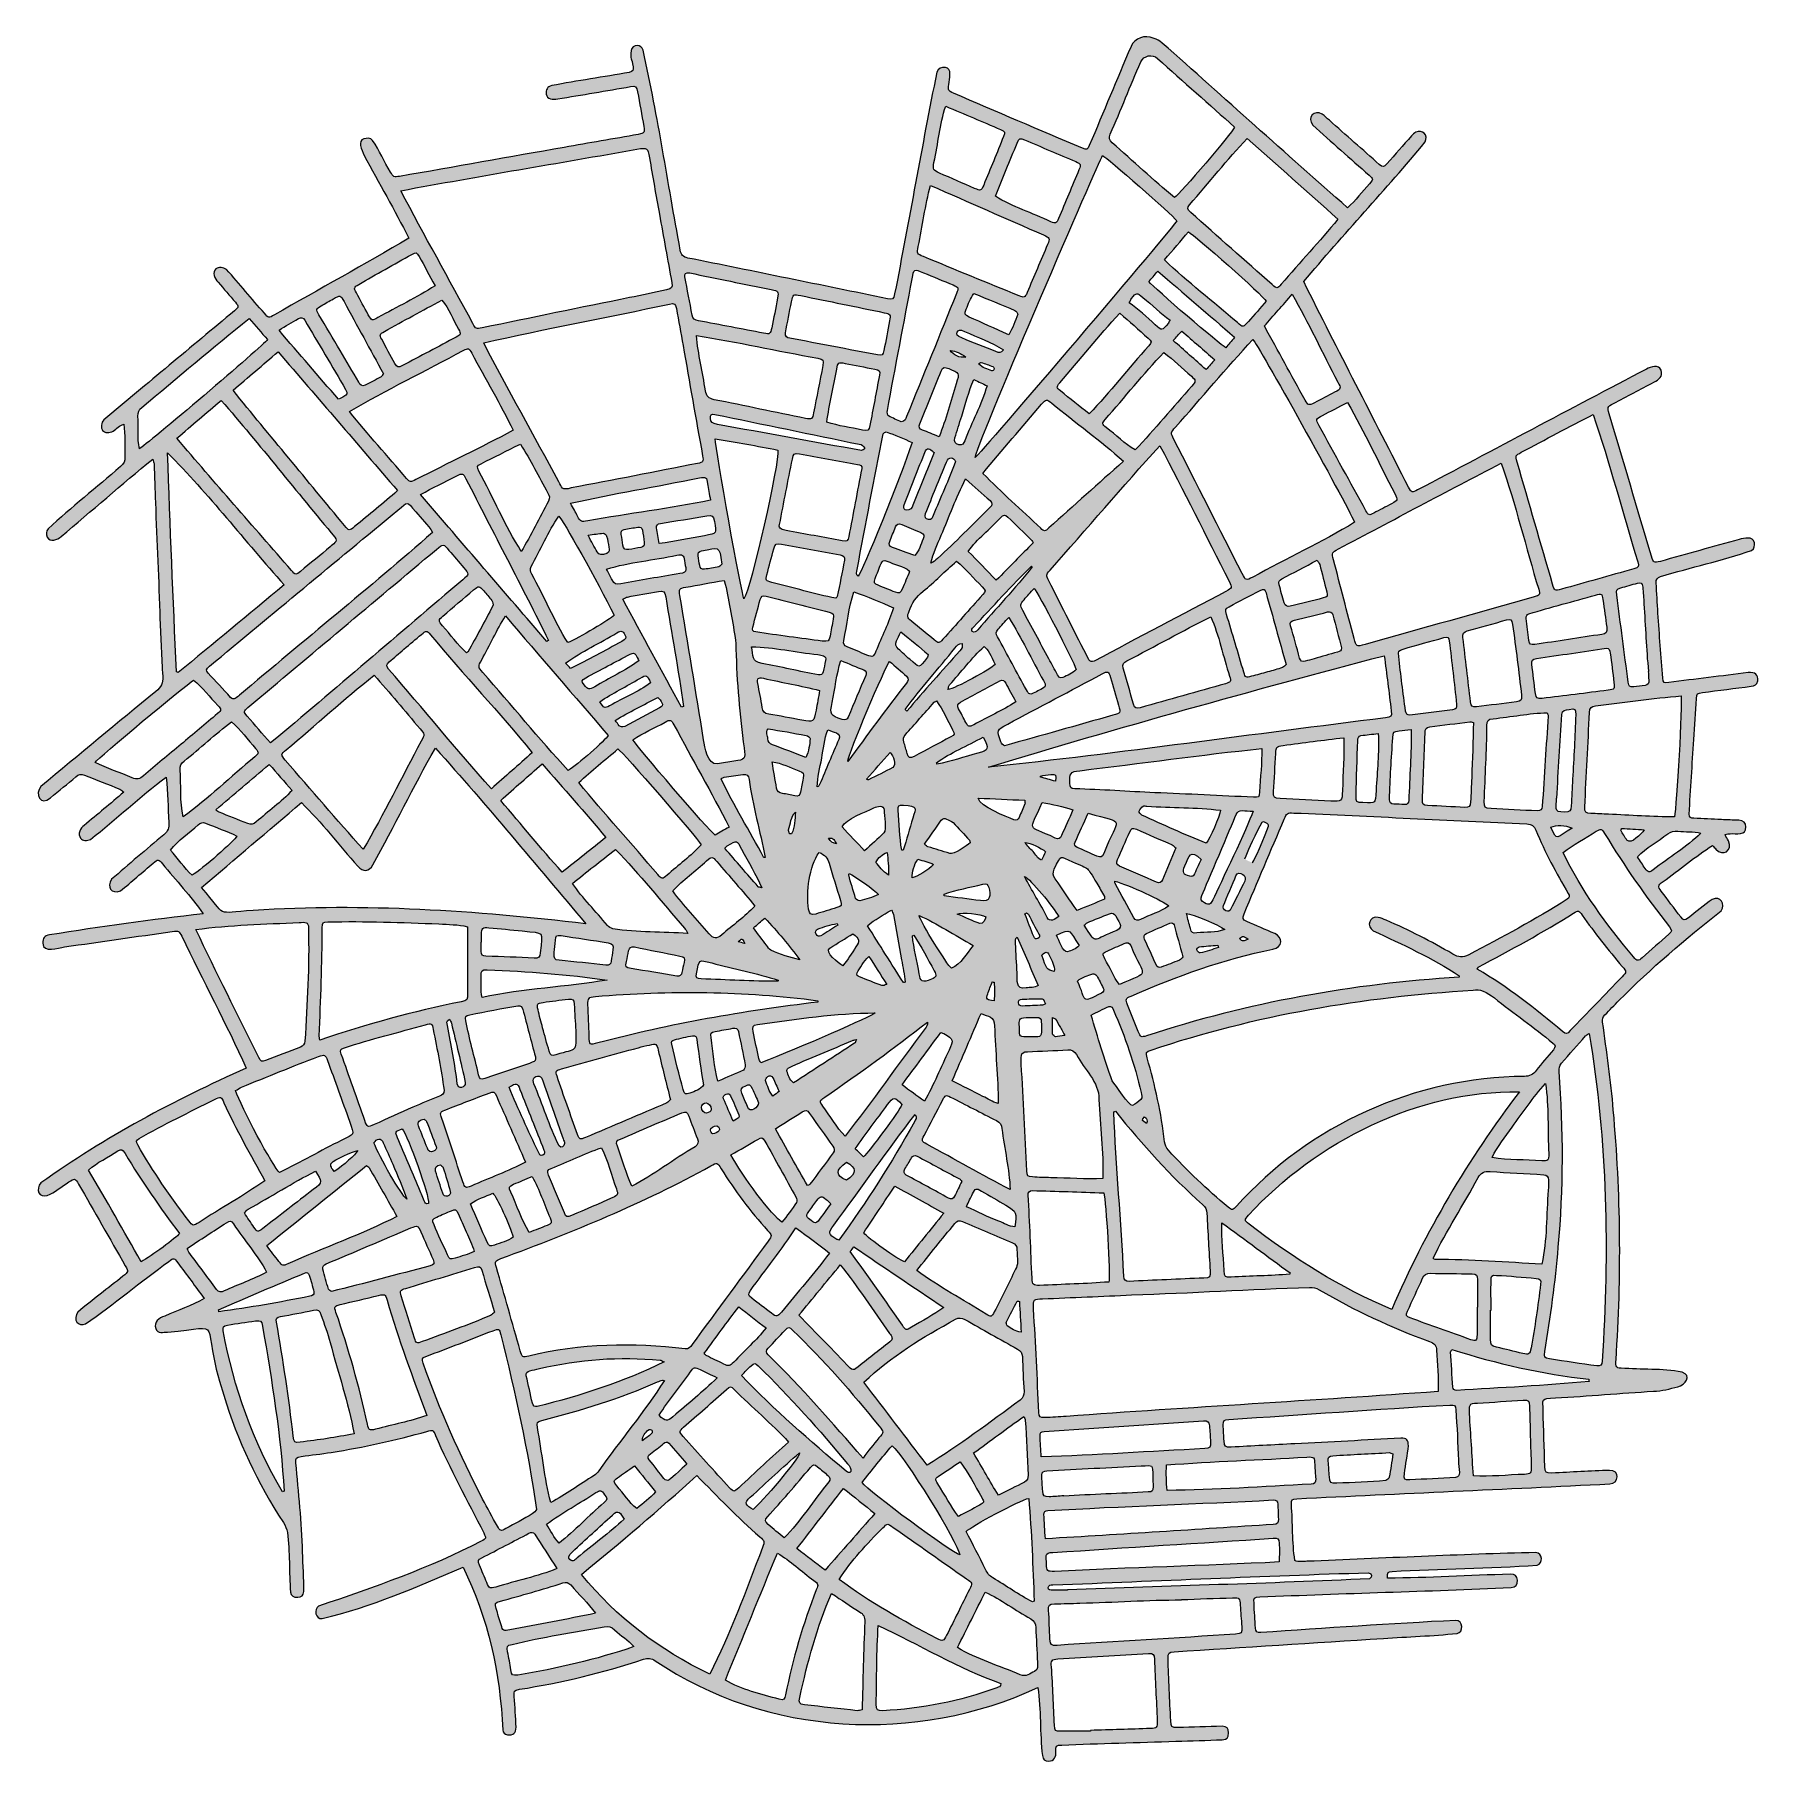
# Model space of a CAD drawing. Header units: centimetres. Extents: x 0 to 243, y -60 to 183.
import ezdxf

# ---------------------------------------------------------------- set-up
doc = ezdxf.new("R2010")
doc.units = ezdxf.units.CM
doc.header["$MEASUREMENT"] = 0
doc.layers.add('image_050\xa0Image', color=7, linetype='Continuous', lineweight=0)

msp = doc.modelspace()

# ---------------------------------------------------------------- hatches: boundary and pattern name
at = {"layer": 'image_050\xa0Image', "true_color": 0x000000, "transparency": 33554687}
h = msp.add_hatch(color=18, dxfattribs=at)
h.dxf.hatch_style = 2
edge = h.paths.add_edge_path()
edge.add_spline(control_points=[(99.47, 54.95), (99.81, 54.87), (100.07, 54.81), (100.42, 54.72), (100.04, 55.49), (100.04, 55.49), (99.47, 54.95)], knot_values=[0, 0, 0, 0, 1, 1, 1, 2, 2, 2, 2], degree=3, periodic=0)
edge = h.paths.add_edge_path()
edge.add_spline(control_points=[(156.73, 30.31), (156.32, 29.79), (156.32, 29.79), (157.03, 29.38), (157.2, 29.79), (157.08, 30.08), (156.73, 30.31)], knot_values=[0, 0, 0, 0, 1, 1, 1, 2, 2, 2, 2], degree=3, periodic=0)
edge = h.paths.add_edge_path()
edge.add_spline(control_points=[(113.33, 68.74), (113.11, 69.15), (112.96, 69.65), (112.21, 69.56), (112.48, 69.05), (112.84, 68.83), (113.33, 68.74)], knot_values=[0, 0, 0, 0, 1, 1, 1, 2, 2, 2, 2], degree=3, periodic=0)
edge = h.paths.add_edge_path()
edge.add_spline(control_points=[(171.35, 55.33), (170.68, 55.7), (170.63, 55.9), (170.12, 55.43), (170.56, 54.88), (170.64, 55.05), (171.35, 55.33)], knot_values=[0, 0, 0, 0, 1, 1, 1, 2, 2, 2, 2], degree=3, periodic=0)
edge = h.paths.add_edge_path()
edge.add_spline(control_points=[(131.54, 137.3), (130.82, 137.88), (130.17, 138.11), (129.36, 138.24), (129.82, 137.55), (130.67, 137.16), (131.54, 137.3)], knot_values=[0, 0, 0, 0, 1, 1, 1, 2, 2, 2, 2], degree=3, periodic=0)
edge = h.paths.add_edge_path()
edge.add_spline(control_points=[(95.85, 27.89), (96.61, 27.93), (97.29, 28.69), (96.46, 29.02), (96.08, 29.11), (95.51, 28.71), (95.56, 28.41), (95.59, 28.2), (95.77, 28.02), (95.85, 27.89)], knot_values=[0, 0, 0, 0, 1, 1, 1, 2, 2, 2, 3, 3, 3, 3], degree=3, periodic=0)
edge = h.paths.add_edge_path()
edge.add_spline(control_points=[(85.98, -15.31), (86.42, -14.98), (86.88, -14.67), (87.29, -14.31), (87.38, -14.23), (87.39, -13.92), (87.31, -13.84), (87.22, -13.74), (86.91, -13.71), (86.83, -13.79), (86.4, -14.18), (86, -14.61), (85.98, -15.31)], knot_values=[0, 0, 0, 0, 1, 1, 1, 2, 2, 2, 3, 3, 3, 4, 4, 4, 4], degree=3, periodic=0)
edge = h.paths.add_edge_path()
edge.add_spline(control_points=[(133.36, 136.36), (133.9, 135.72), (134.59, 135.61), (135.2, 135.37), (135.29, 135.34), (135.52, 135.49), (135.54, 135.58), (135.57, 135.69), (135.46, 135.91), (135.36, 135.95), (134.82, 136.17), (134.27, 136.36), (133.71, 136.55), (133.66, 136.56), (133.56, 136.47), (133.36, 136.36)], knot_values=[0, 0, 0, 0, 1, 1, 1, 2, 2, 2, 3, 3, 3, 4, 4, 4, 5, 5, 5, 5], degree=3, periodic=0)
edge = h.paths.add_edge_path()
edge.add_spline(control_points=[(144.19, 77.56), (144.3, 78.49), (144.25, 78.57), (143.51, 78.52), (143.03, 78.48), (142.54, 78.37), (142.06, 78.3), (142.06, 78.25), (142.06, 78.2), (142.07, 78.14), (142.75, 77.96), (143.43, 77.77), (144.19, 77.56)], knot_values=[0, 0, 0, 0, 1, 1, 1, 2, 2, 2, 3, 3, 3, 4, 4, 4, 4], degree=3, periodic=0)
edge = h.paths.add_edge_path()
edge.add_spline(control_points=[(94.99, 32.28), (94.65, 32.27), (94.29, 31.93), (94.3, 31.65), (94.33, 31.2), (94.71, 30.75), (95.04, 30.83), (95.33, 30.9), (95.68, 30.98), (95.68, 31.4), (95.68, 31.8), (95.3, 32.29), (94.99, 32.28)], knot_values=[0, 0, 0, 0, 1, 1, 1, 2, 2, 2, 3, 3, 3, 4, 4, 4, 4], degree=3, periodic=0)
edge = h.paths.add_edge_path()
edge.add_spline(control_points=[(107.55, 73.23), (106.88, 72.52), (106.86, 71.58), (106.57, 70.73), (106.52, 70.58), (106.67, 70.37), (106.73, 70.18), (106.82, 70.18), (106.91, 70.17), (107.01, 70.17), (107.5, 71.1), (107.48, 72.17), (107.55, 73.23)], knot_values=[0, 0, 0, 0, 1, 1, 1, 2, 2, 2, 3, 3, 3, 4, 4, 4, 4], degree=3, periodic=0)
edge = h.paths.add_edge_path()
edge.add_spline(control_points=[(135.55, 49.25), (135.46, 49.27), (135.38, 49.29), (135.29, 49.32), (135.07, 48.75), (134.84, 48.19), (134.64, 47.62), (134.38, 46.88), (134.5, 46.74), (135.54, 46.62), (135.6, 47.51), (135.59, 48.38), (135.55, 49.25)], knot_values=[0, 0, 0, 0, 1, 1, 1, 2, 2, 2, 3, 3, 3, 4, 4, 4, 4], degree=3, periodic=0)
edge = h.paths.add_edge_path()
edge.add_spline(control_points=[(167.15, 54.14), (167.13, 54.25), (167.1, 54.36), (167.08, 54.47), (166.19, 54.4), (165.3, 54.34), (164.42, 54.23), (164.29, 54.21), (164.06, 53.87), (164.09, 53.8), (164.2, 53.62), (164.46, 53.34), (164.59, 53.38), (165.45, 53.59), (166.3, 53.88), (167.15, 54.14)], knot_values=[0, 0, 0, 0, 1, 1, 1, 2, 2, 2, 3, 3, 3, 4, 4, 4, 5, 5, 5, 5], degree=3, periodic=0)
edge = h.paths.add_edge_path()
edge.add_spline(control_points=[(113.5, 57.28), (113.48, 57.36), (113.45, 57.44), (113.43, 57.52), (112.48, 57.37), (111.57, 57.07), (110.68, 56.73), (110.37, 56.62), (110.32, 56.35), (110.46, 56.03), (110.62, 55.68), (110.87, 55.65), (111.14, 55.81), (111.94, 56.29), (112.72, 56.79), (113.5, 57.28)], knot_values=[0, 0, 0, 0, 1, 1, 1, 2, 2, 2, 3, 3, 3, 4, 4, 4, 5, 5, 5, 5], degree=3, periodic=0)
edge = h.paths.add_edge_path()
edge.add_spline(control_points=[(140.12, 59.02), (140.04, 58.98), (139.96, 58.94), (139.89, 58.89), (140.3, 57.82), (140.7, 56.75), (141.13, 55.68), (141.23, 55.43), (141.42, 55.25), (141.72, 55.41), (142.02, 55.56), (141.97, 55.8), (141.83, 56.05), (141.34, 56.96), (140.87, 57.88), (140.37, 58.8), (140.32, 58.89), (140.21, 58.95), (140.12, 59.02)], knot_values=[0, 0, 0, 0, 1, 1, 1, 2, 2, 2, 3, 3, 3, 4, 4, 4, 5, 5, 5, 6, 6, 6, 6], degree=3, periodic=0)
edge = h.paths.add_edge_path()
edge.add_spline(control_points=[(142.28, 53.06), (142.87, 51.18), (143, 51), (144.02, 50.78), (144.11, 51.64), (143.67, 52.32), (143.31, 53.05), (142.99, 53.63), (142.82, 53.62), (142.28, 53.06)], knot_values=[0, 0, 0, 0, 1, 1, 1, 2, 2, 2, 3, 3, 3, 3], degree=3, periodic=0)
edge = h.paths.add_edge_path()
edge.add_spline(control_points=[(142.8, 67.61), (142.16, 68.22), (140.72, 68.88), (139.85, 68.95), (140.28, 68.48), (140.63, 68.04), (141.03, 67.65), (141.42, 67.28), (141.6, 66.69), (142.22, 66.43), (142.43, 66.86), (142.6, 67.21), (142.8, 67.61)], knot_values=[0, 0, 0, 0, 1, 1, 1, 2, 2, 2, 3, 3, 3, 4, 4, 4, 4], degree=3, periodic=0)
edge = h.paths.add_edge_path()
edge.add_spline(control_points=[(217, 70.97), (215.95, 71.4), (214.76, 71.43), (214, 71.08), (214.87, 68.94), (214.75, 69.72), (217, 70.97)], knot_values=[0, 0, 0, 0, 1, 1, 1, 2, 2, 2, 2], degree=3, periodic=0)
edge = h.paths.add_edge_path()
edge.add_spline(control_points=[(145.5, 41.76), (145.18, 42.33), (144.97, 42.78), (144.7, 43.18), (144.45, 43.56), (144.39, 44.13), (143.76, 44.27), (143.76, 43.46), (143.73, 42.72), (143.78, 41.99), (143.79, 41.84), (144.05, 41.59), (144.2, 41.59), (144.58, 41.58), (144.97, 41.68), (145.5, 41.76)], knot_values=[0, 0, 0, 0, 1, 1, 1, 2, 2, 2, 3, 3, 3, 4, 4, 4, 5, 5, 5, 5], degree=3, periodic=0)
edge = h.paths.add_edge_path()
edge.add_spline(control_points=[(105.25, 33.89), (104.94, 34.57), (104.68, 35.2), (104.37, 35.81), (104.22, 36.12), (103.91, 36.17), (103.66, 35.98), (103.49, 35.86), (103.29, 35.54), (103.34, 35.4), (103.63, 34.69), (103.79, 33.91), (104.38, 33.23), (104.69, 33.47), (104.95, 33.66), (105.25, 33.89)], knot_values=[0, 0, 0, 0, 1, 1, 1, 2, 2, 2, 3, 3, 3, 4, 4, 4, 5, 5, 5, 5], degree=3, periodic=0)
edge = h.paths.add_edge_path()
edge.add_spline(control_points=[(142.77, 46.22), (142.51, 46.87), (142.5, 46.93), (142.04, 46.93), (141.2, 46.93), (140.35, 46.9), (139.51, 46.87), (138.75, 46.89), (138.82, 45.8), (139.57, 45.9), (140.5, 45.94), (141.44, 45.98), (142.38, 46.04), (142.51, 46.05), (142.64, 46.16), (142.77, 46.22)], knot_values=[0, 0, 0, 0, 1, 1, 1, 2, 2, 2, 3, 3, 3, 4, 4, 4, 5, 5, 5, 5], degree=3, periodic=0)
edge = h.paths.add_edge_path()
edge.add_spline(control_points=[(120.67, 64.34), (120.72, 65.53), (120.57, 66.52), (120.47, 67.55), (119.75, 67.26), (119.25, 66.81), (118.86, 66.13), (119.36, 65.55), (119.82, 64.9), (120.67, 64.34)], knot_values=[0, 0, 0, 0, 1, 1, 1, 2, 2, 2, 3, 3, 3, 3], degree=3, periodic=0)
edge = h.paths.add_edge_path()
edge.add_spline(control_points=[(134.39, 58.47), (133.65, 58.9), (131.03, 59.18), (130.34, 58.86), (131.46, 58.38), (132.49, 57.92), (133.53, 57.51), (134.04, 57.45), (134.23, 58.01), (134.39, 58.47)], knot_values=[0, 0, 0, 0, 1, 1, 1, 2, 2, 2, 3, 3, 3, 3], degree=3, periodic=0)
edge = h.paths.add_edge_path()
edge.add_spline(control_points=[(223.97, 70.91), (223.92, 70.83), (223.87, 70.75), (223.82, 70.67), (224.11, 70.2), (224.37, 69.71), (224.69, 69.26), (225.34, 68.61), (226.65, 70.13), (227.14, 70.72), (226.04, 70.79), (225, 70.85), (223.97, 70.91)], knot_values=[0, 0, 0, 0, 1, 1, 1, 2, 2, 2, 3, 3, 3, 4, 4, 4, 4], degree=3, periodic=0)
edge = h.paths.add_edge_path()
edge.add_spline(control_points=[(114.73, 21.37), (116.23, 22.35), (116.19, 23.16), (114.73, 23.9), (113.15, 22.77), (113.2, 22.01), (114.73, 21.37)], knot_values=[0, 0, 0, 0, 1, 1, 1, 2, 2, 2, 2], degree=3, periodic=0)
edge = h.paths.add_edge_path()
edge.add_spline(control_points=[(45.88, 25.57), (45.37, 25.5), (42.44, 24.15), (42.21, 23.84), (41.85, 23.38), (42.33, 22.98), (42.57, 22.61), (43.86, 23.43), (45.58, 24.98), (45.88, 25.57)], knot_values=[0, 0, 0, 0, 1, 1, 1, 2, 2, 2, 3, 3, 3, 3], degree=3, periodic=0)
edge = h.paths.add_edge_path()
edge.add_spline(control_points=[(98.78, 29.71), (99.59, 30.15), (99.7, 30.24), (99.57, 30.57), (99.21, 31.48), (98.81, 32.36), (98.41, 33.25), (98.3, 33.5), (98.09, 33.64), (97.79, 33.5), (97.5, 33.37), (97.29, 33.18), (97.42, 32.85), (97.85, 31.82), (98.31, 30.79), (98.78, 29.71)], knot_values=[0, 0, 0, 0, 1, 1, 1, 2, 2, 2, 3, 3, 3, 4, 4, 4, 5, 5, 5, 5], degree=3, periodic=0)
edge = h.paths.add_edge_path()
edge.add_spline(control_points=[(124.78, 66.58), (124.27, 65.8), (123.98, 64.8), (123.99, 63.97), (124.65, 64.08), (126.36, 65.12), (127.01, 65.82), (126.33, 66.26), (125.55, 66.33), (124.78, 66.58)], knot_values=[0, 0, 0, 0, 1, 1, 1, 2, 2, 2, 3, 3, 3, 3], degree=3, periodic=0)
edge = h.paths.add_edge_path()
edge.add_spline(control_points=[(57.55, 23.52), (56.99, 23.52), (56.71, 23.15), (56.85, 22.67), (57.17, 21.62), (57.52, 20.57), (57.87, 19.53), (57.97, 19.23), (58.15, 19.04), (58.51, 19.15), (58.82, 19.25), (59.01, 19.46), (58.92, 19.79), (58.6, 20.91), (58.27, 22.03), (57.92, 23.13), (57.86, 23.31), (57.64, 23.43), (57.55, 23.52)], knot_values=[0, 0, 0, 0, 1, 1, 1, 2, 2, 2, 3, 3, 3, 4, 4, 4, 5, 5, 5, 6, 6, 6, 6], degree=3, periodic=0)
edge = h.paths.add_edge_path()
edge.add_spline(control_points=[(164.7, 66.56), (163.12, 68.03), (163.06, 67.13), (162.41, 65.64), (162.02, 64.72), (162.18, 64.4), (163.12, 64.18), (163.28, 64.14), (163.57, 64.18), (163.62, 64.27), (163.99, 64.99), (164.32, 65.74), (164.7, 66.56)], knot_values=[0, 0, 0, 0, 1, 1, 1, 2, 2, 2, 3, 3, 3, 4, 4, 4, 4], degree=3, periodic=0)
edge = h.paths.add_edge_path()
edge.add_spline(control_points=[(102.35, 32.29), (102.07, 32.91), (101.78, 33.6), (101.46, 34.28), (101.19, 34.86), (101.05, 34.92), (100.55, 34.69), (99.88, 34.39), (99.76, 34.19), (99.98, 33.64), (100.23, 33), (100.53, 32.37), (100.8, 31.74), (101.08, 30.72), (102.42, 31.66), (102.35, 32.29)], knot_values=[0, 0, 0, 0, 1, 1, 1, 2, 2, 2, 3, 3, 3, 4, 4, 4, 5, 5, 5, 5], degree=3, periodic=0)
edge = h.paths.add_edge_path()
edge.add_spline(control_points=[(120.88, 81.63), (119.76, 80.35), (118.68, 79.12), (117.58, 77.87), (117.75, 77.8), (117.82, 77.74), (117.85, 77.76), (119, 78.33), (120.15, 78.9), (121.27, 79.51), (121.8, 79.92), (121.36, 81.12), (120.88, 81.63)], knot_values=[0, 0, 0, 0, 1, 1, 1, 2, 2, 2, 3, 3, 3, 4, 4, 4, 4], degree=3, periodic=0)
edge = h.paths.add_edge_path()
edge.add_spline(control_points=[(170.85, 63.49), (171.02, 63.84), (170.89, 64.26), (170.56, 64.45), (170.2, 64.66), (169.83, 64.73), (169.61, 64.22), (169.21, 63.24), (168.26, 61.08), (167.87, 60.08), (167.74, 59.74), (167.86, 59.49), (168.2, 59.32), (168.55, 59.15), (168.76, 59.32), (168.9, 59.58), (169.38, 60.5), (170.25, 62.29), (170.85, 63.49)], knot_values=[0, 0, 0, 0, 1, 1, 1, 2, 2, 2, 3, 3, 3, 4, 4, 4, 5, 5, 5, 6, 6, 6, 6], degree=3, periodic=0)
edge = h.paths.add_edge_path()
edge.add_spline(control_points=[(139.11, 4.29), (139.01, 4.31), (138.9, 4.33), (138.79, 4.35), (138.29, 3.38), (137.77, 2.43), (137.29, 1.45), (137.22, 1.3), (137.27, 0.94), (137.39, 0.87), (137.95, 0.51), (138.47, 0.04), (139.35, 0), (139.27, 1.47), (139.19, 2.88), (139.11, 4.29)], knot_values=[0, 0, 0, 0, 1, 1, 1, 2, 2, 2, 3, 3, 3, 4, 4, 4, 5, 5, 5, 5], degree=3, periodic=0)
edge = h.paths.add_edge_path()
edge.add_spline(control_points=[(55.25, 29.96), (54.63, 29.98), (54.27, 29.53), (54.45, 29.03), (54.85, 27.97), (55.27, 26.92), (55.69, 25.87), (55.83, 25.44), (56.16, 25.26), (56.56, 25.46), (56.84, 25.58), (57.06, 25.76), (56.92, 26.11), (56.48, 27.29), (56.05, 28.47), (55.59, 29.64), (55.53, 29.79), (55.33, 29.88), (55.25, 29.96)], knot_values=[0, 0, 0, 0, 1, 1, 1, 2, 2, 2, 3, 3, 3, 4, 4, 4, 5, 5, 5, 6, 6, 6, 6], degree=3, periodic=0)
edge = h.paths.add_edge_path()
edge.add_spline(control_points=[(144.33, 55.87), (144.75, 55.17), (145.18, 53.47), (145.9, 53.54), (146.45, 53.75), (147.05, 53.87), (147.53, 54.45), (146.03, 56.51), (146.58, 56.98), (144.33, 55.87)], knot_values=[0, 0, 0, 0, 1, 1, 1, 2, 2, 2, 3, 3, 3, 3], degree=3, periodic=0)
edge = h.paths.add_edge_path()
edge.add_spline(control_points=[(136.85, 138.31), (135.14, 139.46), (133.21, 140.02), (131.37, 140.92), (130.72, 141.2), (130.48, 141.17), (130.33, 140.8), (130.17, 140.44), (130.31, 140.26), (130.99, 139.99), (132.59, 139.34), (134.19, 138.7), (135.8, 138.07), (136.31, 137.82), (136.38, 137.87), (136.85, 138.31)], knot_values=[0, 0, 0, 0, 1, 1, 1, 2, 2, 2, 3, 3, 3, 4, 4, 4, 5, 5, 5, 5], degree=3, periodic=0)
edge = h.paths.add_edge_path()
edge.add_spline(control_points=[(78.33, 112.2), (78.84, 111.27), (79.2, 110.54), (79.62, 109.85), (79.87, 109.43), (80.35, 109.4), (80.96, 109.65), (81.4, 109.83), (81.34, 110.17), (81.28, 110.51), (81.18, 111.03), (81.11, 111.56), (80.95, 112.06), (80.9, 112.25), (80.62, 112.5), (80.45, 112.49), (79.82, 112.46), (79.18, 112.33), (78.33, 112.2)], knot_values=[0, 0, 0, 0, 1, 1, 1, 2, 2, 2, 3, 3, 3, 4, 4, 4, 5, 5, 5, 6, 6, 6, 6], degree=3, periodic=0)
edge = h.paths.add_edge_path()
edge.add_spline(control_points=[(112.54, 18.07), (112.27, 18.32), (112.08, 18.52), (111.87, 18.68), (111.19, 19.2), (111.08, 19.19), (110.58, 18.54), (110.18, 18.02), (109.8, 17.49), (109.42, 16.95), (108.77, 16.23), (109.45, 15.96), (109.99, 15.53), (110.26, 15.33), (110.53, 15.33), (110.73, 15.61), (111.33, 16.4), (111.91, 17.2), (112.54, 18.07)], knot_values=[0, 0, 0, 0, 1, 1, 1, 2, 2, 2, 3, 3, 3, 4, 4, 4, 5, 5, 5, 6, 6, 6, 6], degree=3, periodic=0)
edge = h.paths.add_edge_path()
edge.add_spline(control_points=[(144.64, 58.5), (143.91, 59.9), (140.61, 63.79), (139.84, 64.14), (140.84, 62.16), (142.02, 60.36), (143.02, 58.39), (143.39, 57.59), (144.16, 58.17), (144.64, 58.5)], knot_values=[0, 0, 0, 0, 1, 1, 1, 2, 2, 2, 3, 3, 3, 3], degree=3, periodic=0)
edge = h.paths.add_edge_path()
edge.add_spline(control_points=[(123.01, 87.66), (123.09, 87.58), (123.17, 87.5), (123.25, 87.42), (125.64, 90.34), (128.22, 93.09), (130.69, 95.95), (131.04, 96.26), (131.1, 96.52), (131.03, 96.98), (130.52, 97), (130.31, 96.69), (130.03, 96.32), (127.69, 93.43), (125.22, 90.65), (123.01, 87.66)], knot_values=[0, 0, 0, 0, 1, 1, 1, 2, 2, 2, 3, 3, 3, 4, 4, 4, 5, 5, 5, 5], degree=3, periodic=0)
edge = h.paths.add_edge_path()
edge.add_spline(control_points=[(140.92, 107.77), (140.89, 107.8), (140.85, 107.83), (140.82, 107.86), (137.96, 105.15), (135.38, 102.11), (132.62, 99.28), (132.44, 99.13), (132.31, 98.81), (132.47, 98.64), (132.76, 98.44), (133.05, 98.61), (133.23, 98.87), (135.77, 101.85), (138.5, 104.69), (140.92, 107.77)], knot_values=[0, 0, 0, 0, 1, 1, 1, 2, 2, 2, 3, 3, 3, 4, 4, 4, 5, 5, 5, 5], degree=3, periodic=0)
edge = h.paths.add_edge_path()
edge.add_spline(control_points=[(58.8, 44.04), (58.3, 43.78), (58.45, 43.47), (58.51, 43.16), (59.02, 40.44), (59.58, 37.72), (59.91, 34.97), (59.93, 34.11), (61.11, 34.39), (61.04, 35.13), (60.43, 37.93), (59.73, 40.72), (59.08, 43.51), (59.04, 43.68), (58.91, 43.82), (58.8, 44.04)], knot_values=[0, 0, 0, 0, 1, 1, 1, 2, 2, 2, 3, 3, 3, 4, 4, 4, 5, 5, 5, 5], degree=3, periodic=0)
edge = h.paths.add_edge_path()
edge.add_spline(control_points=[(115.13, 64.55), (115.1, 64.5), (115.04, 64.43), (115.05, 64.39), (115.36, 63.28), (115.67, 62.16), (116.03, 61.06), (116.08, 60.9), (116.45, 60.7), (116.6, 60.74), (117.48, 61), (118.41, 61.16), (119.25, 61.62), (118.78, 62.22), (115.89, 64.26), (115.13, 64.55)], knot_values=[0, 0, 0, 0, 1, 1, 1, 2, 2, 2, 3, 3, 3, 4, 4, 4, 5, 5, 5, 5], degree=3, periodic=0)
edge = h.paths.add_edge_path()
edge.add_spline(control_points=[(140.63, 41.56), (141.3, 41.62), (142.29, 41.29), (142.21, 42.27), (142.22, 42.74), (142.19, 43.22), (142.19, 43.69), (142.19, 44.12), (141.96, 44.32), (141.55, 44.31), (141.04, 44.31), (140.54, 44.29), (140.04, 44.27), (139, 44.32), (139.05, 43.87), (139.1, 43), (139.13, 41.42), (139.03, 41.56), (140.63, 41.56)], knot_values=[0, 0, 0, 0, 1, 1, 1, 2, 2, 2, 3, 3, 3, 4, 4, 4, 5, 5, 5, 6, 6, 6, 6], degree=3, periodic=0)
edge = h.paths.add_edge_path()
edge.add_spline(control_points=[(97.19, 108.15), (96.8, 110.95), (96.8, 110.42), (94.31, 110), (93.94, 109.93), (93.78, 109.7), (93.84, 109.32), (93.92, 108.86), (93.98, 108.39), (94.07, 107.93), (94.14, 107.6), (94.33, 107.35), (94.72, 107.42), (95.4, 107.52), (96.09, 107.61), (96.76, 107.77), (96.95, 107.81), (97.09, 108.05), (97.19, 108.15)], knot_values=[0, 0, 0, 0, 1, 1, 1, 2, 2, 2, 3, 3, 3, 4, 4, 4, 5, 5, 5, 6, 6, 6, 6], degree=3, periodic=0)
edge = h.paths.add_edge_path()
edge.add_spline(control_points=[(117.89, 52.9), (117.15, 52.13), (116.69, 51.35), (116.24, 50.58), (116.07, 50.3), (116.32, 50.11), (116.57, 50.01), (117.62, 49.6), (118.68, 49.18), (119.74, 48.8), (119.9, 48.75), (120.12, 48.86), (120.43, 48.93), (119.55, 50.3), (118.75, 51.56), (117.89, 52.9)], knot_values=[0, 0, 0, 0, 1, 1, 1, 2, 2, 2, 3, 3, 3, 4, 4, 4, 5, 5, 5, 5], degree=3, periodic=0)
edge = h.paths.add_edge_path()
edge.add_spline(control_points=[(48.16, 26.65), (48.89, 24.7), (52.02, 19.26), (52.79, 18.72), (52.24, 20.45), (51.49, 21.96), (50.82, 23.62), (50.38, 24.63), (49.94, 25.64), (49.47, 26.64), (49.19, 27.44), (48.57, 27.22), (48.16, 26.65)], knot_values=[0, 0, 0, 0, 1, 1, 1, 2, 2, 2, 3, 3, 3, 4, 4, 4, 4], degree=3, periodic=0)
edge = h.paths.add_edge_path()
edge.add_spline(control_points=[(162.65, 58.93), (162.84, 58.17), (163, 57.5), (163.19, 56.84), (163.38, 56.21), (163.47, 56.15), (164.12, 56.2), (165.44, 56.36), (166.76, 56.19), (168.03, 56.68), (167.13, 57.37), (163.49, 58.91), (162.65, 58.93)], knot_values=[0, 0, 0, 0, 1, 1, 1, 2, 2, 2, 3, 3, 3, 4, 4, 4, 4], degree=3, periodic=0)
edge = h.paths.add_edge_path()
edge.add_spline(control_points=[(86.25, 111.21), (86.17, 111.76), (86.11, 112.36), (85.99, 112.94), (85.93, 113.25), (85.71, 113.42), (85.36, 113.36), (84.71, 113.24), (84.06, 113.14), (83.41, 113.02), (83, 112.94), (82.96, 112.65), (83.01, 112.3), (83.09, 111.81), (83.16, 111.31), (83.25, 110.81), (83.35, 110.26), (83.52, 110.12), (84.1, 110.2), (84.66, 110.28), (85.21, 110.4), (85.77, 110.5), (86.13, 110.57), (86.32, 110.79), (86.25, 111.21)], knot_values=[0, 0, 0, 0, 1, 1, 1, 2, 2, 2, 3, 3, 3, 4, 4, 4, 5, 5, 5, 6, 6, 6, 7, 7, 7, 8, 8, 8, 8], degree=3, periodic=0)
edge = h.paths.add_edge_path()
edge.add_spline(control_points=[(147.28, 49.42), (148.62, 46.56), (147.67, 46.22), (150.67, 47.73), (150.96, 47.88), (151.08, 48.12), (150.91, 48.44), (150.61, 49.02), (150.33, 49.62), (149.99, 50.18), (149.89, 50.33), (149.59, 50.5), (149.46, 50.46), (148.73, 50.19), (147.96, 50.01), (147.28, 49.42)], knot_values=[0, 0, 0, 0, 1, 1, 1, 2, 2, 2, 3, 3, 3, 4, 4, 4, 5, 5, 5, 5], degree=3, periodic=0)
edge = h.paths.add_edge_path()
edge.add_spline(control_points=[(102.83, 62.55), (101.96, 64.49), (100.93, 66.12), (99.96, 67.99), (99.27, 69.27), (99.43, 69.35), (97.94, 68.48), (97.84, 68.42), (97.77, 68.3), (97.61, 68.12), (99.17, 66.31), (100.73, 64.5), (102.3, 62.71), (102.36, 62.64), (102.51, 62.64), (102.83, 62.55)], knot_values=[0, 0, 0, 0, 1, 1, 1, 2, 2, 2, 3, 3, 3, 4, 4, 4, 5, 5, 5, 5], degree=3, periodic=0)
edge = h.paths.add_edge_path()
edge.add_spline(control_points=[(122.52, 67.87), (122.59, 67.87), (122.66, 67.87), (122.72, 67.87), (123.24, 69.35), (123.63, 70.88), (124.08, 72.38), (124.51, 73.85), (124.87, 74.01), (122.77, 74.21), (122.11, 74.27), (121.99, 74.15), (122.03, 73.47), (122.21, 71.61), (122.21, 69.72), (122.52, 67.87)], knot_values=[0, 0, 0, 0, 1, 1, 1, 2, 2, 2, 3, 3, 3, 4, 4, 4, 5, 5, 5, 5], degree=3, periodic=0)
edge = h.paths.add_edge_path()
edge.add_spline(control_points=[(133.98, 83.79), (131.8, 82.51), (129.4, 81.62), (127.43, 80.17), (127.45, 80.11), (127.47, 80.05), (127.49, 79.99), (129.45, 80.28), (131.32, 81.02), (133.24, 81.5), (134.81, 81.95), (134.88, 82.13), (133.98, 83.79)], knot_values=[0, 0, 0, 0, 1, 1, 1, 2, 2, 2, 3, 3, 3, 4, 4, 4, 4], degree=3, periodic=0)
edge = h.paths.add_edge_path()
edge.add_spline(control_points=[(124.22, 55.89), (124.15, 55.86), (124.09, 55.83), (124.02, 55.8), (124.23, 54), (124.69, 52.23), (125, 50.45), (125.12, 49.33), (125.42, 49.17), (126.7, 49.67), (127.41, 49.98), (127.49, 50.18), (127.1, 50.88), (126.13, 52.54), (125.33, 54.32), (124.22, 55.89)], knot_values=[0, 0, 0, 0, 1, 1, 1, 2, 2, 2, 3, 3, 3, 4, 4, 4, 5, 5, 5, 5], degree=3, periodic=0)
edge = h.paths.add_edge_path()
edge.add_spline(control_points=[(128.5, 61.67), (128.51, 61.59), (128.51, 61.51), (128.51, 61.42), (130.21, 61.17), (131.92, 60.99), (133.62, 60.75), (135, 60.44), (135.14, 61.57), (134.79, 62.62), (134.67, 63.06), (134.42, 63.21), (133.94, 63.08), (132.15, 62.56), (130.25, 62.32), (128.5, 61.67)], knot_values=[0, 0, 0, 0, 1, 1, 1, 2, 2, 2, 3, 3, 3, 4, 4, 4, 5, 5, 5, 5], degree=3, periodic=0)
edge = h.paths.add_edge_path()
edge.add_spline(control_points=[(112.1, 84.82), (111.63, 83.45), (111.49, 82.11), (111.25, 80.8), (111, 79.47), (110.64, 78.15), (110.63, 76.77), (110.8, 76.86), (110.9, 76.98), (110.95, 77.1), (111.87, 79.22), (112.74, 81.34), (113.66, 83.45), (114.1, 84.43), (112.82, 84.45), (112.1, 84.82)], knot_values=[0, 0, 0, 0, 1, 1, 1, 2, 2, 2, 3, 3, 3, 4, 4, 4, 5, 5, 5, 5], degree=3, periodic=0)
edge = h.paths.add_edge_path()
edge.add_spline(control_points=[(82.15, 86.14), (82.62, 85.6), (82.78, 84.95), (83.5, 85.29), (85.13, 86.16), (86.78, 87.01), (88.41, 87.89), (89.24, 88.23), (88.56, 88.94), (88.14, 89.38), (86.14, 88.29), (84.14, 87.34), (82.15, 86.14)], knot_values=[0, 0, 0, 0, 1, 1, 1, 2, 2, 2, 3, 3, 3, 4, 4, 4, 4], degree=3, periodic=0)
edge = h.paths.add_edge_path()
edge.add_spline(control_points=[(79.97, 88.76), (80.59, 87.82), (80.63, 87.8), (81.37, 88.19), (83.28, 89.28), (85.36, 90.13), (87.15, 91.41), (86.62, 92.58), (86.59, 92.59), (85.63, 92.04), (83.73, 90.93), (81.82, 89.96), (79.97, 88.76)], knot_values=[0, 0, 0, 0, 1, 1, 1, 2, 2, 2, 3, 3, 3, 4, 4, 4, 4], degree=3, periodic=0)
edge = h.paths.add_edge_path()
edge.add_spline(control_points=[(115.65, 56.08), (114.59, 55.42), (113.49, 54.76), (112.4, 54.07), (111.53, 53.51), (113.68, 51.92), (114.21, 51.59), (114.95, 52.4), (115.46, 53.33), (116.08, 54.23), (116.63, 55.08), (116.58, 55.34), (115.65, 56.08)], knot_values=[0, 0, 0, 0, 1, 1, 1, 2, 2, 2, 3, 3, 3, 4, 4, 4, 4], degree=3, periodic=0)
edge = h.paths.add_edge_path()
edge.add_spline(control_points=[(130.11, 122.57), (129.83, 123.22), (129.13, 123.38), (128.82, 122.51), (127.84, 120.09), (126.84, 117.68), (125.88, 115.25), (125.71, 114.79), (125.88, 114.47), (126.31, 114.41), (126.74, 114.34), (126.83, 114.69), (126.95, 114.97), (128, 117.51), (129.12, 120), (130.11, 122.57)], knot_values=[0, 0, 0, 0, 1, 1, 1, 2, 2, 2, 3, 3, 3, 4, 4, 4, 5, 5, 5, 5], degree=3, periodic=0)
edge = h.paths.add_edge_path()
edge.add_spline(control_points=[(122.4, 98.61), (122.15, 98.07), (122, 97.7), (121.81, 97.35), (121.57, 96.88), (121.66, 96.52), (122.05, 96.18), (122.59, 95.71), (123.11, 95.2), (123.66, 94.74), (125.07, 93.53), (124.81, 93.31), (126.16, 95.05), (126.21, 95.12), (126.2, 95.22), (126.26, 95.43), (125.04, 96.43), (123.8, 97.46), (122.4, 98.61)], knot_values=[0, 0, 0, 0, 1, 1, 1, 2, 2, 2, 3, 3, 3, 4, 4, 4, 5, 5, 5, 6, 6, 6, 6], degree=3, periodic=0)
edge = h.paths.add_edge_path()
edge.add_spline(control_points=[(127.08, 123.85), (126.75, 124.14), (126.2, 124.74), (125.88, 124.09), (124.82, 121.53), (123.83, 118.94), (122.82, 116.36), (122.74, 116.02), (122.91, 115.77), (123.22, 115.73), (123.67, 115.71), (123.99, 116), (124.09, 116.45), (125.1, 118.93), (126.07, 121.36), (127.08, 123.85)], knot_values=[0, 0, 0, 0, 1, 1, 1, 2, 2, 2, 3, 3, 3, 4, 4, 4, 5, 5, 5, 5], degree=3, periodic=0)
edge = h.paths.add_edge_path()
edge.add_spline(control_points=[(160.2, 142.33), (160.25, 142.39), (160.3, 142.44), (160.35, 142.5), (158.97, 143.44), (157.8, 144.64), (156.51, 145.69), (155.64, 146.43), (155.62, 146.43), (154.91, 145.54), (154.78, 145.36), (154.72, 145.13), (154.57, 144.95), (155.88, 144.04), (157.05, 142.93), (158.24, 141.86), (159.2, 140.96), (159.19, 140.98), (160.1, 142.07), (160.16, 142.14), (160.17, 142.25), (160.2, 142.33)], knot_values=[0, 0, 0, 0, 1, 1, 1, 2, 2, 2, 3, 3, 3, 4, 4, 4, 5, 5, 5, 6, 6, 6, 7, 7, 7, 7], degree=3, periodic=0)
edge = h.paths.add_edge_path()
edge.add_spline(control_points=[(52.13, 28.61), (51.13, 28.22), (51.13, 28.21), (51.5, 27.34), (52.5, 25), (53.5, 22.65), (54.49, 20.31), (54.75, 19.7), (54.97, 19.08), (55.23, 18.47), (55.34, 18.22), (55.48, 17.92), (55.86, 18.1), (56, 19.1), (53.02, 27.54), (52.13, 28.61)], knot_values=[0, 0, 0, 0, 1, 1, 1, 2, 2, 2, 3, 3, 3, 4, 4, 4, 5, 5, 5, 5], degree=3, periodic=0)
edge = h.paths.add_edge_path()
edge.add_spline(control_points=[(161.98, 140.96), (161.56, 140.49), (161.22, 140.11), (160.78, 139.63), (162.34, 138.25), (163.83, 136.93), (165.4, 135.53), (165.84, 136.03), (166.2, 136.44), (166.62, 136.92), (165.06, 138.28), (163.6, 139.55), (161.98, 140.96)], knot_values=[0, 0, 0, 0, 1, 1, 1, 2, 2, 2, 3, 3, 3, 4, 4, 4, 4], degree=3, periodic=0)
edge = h.paths.add_edge_path()
edge.add_spline(control_points=[(148.25, 57.28), (150.04, 54.49), (149.24, 55.14), (152.31, 56.35), (153.95, 56.91), (153.27, 57.41), (152.67, 58.59), (152.48, 58.95), (152.21, 59.08), (151.81, 58.91), (150.76, 58.48), (149.7, 58.07), (148.65, 57.64), (148.52, 57.59), (148.42, 57.44), (148.25, 57.28)], knot_values=[0, 0, 0, 0, 1, 1, 1, 2, 2, 2, 3, 3, 3, 4, 4, 4, 5, 5, 5, 5], degree=3, periodic=0)
edge = h.paths.add_edge_path()
edge.add_spline(control_points=[(67.22, 34.47), (68.47, 31.33), (69.92, 28.36), (71.33, 25.31), (71.45, 25.06), (71.61, 24.76), (71.96, 24.9), (72.32, 25.05), (72.22, 25.35), (72.11, 25.63), (70.98, 28.47), (69.86, 31.31), (68.74, 34.15), (68.37, 35.1), (68.23, 35.15), (67.22, 34.47)], knot_values=[0, 0, 0, 0, 1, 1, 1, 2, 2, 2, 3, 3, 3, 4, 4, 4, 5, 5, 5, 5], degree=3, periodic=0)
edge = h.paths.add_edge_path()
edge.add_spline(control_points=[(138.8, 55.62), (138.42, 55.33), (138.56, 55), (138.57, 54.71), (138.63, 53.33), (138.71, 51.95), (138.77, 50.57), (138.84, 49.54), (138.53, 48.19), (140.04, 48.47), (140.63, 48.54), (141.22, 48.45), (141.75, 48.79), (140.76, 51.09), (139.79, 53.33), (138.8, 55.62)], knot_values=[0, 0, 0, 0, 1, 1, 1, 2, 2, 2, 3, 3, 3, 4, 4, 4, 5, 5, 5, 5], degree=3, periodic=0)
edge = h.paths.add_edge_path()
edge.add_spline(control_points=[(75.88, 93.44), (78.38, 94.74), (80.65, 95.93), (83.09, 97.25), (83.68, 97.56), (83.74, 97.73), (83.53, 98.19), (83.27, 98.75), (83.04, 98.82), (82.41, 98.47), (80, 97.02), (77.46, 95.85), (75.17, 94.21), (75.42, 93.94), (75.62, 93.72), (75.88, 93.44)], knot_values=[0, 0, 0, 0, 1, 1, 1, 2, 2, 2, 3, 3, 3, 4, 4, 4, 5, 5, 5, 5], degree=3, periodic=0)
edge = h.paths.add_edge_path()
edge.add_spline(control_points=[(108.14, -17.03), (105.73, -19), (103.51, -21.2), (101.19, -23.27), (100.17, -24.07), (100.67, -24.48), (101.58, -25), (102.71, -24.14), (108.02, -17.91), (108.14, -17.03)], knot_values=[0, 0, 0, 0, 1, 1, 1, 2, 2, 2, 3, 3, 3, 3], degree=3, periodic=0)
edge = h.paths.add_edge_path()
edge.add_spline(control_points=[(133.31, 75.19), (133.53, 73.95), (137.2, 72.64), (138.33, 72.12), (138.69, 71.96), (138.93, 72.14), (139.07, 72.48), (139.35, 73.11), (139.63, 73.74), (139.89, 74.38), (139.93, 74.5), (139.87, 74.67), (139.85, 74.89), (137.64, 74.99), (135.47, 75.09), (133.31, 75.19)], knot_values=[0, 0, 0, 0, 1, 1, 1, 2, 2, 2, 3, 3, 3, 4, 4, 4, 5, 5, 5, 5], degree=3, periodic=0)
edge = h.paths.add_edge_path()
edge.add_spline(control_points=[(71.46, 36.04), (70.73, 36.05), (70.44, 35.63), (70.7, 34.97), (71.91, 32.07), (72.88, 29.03), (74.24, 26.21), (74.63, 25.85), (74.96, 26.13), (75.02, 26.57), (75.04, 26.77), (74.9, 26.98), (74.83, 27.19), (73.81, 30.04), (72.84, 32.91), (71.81, 35.75), (71.73, 35.89), (71.55, 35.98), (71.46, 36.04)], knot_values=[0, 0, 0, 0, 1, 1, 1, 2, 2, 2, 3, 3, 3, 4, 4, 4, 5, 5, 5, 6, 6, 6, 6], degree=3, periodic=0)
edge = h.paths.add_edge_path()
edge.add_spline(control_points=[(83.41, -26.37), (82.91, -25.52), (82.58, -24.9), (81.77, -25.78), (79.88, -27.49), (78, -29.22), (76.13, -30.95), (75.55, -31.49), (75.48, -31.77), (75.78, -32.04), (76.23, -32.46), (76.52, -32.04), (76.82, -31.8), (79.02, -29.97), (81.3, -28.29), (83.41, -26.37)], knot_values=[0, 0, 0, 0, 1, 1, 1, 2, 2, 2, 3, 3, 3, 4, 4, 4, 5, 5, 5, 5], degree=3, periodic=0)
edge = h.paths.add_edge_path()
edge.add_spline(control_points=[(85.5, 94.52), (85.15, 95.11), (85.05, 95.89), (84.27, 95.47), (82.19, 94.35), (80.09, 93.26), (78.01, 92.13), (77.38, 91.8), (77.37, 91.67), (77.79, 91.14), (78.36, 90.42), (78.44, 90.4), (79.27, 90.87), (81.35, 92.11), (83.5, 93.14), (85.5, 94.52)], knot_values=[0, 0, 0, 0, 1, 1, 1, 2, 2, 2, 3, 3, 3, 4, 4, 4, 5, 5, 5, 5], degree=3, periodic=0)
edge = h.paths.add_edge_path()
edge.add_spline(control_points=[(124.36, 109.37), (125.01, 109.97), (125.16, 110.93), (125.56, 111.69), (125.78, 112.14), (125.64, 112.4), (125.21, 112.58), (124.31, 112.95), (123.41, 113.32), (122.52, 113.72), (122.08, 113.91), (121.81, 113.82), (121.64, 113.37), (121.38, 112.69), (121.11, 112.02), (120.83, 111.35), (120.64, 110.9), (120.8, 110.64), (121.24, 110.49), (122.31, 110.12), (123.26, 109.7), (124.36, 109.37)], knot_values=[0, 0, 0, 0, 1, 1, 1, 2, 2, 2, 3, 3, 3, 4, 4, 4, 5, 5, 5, 6, 6, 6, 7, 7, 7, 7], degree=3, periodic=0)
edge = h.paths.add_edge_path()
edge.add_spline(control_points=[(101.63, 56.9), (102.3, 56.01), (102.88, 55.24), (103.47, 54.47), (103.66, 54.22), (103.83, 53.89), (104.09, 53.77), (105.39, 53.15), (106.76, 52.75), (108.19, 52.43), (106.64, 54.46), (105.01, 56.38), (103.25, 58.3), (102.68, 57.81), (102.21, 57.4), (101.63, 56.9)], knot_values=[0, 0, 0, 0, 1, 1, 1, 2, 2, 2, 3, 3, 3, 4, 4, 4, 5, 5, 5, 5], degree=3, periodic=0)
edge = h.paths.add_edge_path()
edge.add_spline(control_points=[(116.14, 41.19), (115.82, 41.11), (115.7, 41.1), (115.59, 41.06), (112.58, 39.73), (109.47, 38.58), (106.51, 37.15), (106.41, 37.05), (106.3, 36.85), (106.34, 36.75), (106.57, 36.18), (106.67, 35.53), (107.29, 35.08), (110.16, 36.95), (113.03, 38.81), (115.89, 40.69), (115.98, 40.74), (116, 40.89), (116.14, 41.19)], knot_values=[0, 0, 0, 0, 1, 1, 1, 2, 2, 2, 3, 3, 3, 4, 4, 4, 5, 5, 5, 6, 6, 6, 6], degree=3, periodic=0)
edge = h.paths.add_edge_path()
edge.add_spline(control_points=[(172.02, 73.35), (171.43, 73.38), (170.96, 73.4), (170.5, 73.43), (170.05, 73.47), (169.81, 73.27), (169.64, 72.87), (168.88, 71.04), (165.58, 63.31), (164.81, 61.48), (164.58, 60.93), (164.69, 60.7), (165.2, 60.42), (165.83, 60.07), (166.02, 60.2), (166.36, 60.86), (167.38, 63.08), (171.23, 71.02), (172.02, 73.35)], knot_values=[0, 0, 0, 0, 1, 1, 1, 2, 2, 2, 3, 3, 3, 4, 4, 4, 5, 5, 5, 6, 6, 6, 6], degree=3, periodic=0)
edge = h.paths.add_edge_path()
edge.add_spline(control_points=[(129.03, 90.47), (129.97, 90.57), (135.14, 93.39), (135.67, 94.01), (135.09, 95.37), (134.64, 96.11), (134.13, 96.54), (132.36, 94.93), (130.9, 92.91), (129.26, 91.15), (129.14, 91.01), (129.13, 90.77), (129.03, 90.47)], knot_values=[0, 0, 0, 0, 1, 1, 1, 2, 2, 2, 3, 3, 3, 4, 4, 4, 4], degree=3, periodic=0)
edge = h.paths.add_edge_path()
edge.add_spline(control_points=[(123.64, 107.16), (122.71, 107.89), (121.48, 108.08), (120.43, 108.57), (120.01, 108.74), (119.77, 108.63), (119.61, 108.22), (119.34, 107.52), (119.05, 106.82), (118.78, 106.11), (118.57, 105.54), (118.62, 105.41), (119.19, 105.17), (120, 104.82), (120.82, 104.5), (121.64, 104.19), (122.19, 103.98), (122.33, 104.05), (122.58, 104.62), (122.96, 105.49), (123.28, 106.26), (123.64, 107.16)], knot_values=[0, 0, 0, 0, 1, 1, 1, 2, 2, 2, 3, 3, 3, 4, 4, 4, 5, 5, 5, 6, 6, 6, 7, 7, 7, 7], degree=3, periodic=0)
edge = h.paths.add_edge_path()
edge.add_spline(control_points=[(104.26, 80.29), (104.49, 78.95), (104.68, 77.78), (104.89, 76.61), (104.97, 76.18), (105.22, 75.9), (105.71, 75.84), (106.3, 75.76), (106.89, 75.61), (107.47, 75.49), (107.93, 75.4), (108.19, 75.55), (108.27, 76.03), (108.37, 76.68), (108.52, 77.33), (108.63, 77.98), (108.75, 78.69), (108.7, 78.78), (108.05, 79.04), (106.74, 79.48), (105.67, 80.14), (104.26, 80.29)], knot_values=[0, 0, 0, 0, 1, 1, 1, 2, 2, 2, 3, 3, 3, 4, 4, 4, 5, 5, 5, 6, 6, 6, 7, 7, 7, 7], degree=3, periodic=0)
edge = h.paths.add_edge_path()
edge.add_spline(control_points=[(109.03, 80.91), (109.47, 81.82), (109.53, 82.7), (109.64, 83.56), (109.65, 83.69), (109.27, 83.96), (109.04, 84.01), (107.28, 84.36), (105.46, 84.65), (103.69, 84.95), (103.29, 84.44), (103.66, 83.99), (103.67, 83.54), (103.68, 83.11), (103.93, 82.85), (104.32, 82.7), (105.85, 82.12), (107.37, 81.54), (109.03, 80.91)], knot_values=[0, 0, 0, 0, 1, 1, 1, 2, 2, 2, 3, 3, 3, 4, 4, 4, 5, 5, 5, 6, 6, 6, 6], degree=3, periodic=0)
edge = h.paths.add_edge_path()
edge.add_spline(control_points=[(117.13, 24.68), (117.87, 25.26), (122.24, 31.23), (122.56, 32.03), (121.56, 33.15), (121.36, 33.15), (120.52, 32.02), (119, 29.92), (117.42, 27.95), (115.98, 25.78), (116.38, 25.4), (116.74, 25.06), (117.13, 24.68)], knot_values=[0, 0, 0, 0, 1, 1, 1, 2, 2, 2, 3, 3, 3, 4, 4, 4, 4], degree=3, periodic=0)
edge = h.paths.add_edge_path()
edge.add_spline(control_points=[(92.24, -18.59), (91.36, -17.56), (90.55, -16.6), (89.73, -15.66), (89.49, -15.39), (89.23, -15.5), (88.98, -15.7), (88.37, -16.19), (87.75, -16.68), (87.12, -17.15), (86.78, -17.4), (86.68, -17.67), (86.96, -18.02), (90.04, -21.57), (88.56, -21.93), (92.24, -18.59)], knot_values=[0, 0, 0, 0, 1, 1, 1, 2, 2, 2, 3, 3, 3, 4, 4, 4, 5, 5, 5, 5], degree=3, periodic=0)
edge = h.paths.add_edge_path()
edge.add_spline(control_points=[(132.68, 134.13), (131.91, 132.44), (131.56, 130.72), (130.97, 128.97), (130.66, 127.95), (130.33, 126.94), (130.03, 125.91), (129.86, 125.35), (130.04, 125.11), (130.59, 124.95), (131.1, 124.8), (131.25, 125.14), (131.4, 125.51), (132.42, 128.12), (133.73, 130.57), (134.55, 133.26), (133.96, 133.54), (133.4, 133.8), (132.68, 134.13)], knot_values=[0, 0, 0, 0, 1, 1, 1, 2, 2, 2, 3, 3, 3, 4, 4, 4, 5, 5, 5, 6, 6, 6, 6], degree=3, periodic=0)
edge = h.paths.add_edge_path()
edge.add_spline(control_points=[(105.08, 49.41), (105.09, 49.45), (105.11, 49.49), (105.12, 49.53), (102.07, 50.55), (98.87, 51.15), (95.76, 51.97), (93.75, 52.46), (94.08, 52.6), (93.62, 50.46), (93.5, 49.87), (93.62, 49.77), (94.27, 49.72), (97.87, 49.63), (101.47, 49.37), (105.08, 49.41)], knot_values=[0, 0, 0, 0, 1, 1, 1, 2, 2, 2, 3, 3, 3, 4, 4, 4, 5, 5, 5, 5], degree=3, periodic=0)
edge = h.paths.add_edge_path()
edge.add_spline(control_points=[(84.87, -18.86), (83.98, -19.48), (83.22, -20), (82.49, -20.54), (81.9, -20.97), (81.89, -21.06), (82.39, -21.67), (83.34, -22.74), (84.07, -23.98), (85.2, -24.87), (86.11, -24.09), (87.06, -23.42), (87.83, -22.49), (86.82, -21.25), (85.87, -20.08), (84.87, -18.86)], knot_values=[0, 0, 0, 0, 1, 1, 1, 2, 2, 2, 3, 3, 3, 4, 4, 4, 5, 5, 5, 5], degree=3, periodic=0)
edge = h.paths.add_edge_path()
edge.add_spline(control_points=[(131.63, 17.65), (133.25, 16.91), (134.6, 16.22), (136.2, 15.6), (136.95, 15.34), (137.63, 14.85), (138.46, 14.83), (138.79, 16.76), (138.71, 16.95), (137.2, 17.84), (136.06, 18.51), (134.92, 19.19), (133.77, 19.85), (132.99, 20.3), (132.92, 20.27), (132.5, 19.44), (132.23, 18.91), (131.98, 18.37), (131.63, 17.65)], knot_values=[0, 0, 0, 0, 1, 1, 1, 2, 2, 2, 3, 3, 3, 4, 4, 4, 5, 5, 5, 6, 6, 6, 6], degree=3, periodic=0)
edge = h.paths.add_edge_path()
edge.add_spline(control_points=[(152.55, 63.5), (152.56, 63.32), (152.54, 63.22), (152.58, 63.15), (153.46, 61.54), (154.35, 59.95), (155.22, 58.34), (155.46, 57.91), (155.77, 57.89), (156.17, 58.08), (157.47, 58.75), (158.95, 59.14), (160.14, 60), (159.52, 60.64), (154.48, 62.97), (152.55, 63.5)], knot_values=[0, 0, 0, 0, 1, 1, 1, 2, 2, 2, 3, 3, 3, 4, 4, 4, 5, 5, 5, 5], degree=3, periodic=0)
edge = h.paths.add_edge_path()
edge.add_spline(control_points=[(125.71, 68.68), (125.97, 68.51), (126.08, 68.38), (126.22, 68.34), (127.24, 68.02), (128.26, 67.71), (129.29, 67.41), (129.85, 67.13), (131.7, 68.51), (132.17, 68.9), (132.12, 69.08), (132.13, 69.19), (132.07, 69.25), (131.31, 70.09), (130.55, 70.93), (129.75, 71.73), (129.52, 71.96), (129.16, 72.08), (128.85, 72.23), (128.57, 72.37), (128.3, 72.34), (128.1, 72.07), (127.32, 70.97), (126.55, 69.86), (125.71, 68.68)], knot_values=[0, 0, 0, 0, 1, 1, 1, 2, 2, 2, 3, 3, 3, 4, 4, 4, 5, 5, 5, 6, 6, 6, 7, 7, 7, 8, 8, 8, 8], degree=3, periodic=0)
edge = h.paths.add_edge_path()
edge.add_spline(control_points=[(142.29, 74.55), (140.51, 70.21), (139.95, 71.54), (144.15, 69.57), (144.61, 69.35), (144.85, 69.51), (145.04, 69.92), (145.59, 71.16), (146.11, 72.24), (146.63, 73.53), (145.18, 74.07), (143.78, 74.3), (142.29, 74.55)], knot_values=[0, 0, 0, 0, 1, 1, 1, 2, 2, 2, 3, 3, 3, 4, 4, 4, 4], degree=3, periodic=0)
edge = h.paths.add_edge_path()
edge.add_spline(control_points=[(153.19, 48.93), (157.73, 50.97), (156.73, 49.61), (154.8, 54.42), (154.6, 54.84), (154.3, 54.93), (153.87, 54.72), (153.07, 54.34), (152.26, 54.01), (151.46, 53.64), (150.8, 53.34), (150.78, 53.24), (151.14, 52.56), (151.84, 51.34), (152.35, 50.06), (153.19, 48.93)], knot_values=[0, 0, 0, 0, 1, 1, 1, 2, 2, 2, 3, 3, 3, 4, 4, 4, 5, 5, 5, 5], degree=3, periodic=0)
edge = h.paths.add_edge_path()
edge.add_spline(control_points=[(132.61, 54.44), (129.92, 55.86), (127.58, 57.54), (124.96, 58.66), (125.23, 57.67), (128.91, 51.69), (129.53, 51.22), (130.91, 51.85), (131.55, 53.21), (132.61, 54.44)], knot_values=[0, 0, 0, 0, 1, 1, 1, 2, 2, 2, 3, 3, 3, 3], degree=3, periodic=0)
edge = h.paths.add_edge_path()
edge.add_spline(control_points=[(122.76, 49.2), (122.84, 49.22), (122.92, 49.25), (123, 49.27), (122.93, 50.33), (122.67, 51.37), (122.5, 52.41), (122.12, 54.54), (121.74, 56.68), (121.35, 58.81), (121.32, 59), (121.19, 59.17), (121.08, 59.43), (119.9, 58.68), (118.72, 58.12), (117.7, 57.21), (119.42, 54.49), (121.09, 51.84), (122.76, 49.2)], knot_values=[0, 0, 0, 0, 1, 1, 1, 2, 2, 2, 3, 3, 3, 4, 4, 4, 5, 5, 5, 6, 6, 6, 6], degree=3, periodic=0)
edge = h.paths.add_edge_path()
edge.add_spline(control_points=[(88.36, 111.05), (90.55, 111.31), (92.59, 111.79), (94.75, 112.14), (96.49, 112.45), (96.49, 112.44), (96.13, 114.16), (95.95, 114.97), (95.89, 115.04), (95.05, 114.92), (92.87, 114.6), (90.7, 114.21), (88.53, 113.86), (88.16, 113.81), (87.92, 113.64), (87.98, 113.24), (88.09, 112.54), (88.22, 111.84), (88.36, 111.05)], knot_values=[0, 0, 0, 0, 1, 1, 1, 2, 2, 2, 3, 3, 3, 4, 4, 4, 5, 5, 5, 6, 6, 6, 6], degree=3, periodic=0)
edge = h.paths.add_edge_path()
edge.add_spline(control_points=[(162.13, 52.82), (161.7, 54.42), (161.31, 55.88), (160.89, 57.32), (160.82, 57.58), (160.59, 57.71), (160.29, 57.58), (159.2, 57.09), (158.11, 56.61), (157.02, 56.11), (156.64, 55.94), (156.56, 55.68), (156.75, 55.27), (157.3, 54.11), (157.82, 52.93), (158.35, 51.76), (158.5, 51.43), (158.71, 51.25), (159.09, 51.4), (159.94, 51.72), (160.81, 52.02), (161.65, 52.36), (161.86, 52.45), (162.01, 52.7), (162.13, 52.82)], knot_values=[0, 0, 0, 0, 1, 1, 1, 2, 2, 2, 3, 3, 3, 4, 4, 4, 5, 5, 5, 6, 6, 6, 7, 7, 7, 8, 8, 8, 8], degree=3, periodic=0)
edge = h.paths.add_edge_path()
edge.add_spline(control_points=[(96.52, -6.44), (95.6, -5.99), (94.87, -5.63), (94.14, -5.29), (93.33, -4.91), (93.27, -4.92), (92.74, -5.64), (91.29, -7.68), (89.67, -9.61), (88.34, -11.73), (89.26, -12.61), (89.45, -12.64), (90.28, -11.94), (92.47, -10.08), (94.4, -8.48), (96.52, -6.44)], knot_values=[0, 0, 0, 0, 1, 1, 1, 2, 2, 2, 3, 3, 3, 4, 4, 4, 5, 5, 5, 5], degree=3, periodic=0)
edge = h.paths.add_edge_path()
edge.add_spline(control_points=[(74.24, -29.74), (76.49, -27.96), (78.44, -25.9), (80.59, -24.01), (81.08, -23.55), (81.08, -23.43), (80.67, -22.91), (80.15, -22.25), (80.05, -22.23), (79.45, -22.61), (77.14, -24.12), (74.72, -25.42), (72.5, -27.07), (73.07, -28), (73.5, -28.92), (74.24, -29.74)], knot_values=[0, 0, 0, 0, 1, 1, 1, 2, 2, 2, 3, 3, 3, 4, 4, 4, 5, 5, 5, 5], degree=3, periodic=0)
edge = h.paths.add_edge_path()
edge.add_spline(control_points=[(235.13, 70.25), (234.01, 70.52), (232.99, 70.4), (231.86, 70.54), (231.33, 70.59), (230.88, 70.48), (230.45, 70.17), (229.04, 69.05), (227.44, 68.19), (226.17, 66.92), (226.57, 66.32), (226.91, 65.79), (227.28, 65.27), (227.71, 64.67), (227.83, 64.65), (228.41, 65.08), (230.63, 66.85), (233.1, 68.29), (235.13, 70.25)], knot_values=[0, 0, 0, 0, 1, 1, 1, 2, 2, 2, 3, 3, 3, 4, 4, 4, 5, 5, 5, 6, 6, 6, 6], degree=3, periodic=0)
edge = h.paths.add_edge_path()
edge.add_spline(control_points=[(117.29, 67.77), (118.25, 68.66), (119.14, 69.45), (119.99, 70.28), (120.49, 70.83), (120, 72.69), (120.03, 73.49), (120.02, 74.31), (119.1, 74), (118.61, 73.84), (117.46, 73.19), (114.62, 72.29), (114.13, 71.13), (115.17, 70.03), (116.19, 68.94), (117.29, 67.77)], knot_values=[0, 0, 0, 0, 1, 1, 1, 2, 2, 2, 3, 3, 3, 4, 4, 4, 5, 5, 5, 5], degree=3, periodic=0)
edge = h.paths.add_edge_path()
edge.add_spline(control_points=[(148.79, 73.06), (148.14, 71.63), (147.55, 70.31), (146.96, 69), (146.8, 68.65), (146.9, 68.4), (147.26, 68.24), (148.19, 67.83), (149.1, 67.4), (150.03, 67.01), (150.58, 66.78), (150.73, 66.84), (150.98, 67.39), (153.09, 72.77), (154.29, 71.47), (148.79, 73.06)], knot_values=[0, 0, 0, 0, 1, 1, 1, 2, 2, 2, 3, 3, 3, 4, 4, 4, 5, 5, 5, 5], degree=3, periodic=0)
edge = h.paths.add_edge_path()
edge.add_spline(control_points=[(90.83, 50.1), (91.27, 50.03), (91.48, 50.23), (91.56, 50.64), (91.65, 51.1), (91.76, 51.57), (91.85, 52.03), (91.99, 52.69), (91.94, 52.81), (91.28, 52.94), (89.15, 53.38), (87.02, 53.79), (84.88, 54.22), (84.4, 54.32), (84.16, 54.11), (84.05, 53.68), (83.94, 53.19), (83.85, 52.7), (83.75, 52.2), (83.59, 51.39), (83.62, 51.34), (84.4, 51.2), (86.55, 50.83), (88.7, 50.51), (90.83, 50.1)], knot_values=[0, 0, 0, 0, 1, 1, 1, 2, 2, 2, 3, 3, 3, 4, 4, 4, 5, 5, 5, 6, 6, 6, 7, 7, 7, 8, 8, 8, 8], degree=3, periodic=0)
edge = h.paths.add_edge_path()
edge.add_spline(control_points=[(137.6, 140.45), (138.18, 141.4), (138.51, 142.38), (138.87, 143.33), (138.91, 143.45), (138.66, 143.79), (138.47, 143.87), (136.57, 144.67), (134.66, 145.45), (132.67, 146.26), (132.18, 145.52), (131.92, 144.82), (131.61, 144.03), (131.34, 143.35), (131.36, 143.24), (132.02, 142.94), (133.82, 142.13), (135.63, 141.33), (137.6, 140.45)], knot_values=[0, 0, 0, 0, 1, 1, 1, 2, 2, 2, 3, 3, 3, 4, 4, 4, 5, 5, 5, 6, 6, 6, 6], degree=3, periodic=0)
edge = h.paths.add_edge_path()
edge.add_spline(control_points=[(116.88, 124.12), (116.98, 124.19), (117.16, 124.31), (117.35, 124.43), (117.11, 124.72), (116.97, 125.05), (116.55, 125.02), (109.76, 126.42), (102.98, 127.84), (96.19, 129.23), (95.67, 129.34), (95.5, 129.16), (95.57, 128.64), (95.64, 128.12), (95.83, 127.95), (96.55, 127.82), (103.38, 126.57), (110.02, 125.38), (116.88, 124.12)], knot_values=[0, 0, 0, 0, 1, 1, 1, 2, 2, 2, 3, 3, 3, 4, 4, 4, 5, 5, 5, 6, 6, 6, 6], degree=3, periodic=0)
edge = h.paths.add_edge_path()
edge.add_spline(control_points=[(62.3, 11.33), (61.98, 12.35), (61.6, 13.15), (61.18, 14.1), (60.81, 14.97), (60.43, 15.83), (60.04, 16.69), (59.77, 17.26), (59.65, 17.31), (59.09, 17.08), (58.39, 16.8), (57.7, 16.5), (57.02, 16.19), (56.35, 15.88), (56.34, 15.82), (56.63, 15.11), (57.23, 13.69), (57.88, 12.29), (58.52, 10.89), (58.84, 10.21), (58.91, 10.19), (59.59, 10.39), (60.55, 10.67), (61.35, 10.94), (62.3, 11.33)], knot_values=[0, 0, 0, 0, 1, 1, 1, 2, 2, 2, 3, 3, 3, 4, 4, 4, 5, 5, 5, 6, 6, 6, 7, 7, 7, 8, 8, 8, 8], degree=3, periodic=0)
edge = h.paths.add_edge_path()
edge.add_spline(control_points=[(130.98, 21.21), (130.84, 21.38), (130.78, 21.51), (130.68, 21.57), (128.68, 22.63), (126.68, 23.69), (124.69, 24.76), (124.33, 24.95), (124.08, 24.83), (123.9, 24.52), (123.59, 24.01), (123.3, 23.48), (122.98, 22.98), (122.74, 22.6), (122.81, 22.32), (123.17, 22.11), (125.16, 21.02), (127.14, 19.93), (129.13, 18.85), (129.49, 18.65), (129.79, 18.73), (129.98, 19.13), (130.3, 19.81), (130.63, 20.49), (130.98, 21.21)], knot_values=[0, 0, 0, 0, 1, 1, 1, 2, 2, 2, 3, 3, 3, 4, 4, 4, 5, 5, 5, 6, 6, 6, 7, 7, 7, 8, 8, 8, 8], degree=3, periodic=0)
edge = h.paths.add_edge_path()
edge.add_spline(control_points=[(94.6, 34.79), (94.19, 37.02), (93.95, 38.98), (93.67, 41.18), (93.63, 41.56), (93.45, 41.8), (93.07, 41.72), (92.2, 41.56), (91.34, 41.36), (90.49, 41.16), (90.16, 41.08), (90.05, 40.87), (90.13, 40.52), (90.63, 38.38), (91.17, 36.25), (91.75, 34.13), (91.93, 33.48), (92.08, 33.41), (92.68, 33.64), (93.36, 33.9), (94.21, 34.15), (94.6, 34.79)], knot_values=[0, 0, 0, 0, 1, 1, 1, 2, 2, 2, 3, 3, 3, 4, 4, 4, 5, 5, 5, 6, 6, 6, 7, 7, 7, 7], degree=3, periodic=0)
edge = h.paths.add_edge_path()
edge.add_spline(control_points=[(97.08, 77.91), (98.86, 74.13), (101.11, 70.55), (103.07, 66.85), (103.13, 66.82), (103.19, 66.83), (103.28, 66.84), (102.59, 70.5), (101.53, 74.11), (101.01, 77.82), (100.91, 78.46), (100.76, 78.58), (100.12, 78.5), (99.25, 78.4), (98.37, 78.27), (97.5, 78.13), (97.36, 78.11), (97.24, 77.99), (97.08, 77.91)], knot_values=[0, 0, 0, 0, 1, 1, 1, 2, 2, 2, 3, 3, 3, 4, 4, 4, 5, 5, 5, 6, 6, 6, 6], degree=3, periodic=0)
edge = h.paths.add_edge_path()
edge.add_spline(control_points=[(113.94, 94.56), (113.33, 92.56), (113.15, 90.66), (112.72, 88.65), (112.37, 86.9), (112.43, 86.81), (114.14, 86.28), (114.56, 86.15), (114.81, 86.22), (114.98, 86.61), (115.8, 88.56), (116.62, 90.51), (117.46, 92.45), (117.61, 92.82), (117.52, 93.09), (117.18, 93.23), (116.14, 93.67), (115.1, 94.09), (113.94, 94.56)], knot_values=[0, 0, 0, 0, 1, 1, 1, 2, 2, 2, 3, 3, 3, 4, 4, 4, 5, 5, 5, 6, 6, 6, 6], degree=3, periodic=0)
edge = h.paths.add_edge_path()
edge.add_spline(control_points=[(101.38, 96.5), (101.66, 95.26), (101.27, 94.4), (102.84, 94.16), (105.5, 93.68), (108.12, 93.03), (110.78, 92.55), (111.16, 92.47), (111.39, 92.61), (111.47, 92.99), (111.58, 93.51), (111.69, 94.03), (111.79, 94.55), (111.96, 95.27), (111.24, 95.31), (110.72, 95.39), (107.58, 95.72), (104.55, 96.45), (101.38, 96.5)], knot_values=[0, 0, 0, 0, 1, 1, 1, 2, 2, 2, 3, 3, 3, 4, 4, 4, 5, 5, 5, 6, 6, 6, 6], degree=3, periodic=0)
edge = h.paths.add_edge_path()
edge.add_spline(control_points=[(67.79, 13.35), (67.34, 14.97), (65.47, 19.05), (64.91, 19.57), (63.91, 19.04), (62.72, 18.81), (61.76, 18.03), (62.57, 16.18), (63.33, 14.42), (64.11, 12.67), (64.38, 12.07), (64.51, 12.03), (65.15, 12.24), (66.03, 12.59), (67.04, 12.75), (67.79, 13.35)], knot_values=[0, 0, 0, 0, 1, 1, 1, 2, 2, 2, 3, 3, 3, 4, 4, 4, 5, 5, 5, 5], degree=3, periodic=0)
edge = h.paths.add_edge_path()
edge.add_spline(control_points=[(70.03, 14.02), (70.93, 14.37), (71.75, 14.67), (72.56, 15.01), (73.23, 15.29), (73.26, 15.39), (72.98, 16.08), (72.12, 18.01), (71.52, 20.05), (70.44, 21.89), (69.52, 21.5), (68.68, 21.17), (67.85, 20.8), (67.18, 20.5), (67.15, 20.4), (67.44, 19.71), (68.32, 17.81), (68.95, 15.83), (70.03, 14.02)], knot_values=[0, 0, 0, 0, 1, 1, 1, 2, 2, 2, 3, 3, 3, 4, 4, 4, 5, 5, 5, 6, 6, 6, 6], degree=3, periodic=0)
edge = h.paths.add_edge_path()
edge.add_spline(control_points=[(96.63, 35.33), (97.94, 35.88), (99.1, 36.35), (100.22, 36.88), (100.39, 36.96), (100.51, 37.38), (100.47, 37.61), (100.18, 39.18), (99.85, 40.75), (99.51, 42.32), (99.43, 42.73), (99.15, 42.87), (98.73, 42.78), (97.9, 42.61), (97.06, 42.48), (96.23, 42.31), (95.65, 42.19), (95.58, 42.09), (95.66, 41.47), (95.99, 39.36), (96.07, 37.42), (96.63, 35.33)], knot_values=[0, 0, 0, 0, 1, 1, 1, 2, 2, 2, 3, 3, 3, 4, 4, 4, 5, 5, 5, 6, 6, 6, 7, 7, 7, 7], degree=3, periodic=0)
edge = h.paths.add_edge_path()
edge.add_spline(control_points=[(26.28, 3.12), (26.29, 3.04), (26.31, 2.95), (26.33, 2.86), (30.62, 3.43), (34.9, 4.18), (39.14, 5.04), (39.46, 5.11), (39.81, 5.23), (39.71, 5.64), (39.52, 6.44), (39.28, 7.22), (39.05, 8.01), (38.95, 8.34), (38.71, 8.44), (38.39, 8.3), (34.35, 6.58), (30.29, 4.91), (26.28, 3.12)], knot_values=[0, 0, 0, 0, 1, 1, 1, 2, 2, 2, 3, 3, 3, 4, 4, 4, 5, 5, 5, 6, 6, 6, 6], degree=3, periodic=0)
edge = h.paths.add_edge_path()
edge.add_spline(control_points=[(127.79, 126.08), (128.79, 128.53), (129.37, 131.01), (130.2, 133.52), (130.68, 135.08), (130.68, 135.08), (129.14, 135.67), (128.56, 135.9), (128.32, 135.95), (128.1, 135.33), (127.08, 132.86), (126.09, 130.37), (125.07, 127.9), (124.89, 127.45), (125.01, 127.19), (125.45, 127.02), (126.18, 126.73), (126.9, 126.43), (127.79, 126.08)], knot_values=[0, 0, 0, 0, 1, 1, 1, 2, 2, 2, 3, 3, 3, 4, 4, 4, 5, 5, 5, 6, 6, 6, 6], degree=3, periodic=0)
edge = h.paths.add_edge_path()
edge.add_spline(control_points=[(73.55, 53.47), (73.51, 52.51), (73.56, 52.43), (74.27, 52.36), (76.46, 52.13), (78.65, 51.91), (80.83, 51.66), (81.32, 51.61), (81.53, 51.77), (81.6, 52.23), (81.66, 52.76), (81.77, 53.29), (81.84, 53.82), (81.94, 54.52), (81.84, 54.66), (81.16, 54.79), (78.96, 55.18), (76.75, 55.49), (74.54, 55.82), (73.86, 55.92), (73.8, 55.85), (73.73, 55.16), (73.67, 54.59), (73.61, 54.03), (73.55, 53.47)], knot_values=[0, 0, 0, 0, 1, 1, 1, 2, 2, 2, 3, 3, 3, 4, 4, 4, 5, 5, 5, 6, 6, 6, 7, 7, 7, 8, 8, 8, 8], degree=3, periodic=0)
edge = h.paths.add_edge_path()
edge.add_spline(control_points=[(189.67, 84.29), (188.78, 84.18), (188, 84.11), (187.23, 83.99), (186.86, 83.94), (186.78, 83.61), (186.77, 83.27), (186.69, 80.69), (186.59, 78.11), (186.53, 75.54), (186.5, 74.65), (186.59, 74.56), (187.49, 74.55), (189.46, 74.55), (189.17, 74.21), (189.35, 76.3), (189.51, 78.99), (189.81, 81.58), (189.67, 84.29)], knot_values=[0, 0, 0, 0, 1, 1, 1, 2, 2, 2, 3, 3, 3, 4, 4, 4, 5, 5, 5, 6, 6, 6, 6], degree=3, periodic=0)
edge = h.paths.add_edge_path()
edge.add_spline(control_points=[(80.95, 107.43), (81.25, 106.85), (81.48, 106.37), (81.74, 105.91), (82.11, 105.27), (82.19, 105.25), (82.96, 105.38), (85.72, 105.86), (88.48, 106.34), (91.24, 106.81), (92.59, 106.9), (91.99, 107.65), (91.91, 108.63), (91.79, 109.42), (91.64, 109.54), (90.85, 109.4), (87.56, 108.68), (84.15, 108.44), (80.95, 107.43)], knot_values=[0, 0, 0, 0, 1, 1, 1, 2, 2, 2, 3, 3, 3, 4, 4, 4, 5, 5, 5, 6, 6, 6, 6], degree=3, periodic=0)
edge = h.paths.add_edge_path()
edge.add_spline(control_points=[(194.28, 84.83), (193.67, 84.77), (193.15, 84.73), (192.63, 84.67), (191.81, 84.57), (191.76, 84.52), (191.7, 83.68), (191.53, 80.79), (191.3, 77.9), (191.26, 75.01), (191.25, 74.59), (191.42, 74.36), (191.86, 74.35), (192.36, 74.34), (192.87, 74.3), (193.37, 74.28), (193.74, 74.27), (193.96, 74.46), (193.97, 74.85), (194.07, 78.22), (194.36, 81.42), (194.28, 84.83)], knot_values=[0, 0, 0, 0, 1, 1, 1, 2, 2, 2, 3, 3, 3, 4, 4, 4, 5, 5, 5, 6, 6, 6, 7, 7, 7, 7], degree=3, periodic=0)
edge = h.paths.add_edge_path()
edge.add_spline(control_points=[(110.88, 67.55), (109.5, 65.57), (109.04, 61.94), (109.4, 59.56), (109.52, 58.84), (109.72, 58.67), (110.4, 58.86), (111.4, 59.14), (112.4, 59.45), (113.39, 59.76), (114.07, 59.97), (114.12, 60.07), (113.9, 60.79), (113.36, 62.53), (112.79, 64.26), (112.28, 66.02), (112.08, 66.72), (111.73, 67.2), (110.88, 67.55)], knot_values=[0, 0, 0, 0, 1, 1, 1, 2, 2, 2, 3, 3, 3, 4, 4, 4, 5, 5, 5, 6, 6, 6, 6], degree=3, periodic=0)
edge = h.paths.add_edge_path()
edge.add_spline(control_points=[(138.59, 88.75), (138.07, 89.71), (137.62, 90.54), (137.17, 91.37), (136.99, 91.71), (136.77, 91.95), (136.35, 91.72), (134.5, 90.72), (132.64, 89.71), (130.79, 88.7), (130.39, 88.47), (130.3, 88.18), (130.54, 87.76), (130.9, 87.13), (131.21, 86.48), (131.56, 85.84), (131.91, 85.21), (132.01, 85.18), (132.67, 85.52), (134.65, 86.61), (136.68, 87.51), (138.59, 88.75)], knot_values=[0, 0, 0, 0, 1, 1, 1, 2, 2, 2, 3, 3, 3, 4, 4, 4, 5, 5, 5, 6, 6, 6, 7, 7, 7, 7], degree=3, periodic=0)
edge = h.paths.add_edge_path()
edge.add_spline(control_points=[(130.52, -25.97), (131.55, -25.43), (132.52, -24.92), (133.48, -24.39), (134.14, -24.03), (134.17, -23.96), (133.8, -23.3), (132.77, -21.63), (132, -19.83), (130.75, -18.29), (129.75, -18.95), (128.8, -19.56), (127.87, -20.19), (127.22, -20.63), (127.21, -20.7), (127.63, -21.4), (128.61, -22.94), (129.41, -24.52), (130.52, -25.97)], knot_values=[0, 0, 0, 0, 1, 1, 1, 2, 2, 2, 3, 3, 3, 4, 4, 4, 5, 5, 5, 6, 6, 6, 6], degree=3, periodic=0)
edge = h.paths.add_edge_path()
edge.add_spline(control_points=[(125.73, 32.49), (127.05, 34.85), (128.03, 37.24), (129.19, 39.67), (129.87, 41.16), (129.85, 41.17), (128.47, 42.02), (128.37, 42.08), (128.24, 42.09), (128.02, 42.16), (126.23, 39.75), (124.44, 37.32), (122.57, 34.79), (123.63, 34.02), (124.61, 33.31), (125.73, 32.49)], knot_values=[0, 0, 0, 0, 1, 1, 1, 2, 2, 2, 3, 3, 3, 4, 4, 4, 5, 5, 5, 5], degree=3, periodic=0)
edge = h.paths.add_edge_path()
edge.add_spline(control_points=[(181.06, 108.69), (179.32, 107.77), (177.71, 106.92), (176.1, 106.07), (175.76, 105.89), (175.55, 105.68), (175.68, 105.24), (175.94, 104.4), (176.16, 103.55), (176.4, 102.7), (176.53, 102.25), (176.82, 102.11), (177.26, 102.22), (178.82, 102.61), (180.38, 102.97), (181.92, 103.37), (182.51, 103.53), (182.56, 103.64), (182.4, 104.26), (182.08, 105.54), (181.75, 106.81), (181.41, 108.09), (181.36, 108.28), (181.21, 108.45), (181.06, 108.69)], knot_values=[0, 0, 0, 0, 1, 1, 1, 2, 2, 2, 3, 3, 3, 4, 4, 4, 5, 5, 5, 6, 6, 6, 7, 7, 7, 8, 8, 8, 8], degree=3, periodic=0)
edge = h.paths.add_edge_path()
edge.add_spline(control_points=[(214.81, 75.17), (214.8, 75.17), (214.78, 75.17), (214.77, 75.18), (214.89, 73.93), (214.12, 73.16), (215.94, 73.22), (216.67, 73.22), (216.81, 73.35), (216.85, 74.09), (216.93, 75.35), (216.98, 76.6), (217.05, 77.86), (217.19, 80.88), (217.4, 83.9), (217.49, 86.92), (217.5, 87.77), (217.41, 87.82), (216.54, 87.69), (216.04, 87.62), (215.55, 87.58), (215.54, 86.95), (215.23, 83.03), (215.05, 79.1), (214.81, 75.17)], knot_values=[0, 0, 0, 0, 1, 1, 1, 2, 2, 2, 3, 3, 3, 4, 4, 4, 5, 5, 5, 6, 6, 6, 7, 7, 7, 8, 8, 8, 8], degree=3, periodic=0)
edge = h.paths.add_edge_path()
edge.add_spline(control_points=[(137.6, 100.63), (137.03, 100.01), (136.58, 99.49), (136.11, 98.98), (135.78, 98.63), (135.78, 98.3), (136.03, 97.89), (137.41, 95.41), (138.72, 92.89), (140.1, 90.42), (140.48, 89.73), (140.58, 89.71), (141.28, 90.07), (141.56, 90.21), (141.84, 90.35), (142.12, 90.5), (142.87, 90.9), (142.9, 90.99), (142.5, 91.73), (140.84, 94.71), (139.41, 97.72), (137.6, 100.63)], knot_values=[0, 0, 0, 0, 1, 1, 1, 2, 2, 2, 3, 3, 3, 4, 4, 4, 5, 5, 5, 6, 6, 6, 7, 7, 7, 7], degree=3, periodic=0)
edge = h.paths.add_edge_path()
edge.add_spline(control_points=[(113.68, 12.95), (117.54, 18.29), (121.15, 23.84), (124.31, 29.62), (124.46, 29.88), (124.74, 30.16), (124.41, 30.65), (120.48, 25.52), (116.79, 20.23), (112.94, 15.04), (112.12, 13.91), (112.13, 13.8), (113.36, 13.05), (113.42, 13.02), (113.48, 13.02), (113.68, 12.95)], knot_values=[0, 0, 0, 0, 1, 1, 1, 2, 2, 2, 3, 3, 3, 4, 4, 4, 5, 5, 5, 5], degree=3, periodic=0)
edge = h.paths.add_edge_path()
edge.add_spline(control_points=[(157.36, 147.92), (158.06, 147.03), (167.47, 138.94), (168.18, 138.62), (168.56, 139.06), (168.95, 139.53), (169.43, 140.09), (165.79, 143.22), (162.24, 146.28), (158.6, 149.42), (158.12, 148.84), (157.73, 148.37), (157.36, 147.92)], knot_values=[0, 0, 0, 0, 1, 1, 1, 2, 2, 2, 3, 3, 3, 4, 4, 4, 4], degree=3, periodic=0)
edge = h.paths.add_edge_path()
edge.add_spline(control_points=[(120.82, 94.44), (120.22, 93.76), (114.99, 81.41), (114.91, 80.36), (117.71, 84.06), (120.28, 87.76), (123.19, 91.37), (123.45, 91.7), (123.6, 92.01), (123.21, 92.35), (122.43, 93.04), (121.65, 93.72), (120.82, 94.44)], knot_values=[0, 0, 0, 0, 1, 1, 1, 2, 2, 2, 3, 3, 3, 4, 4, 4, 4], degree=3, periodic=0)
edge = h.paths.add_edge_path()
edge.add_spline(control_points=[(127.44, 88.87), (127.25, 88.77), (127.14, 88.75), (127.09, 88.68), (125.73, 87.15), (124.37, 85.61), (123.01, 84.07), (122.76, 83.79), (122.71, 83.47), (122.83, 83.1), (123, 82.56), (123.13, 82.01), (123.3, 81.47), (123.51, 80.83), (123.66, 80.75), (124.27, 81.07), (126.01, 81.97), (127.73, 82.89), (129.45, 83.82), (129.99, 84.11), (130.01, 84.2), (129.7, 84.79), (128.94, 86.15), (128.35, 87.59), (127.44, 88.87)], knot_values=[0, 0, 0, 0, 1, 1, 1, 2, 2, 2, 3, 3, 3, 4, 4, 4, 5, 5, 5, 6, 6, 6, 7, 7, 7, 8, 8, 8, 8], degree=3, periodic=0)
edge = h.paths.add_edge_path()
edge.add_spline(control_points=[(151.09, 60.94), (151.09, 61.16), (151.13, 61.27), (151.09, 61.34), (150.73, 61.98), (150.38, 62.61), (150, 63.23), (148.49, 65.67), (149.12, 65.11), (146.57, 66.22), (144.74, 67.01), (145.06, 67.35), (144.02, 65.2), (143.77, 64.68), (143.82, 64.26), (144.15, 63.8), (145.22, 62.34), (146.14, 60.81), (147.25, 59.38), (148.59, 59.92), (149.86, 60.44), (151.09, 60.94)], knot_values=[0, 0, 0, 0, 1, 1, 1, 2, 2, 2, 3, 3, 3, 4, 4, 4, 5, 5, 5, 6, 6, 6, 7, 7, 7, 7], degree=3, periodic=0)
edge = h.paths.add_edge_path()
edge.add_spline(control_points=[(63.33, 54.92), (63.31, 54.92), (63.29, 54.92), (63.27, 54.92), (63.27, 54.48), (63.28, 54.04), (63.27, 53.6), (63.26, 53.12), (63.47, 52.93), (63.95, 52.92), (66.22, 52.86), (68.48, 52.76), (70.75, 52.64), (71.38, 52.63), (71.53, 52.77), (71.6, 53.38), (71.93, 56.64), (72.28, 56.09), (69.06, 56.48), (67.5, 56.63), (65.93, 56.79), (64.36, 56.93), (63.44, 57.01), (63.35, 56.91), (63.33, 55.96), (63.33, 55.61), (63.33, 55.27), (63.33, 54.92)], knot_values=[0, 0, 0, 0, 1, 1, 1, 2, 2, 2, 3, 3, 3, 4, 4, 4, 5, 5, 5, 6, 6, 6, 7, 7, 7, 8, 8, 8, 9, 9, 9, 9], degree=3, periodic=0)
edge = h.paths.add_edge_path()
edge.add_spline(control_points=[(39.92, 22.64), (36.69, 21), (33.64, 19.07), (30.46, 17.3), (30.26, 17.19), (30.11, 16.98), (29.91, 16.79), (30.38, 16.07), (30.8, 15.41), (31.25, 14.77), (31.73, 14.06), (31.8, 14.04), (32.5, 14.58), (34.87, 16.4), (37.24, 18.23), (39.61, 20.06), (41.05, 21.08), (40.82, 21.28), (39.92, 22.64)], knot_values=[0, 0, 0, 0, 1, 1, 1, 2, 2, 2, 3, 3, 3, 4, 4, 4, 5, 5, 5, 6, 6, 6, 6], degree=3, periodic=0)
edge = h.paths.add_edge_path()
edge.add_spline(control_points=[(76.59, 42.48), (76.52, 43.65), (76.47, 44.91), (76.38, 46.17), (76.33, 46.85), (76.23, 46.93), (75.56, 46.86), (74.37, 46.74), (73.18, 46.59), (71.99, 46.42), (71.13, 46.3), (71.09, 46.22), (71.28, 45.39), (71.48, 44.53), (71.7, 43.68), (71.93, 42.83), (72.23, 41.73), (72.53, 40.64), (72.86, 39.55), (73.05, 38.9), (73.16, 38.86), (73.81, 39.03), (76.86, 40.04), (76.61, 39.11), (76.59, 42.48)], knot_values=[0, 0, 0, 0, 1, 1, 1, 2, 2, 2, 3, 3, 3, 4, 4, 4, 5, 5, 5, 6, 6, 6, 7, 7, 7, 8, 8, 8, 8], degree=3, periodic=0)
edge = h.paths.add_edge_path()
edge.add_spline(control_points=[(167.42, 73.49), (164.01, 73.89), (160.52, 73.82), (157.08, 74.06), (156.89, 74.06), (156.64, 74.13), (156.52, 74.04), (156.29, 73.86), (156.06, 73.61), (155.97, 73.34), (155.93, 73.21), (156.19, 72.94), (156.37, 72.8), (159.34, 71.42), (162.38, 70.07), (165.42, 68.82), (165.98, 69.48), (167.3, 72.56), (167.42, 73.49)], knot_values=[0, 0, 0, 0, 1, 1, 1, 2, 2, 2, 3, 3, 3, 4, 4, 4, 5, 5, 5, 6, 6, 6, 6], degree=3, periodic=0)
edge = h.paths.add_edge_path()
edge.add_spline(control_points=[(191.73, -17.17), (191.5, -17.09), (191.35, -16.98), (191.21, -16.99), (188.57, -17.13), (185.92, -17.27), (183.28, -17.42), (182.71, -17.45), (182.58, -17.64), (182.62, -18.21), (182.67, -18.94), (182.72, -19.66), (182.77, -20.38), (182.83, -21.22), (182.97, -21.35), (183.82, -21.31), (186.11, -21.15), (188.45, -21.2), (190.71, -20.91), (190.92, -20.82), (191.19, -20.62), (191.22, -20.43), (191.42, -19.36), (191.57, -18.27), (191.73, -17.17)], knot_values=[0, 0, 0, 0, 1, 1, 1, 2, 2, 2, 3, 3, 3, 4, 4, 4, 5, 5, 5, 6, 6, 6, 7, 7, 7, 8, 8, 8, 8], degree=3, periodic=0)
edge = h.paths.add_edge_path()
edge.add_spline(control_points=[(43.16, 131.36), (43.52, 131.54), (43.72, 131.62), (43.91, 131.74), (44.45, 132.06), (44.47, 132.14), (44.18, 132.71), (42.28, 135.99), (40.34, 139.24), (38.41, 142.5), (38.19, 142.86), (37.91, 142.94), (37.53, 142.72), (36.56, 142.17), (35.76, 141.72), (34.79, 141.07), (37.63, 137.78), (40.38, 134.59), (43.16, 131.36)], knot_values=[0, 0, 0, 0, 1, 1, 1, 2, 2, 2, 3, 3, 3, 4, 4, 4, 5, 5, 5, 6, 6, 6, 6], degree=3, periodic=0)
edge = h.paths.add_edge_path()
edge.add_spline(control_points=[(131.53, 120.14), (130.13, 117.42), (129.27, 114.91), (128.08, 112.2), (127.56, 110.92), (126.91, 109.68), (126.62, 108.28), (127, 108.45), (127.29, 108.68), (127.55, 108.93), (130.1, 111.24), (132.5, 113.71), (134.95, 116.12), (135.28, 116.44), (135.38, 116.74), (134.99, 117.08), (133.88, 118.05), (132.78, 119.03), (131.53, 120.14)], knot_values=[0, 0, 0, 0, 1, 1, 1, 2, 2, 2, 3, 3, 3, 4, 4, 4, 5, 5, 5, 6, 6, 6, 6], degree=3, periodic=0)
edge = h.paths.add_edge_path()
edge.add_spline(control_points=[(94.71, -2.99), (94.86, -3.18), (94.91, -3.28), (94.98, -3.31), (95.8, -3.72), (96.62, -4.12), (97.45, -4.51), (98.19, -4.85), (98.26, -4.84), (98.85, -4.25), (100.37, -2.61), (102.03, -1.2), (103.41, 0.57), (102.14, 1.55), (100.9, 2.5), (99.57, 3.53), (97.85, 1.36), (96.32, -0.82), (94.71, -2.99)], knot_values=[0, 0, 0, 0, 1, 1, 1, 2, 2, 2, 3, 3, 3, 4, 4, 4, 5, 5, 5, 6, 6, 6, 6], degree=3, periodic=0)
edge = h.paths.add_edge_path()
edge.add_spline(control_points=[(184.47, 96.33), (184.1, 97.89), (183.67, 99.45), (183.26, 101.01), (183.17, 101.35), (182.9, 101.49), (182.52, 101.4), (180.97, 101), (179.41, 100.62), (177.85, 100.24), (177.42, 100.13), (177.17, 99.95), (177.31, 99.45), (177.74, 97.94), (178.17, 96.43), (178.58, 94.91), (178.7, 94.49), (178.96, 94.35), (179.36, 94.46), (179.79, 94.57), (180.21, 94.7), (180.63, 94.82), (181.72, 95.13), (182.81, 95.44), (183.9, 95.74), (184.23, 95.83), (184.5, 95.94), (184.47, 96.33)], knot_values=[0, 0, 0, 0, 1, 1, 1, 2, 2, 2, 3, 3, 3, 4, 4, 4, 5, 5, 5, 6, 6, 6, 7, 7, 7, 8, 8, 8, 9, 9, 9, 9], degree=3, periodic=0)
edge = h.paths.add_edge_path()
edge.add_spline(control_points=[(22.56, 64.32), (23.94, 65.17), (28.52, 69.17), (28.86, 69.84), (27.44, 70.55), (25.9, 71.04), (24.44, 71.67), (24.04, 71.83), (23.73, 71.71), (23.41, 71.44), (22.13, 70.21), (20.6, 69.27), (19.49, 67.88), (20.54, 66.66), (21.44, 65.39), (22.56, 64.32)], knot_values=[0, 0, 0, 0, 1, 1, 1, 2, 2, 2, 3, 3, 3, 4, 4, 4, 5, 5, 5, 5], degree=3, periodic=0)
edge = h.paths.add_edge_path()
edge.add_spline(control_points=[(141.17, 104.73), (140.67, 104.16), (140.21, 103.65), (139.76, 103.13), (139.18, 102.47), (139.17, 102.38), (139.57, 101.63), (140.79, 99.36), (142.02, 97.08), (143.25, 94.81), (143.66, 94.06), (144.07, 93.31), (144.47, 92.56), (144.63, 92.26), (144.83, 91.98), (145.21, 92.17), (145.87, 92.49), (146.59, 92.75), (147.1, 93.31), (146.69, 94.58), (141.74, 104.17), (141.17, 104.73)], knot_values=[0, 0, 0, 0, 1, 1, 1, 2, 2, 2, 3, 3, 3, 4, 4, 4, 5, 5, 5, 6, 6, 6, 7, 7, 7, 7], degree=3, periodic=0)
edge = h.paths.add_edge_path()
edge.add_spline(control_points=[(61.21, 95.65), (61.36, 95.73), (61.4, 95.74), (61.41, 95.76), (62.59, 97.92), (63.77, 100.07), (64.91, 102.25), (65, 102.44), (64.92, 102.81), (64.79, 103.01), (64.44, 103.49), (64.02, 103.93), (63.63, 104.38), (62.98, 105.13), (62.95, 105.14), (62.21, 104.51), (60.76, 103.29), (59.32, 102.06), (57.88, 100.83), (57.23, 100.27), (57.23, 100.13), (57.82, 99.45), (58.96, 98.19), (59.97, 96.81), (61.21, 95.65)], knot_values=[0, 0, 0, 0, 1, 1, 1, 2, 2, 2, 3, 3, 3, 4, 4, 4, 5, 5, 5, 6, 6, 6, 7, 7, 7, 8, 8, 8, 8], degree=3, periodic=0)
edge = h.paths.add_edge_path()
edge.add_spline(control_points=[(63.4, 47.12), (69.29, 48.36), (75.25, 48.58), (81.04, 49.56), (75.42, 50.38), (69.8, 50.78), (64.13, 51), (63.35, 51.03), (63.26, 50.91), (63.26, 50.13), (63.3, 49.06), (63.16, 48.22), (63.4, 47.12)], knot_values=[0, 0, 0, 0, 1, 1, 1, 2, 2, 2, 3, 3, 3, 4, 4, 4, 4], degree=3, periodic=0)
edge = h.paths.add_edge_path()
edge.add_spline(control_points=[(177.22, 8.13), (177.22, 8.2), (177.23, 8.26), (177.23, 8.33), (174.07, 10.65), (170.92, 12.97), (167.63, 15.39), (167.52, 13.11), (167.85, 10.92), (167.94, 8.66), (167.99, 7.72), (168.04, 7.7), (168.94, 7.74), (171.7, 7.88), (174.46, 7.92), (177.22, 8.13)], knot_values=[0, 0, 0, 0, 1, 1, 1, 2, 2, 2, 3, 3, 3, 4, 4, 4, 5, 5, 5, 5], degree=3, periodic=0)
edge = h.paths.add_edge_path()
edge.add_spline(control_points=[(105.96, -29.01), (108.3, -26.63), (110.11, -23.68), (112.27, -21.1), (112.54, -20.74), (112.44, -20.46), (112.13, -20.2), (111.64, -19.8), (111.17, -19.38), (110.68, -18.98), (110.18, -18.58), (110.11, -18.59), (109.68, -19.08), (108.63, -20.3), (107.6, -21.53), (106.54, -22.74), (105.59, -23.84), (104.61, -24.91), (103.65, -26), (103.2, -26.52), (103.2, -26.64), (103.7, -27.09), (104.43, -27.74), (105.18, -28.36), (105.96, -29.01)], knot_values=[0, 0, 0, 0, 1, 1, 1, 2, 2, 2, 3, 3, 3, 4, 4, 4, 5, 5, 5, 6, 6, 6, 7, 7, 7, 8, 8, 8, 8], degree=3, periodic=0)
edge = h.paths.add_edge_path()
edge.add_spline(control_points=[(110.95, 90.35), (108.28, 91.03), (105.72, 91.47), (103.04, 92.06), (102.27, 92.22), (102.12, 92.08), (102.25, 91.31), (102.45, 90.2), (102.71, 89.09), (102.87, 87.97), (102.96, 87.38), (103.17, 87.1), (103.79, 87.01), (105.35, 86.77), (106.9, 86.44), (108.45, 86.16), (110.13, 85.86), (110.13, 85.86), (110.46, 87.56), (110.63, 88.45), (110.78, 89.35), (110.95, 90.35)], knot_values=[0, 0, 0, 0, 1, 1, 1, 2, 2, 2, 3, 3, 3, 4, 4, 4, 5, 5, 5, 6, 6, 6, 7, 7, 7, 7], degree=3, periodic=0)
edge = h.paths.add_edge_path()
edge.add_spline(control_points=[(161.16, 68.17), (160.95, 68.33), (160.8, 68.51), (160.62, 68.59), (158.95, 69.34), (157.27, 70.08), (155.59, 70.8), (155.03, 71.04), (154.91, 70.99), (154.65, 70.42), (154.06, 69.13), (153.51, 67.81), (152.92, 66.52), (152.72, 66.09), (152.78, 65.81), (153.23, 65.62), (154.96, 64.87), (156.7, 64.1), (158.43, 63.35), (158.83, 63.18), (159.08, 63.3), (159.25, 63.7), (159.88, 65.18), (160.51, 66.66), (161.16, 68.17)], knot_values=[0, 0, 0, 0, 1, 1, 1, 2, 2, 2, 3, 3, 3, 4, 4, 4, 5, 5, 5, 6, 6, 6, 7, 7, 7, 8, 8, 8, 8], degree=3, periodic=0)
edge = h.paths.add_edge_path()
edge.add_spline(control_points=[(145.87, -36.38), (145.87, -36.36), (145.87, -36.35), (145.87, -36.33), (160.04, -35.76), (174.28, -35.43), (188.43, -34.75), (188.82, -34.44), (188.89, -34.08), (188.28, -33.9), (173.47, -34.35), (158.64, -35.04), (143.82, -35.62), (143.53, -35.63), (143.19, -35.61), (143.17, -35.99), (143.14, -36.39), (143.5, -36.37), (143.78, -36.38), (144.48, -36.38), (145.17, -36.38), (145.87, -36.38)], knot_values=[0, 0, 0, 0, 1, 1, 1, 2, 2, 2, 3, 3, 3, 4, 4, 4, 5, 5, 5, 6, 6, 6, 7, 7, 7, 7], degree=3, periodic=0)
edge = h.paths.add_edge_path()
edge.add_spline(control_points=[(115.79, 104.26), (115.04, 101.98), (114.87, 99.68), (114.35, 97.36), (114.26, 96.92), (114.4, 96.65), (114.83, 96.48), (115.76, 96.11), (116.69, 95.71), (117.62, 95.34), (118.46, 95.01), (118.54, 95.04), (118.89, 95.87), (119.71, 97.93), (120.7, 99.86), (121.37, 101.98), (119.55, 102.81), (117.71, 103.5), (115.79, 104.26)], knot_values=[0, 0, 0, 0, 1, 1, 1, 2, 2, 2, 3, 3, 3, 4, 4, 4, 5, 5, 5, 6, 6, 6, 6], degree=3, periodic=0)
edge = h.paths.add_edge_path()
edge.add_spline(control_points=[(99.95, -6.12), (104.56, -10.96), (109.58, -15.33), (114.7, -19.61), (114.91, -19.77), (115.18, -19.94), (115.35, -19.66), (115.48, -19.31), (115.18, -18.82), (114.9, -18.56), (110.93, -13.77), (106.75, -9.14), (102.32, -4.77), (101.88, -4.34), (101.73, -4.33), (101.3, -4.75), (100.86, -5.15), (100.46, -5.6), (99.95, -6.12)], knot_values=[0, 0, 0, 0, 1, 1, 1, 2, 2, 2, 3, 3, 3, 4, 4, 4, 5, 5, 5, 6, 6, 6, 6], degree=3, periodic=0)
edge = h.paths.add_edge_path()
edge.add_spline(control_points=[(135.85, 105.88), (137.66, 107.71), (139.35, 109.43), (141.03, 111.13), (140.95, 111.3), (140.93, 111.41), (140.86, 111.47), (139.74, 112.58), (138.62, 113.69), (137.48, 114.77), (137.07, 115.16), (136.91, 115.14), (136.44, 114.68), (134.96, 113.06), (133.16, 111.72), (131.9, 109.93), (133.19, 108.61), (134.46, 107.3), (135.85, 105.88)], knot_values=[0, 0, 0, 0, 1, 1, 1, 2, 2, 2, 3, 3, 3, 4, 4, 4, 5, 5, 5, 6, 6, 6, 6], degree=3, periodic=0)
edge = h.paths.add_edge_path()
edge.add_spline(control_points=[(25.88, 73.54), (26.15, 73.34), (26.24, 73.25), (26.35, 73.21), (27.69, 72.67), (29.04, 72.14), (30.38, 71.59), (30.86, 71.39), (31.22, 71.51), (31.59, 71.83), (33.25, 73.34), (35.09, 74.62), (36.63, 76.27), (35.52, 77.52), (34.49, 78.7), (33.4, 79.94), (30.86, 77.78), (28.42, 75.7), (25.88, 73.54)], knot_values=[0, 0, 0, 0, 1, 1, 1, 2, 2, 2, 3, 3, 3, 4, 4, 4, 5, 5, 5, 6, 6, 6, 6], degree=3, periodic=0)
edge = h.paths.add_edge_path()
edge.add_spline(control_points=[(149.21, 44.64), (150.17, 41.53), (151.04, 38.42), (152.18, 35.38), (152.69, 34.82), (154.52, 31.74), (155.06, 31.9), (155.47, 32.13), (155.85, 32.42), (156.19, 32.74), (156.49, 33.01), (156.34, 33.36), (156.26, 33.71), (155.34, 37.7), (153.98, 41.58), (152.36, 45.34), (152.24, 45.62), (152.08, 45.99), (151.69, 45.82), (150.86, 45.47), (150.06, 45.05), (149.21, 44.64)], knot_values=[0, 0, 0, 0, 1, 1, 1, 2, 2, 2, 3, 3, 3, 4, 4, 4, 5, 5, 5, 6, 6, 6, 7, 7, 7, 7], degree=3, periodic=0)
edge = h.paths.add_edge_path()
edge.add_spline(control_points=[(109.24, 20.63), (109.43, 20.72), (109.54, 20.74), (109.59, 20.81), (110.69, 22.27), (111.77, 23.75), (112.87, 25.21), (113.12, 25.56), (113.04, 25.86), (112.83, 26.16), (111.73, 27.71), (110.63, 29.25), (109.52, 30.79), (109.15, 31.3), (109.04, 31.32), (108.51, 30.99), (107.24, 30.22), (106, 29.41), (104.73, 28.63), (106.28, 25.87), (107.76, 23.25), (109.24, 20.63)], knot_values=[0, 0, 0, 0, 1, 1, 1, 2, 2, 2, 3, 3, 3, 4, 4, 4, 5, 5, 5, 6, 6, 6, 7, 7, 7, 7], degree=3, periodic=0)
edge = h.paths.add_edge_path()
edge.add_spline(control_points=[(227.7, 93.03), (227.71, 93.03), (227.72, 93.03), (227.73, 93.03), (227.41, 96.2), (227.31, 99.38), (227.1, 102.55), (227.05, 103.34), (227, 104.13), (226.92, 104.91), (226.86, 105.48), (226.71, 105.59), (226.18, 105.45), (225.39, 105.26), (224.6, 105.03), (223.82, 104.78), (223.21, 104.59), (223.18, 104.5), (223.27, 103.8), (223.8, 99.71), (224.33, 95.62), (224.88, 91.53), (224.97, 90.92), (225.06, 90.82), (225.67, 90.86), (226.2, 90.89), (226.73, 90.97), (227.26, 91.05), (227.68, 91.12), (227.83, 91.38), (227.78, 91.8), (227.73, 92.21), (227.73, 92.62), (227.7, 93.03)], knot_values=[0, 0, 0, 0, 1, 1, 1, 2, 2, 2, 3, 3, 3, 4, 4, 4, 5, 5, 5, 6, 6, 6, 7, 7, 7, 8, 8, 8, 9, 9, 9, 10, 10, 10, 11, 11, 11, 11], degree=3, periodic=0)
edge = h.paths.add_edge_path()
edge.add_spline(control_points=[(213.24, 34.99), (211.39, 32.95), (210.12, 31.01), (208.52, 28.86), (207.55, 27.4), (206.49, 26.2), (205.69, 24.57), (208.06, 24.2), (210.32, 24.26), (212.69, 24.11), (213.63, 24.07), (213.7, 24.14), (213.68, 25.13), (213.5, 28.45), (213.71, 31.68), (213.24, 34.99)], knot_values=[0, 0, 0, 0, 1, 1, 1, 2, 2, 2, 3, 3, 3, 4, 4, 4, 5, 5, 5, 5], degree=3, periodic=0)
edge = h.paths.add_edge_path()
edge.add_spline(control_points=[(128.45, 3.44), (124.17, 6.32), (120.01, 9.14), (115.78, 11.99), (115.61, 11.77), (115.44, 11.56), (115.27, 11.33), (117.76, 7.89), (120.22, 4.45), (122.63, 0.94), (123.13, 0.22), (123.14, 0.22), (123.9, 0.67), (125.43, 1.62), (126.96, 2.39), (128.45, 3.44)], knot_values=[0, 0, 0, 0, 1, 1, 1, 2, 2, 2, 3, 3, 3, 4, 4, 4, 5, 5, 5, 5], degree=3, periodic=0)
edge = h.paths.add_edge_path()
edge.add_spline(control_points=[(129.65, 35.37), (131.12, 34.63), (132.5, 33.91), (133.96, 33.18), (134.64, 32.84), (135.29, 32.4), (136.11, 32.19), (136.11, 35.89), (135.71, 39.46), (135.6, 43.14), (135.62, 44.41), (134.68, 44.43), (133.7, 44.86), (132.36, 41.72), (131.05, 38.64), (129.65, 35.37)], knot_values=[0, 0, 0, 0, 1, 1, 1, 2, 2, 2, 3, 3, 3, 4, 4, 4, 5, 5, 5, 5], degree=3, periodic=0)
edge = h.paths.add_edge_path()
edge.add_spline(control_points=[(49.49, 134.94), (47.67, 138.36), (45.79, 141.71), (43.95, 145.11), (43.43, 146.05), (43.42, 146.05), (42.45, 145.5), (41.87, 145.18), (41.3, 144.86), (40.73, 144.52), (40, 144.1), (39.98, 144.02), (40.42, 143.27), (41.41, 141.59), (42.4, 139.91), (43.39, 138.22), (44.27, 136.73), (45.16, 135.25), (46.04, 133.75), (46.24, 133.41), (46.46, 133.09), (46.92, 133.33), (47.68, 133.71), (48.43, 134.11), (49.17, 134.53), (49.31, 134.61), (49.39, 134.8), (49.49, 134.94)], knot_values=[0, 0, 0, 0, 1, 1, 1, 2, 2, 2, 3, 3, 3, 4, 4, 4, 5, 5, 5, 6, 6, 6, 7, 7, 7, 8, 8, 8, 9, 9, 9, 9], degree=3, periodic=0)
edge = h.paths.add_edge_path()
edge.add_spline(control_points=[(73.95, -33.32), (72.87, -31.64), (71.85, -30.05), (70.83, -28.47), (70.61, -28.14), (70.34, -28.18), (70.01, -28.35), (67.81, -29.51), (65.59, -30.65), (63.38, -31.8), (62.81, -32.11), (62.78, -32.21), (63.05, -32.86), (63.38, -33.68), (63.73, -34.49), (64.07, -35.3), (64.41, -36.11), (64.5, -36.17), (65.35, -35.93), (68.22, -35.03), (71.16, -34.43), (73.95, -33.32)], knot_values=[0, 0, 0, 0, 1, 1, 1, 2, 2, 2, 3, 3, 3, 4, 4, 4, 5, 5, 5, 6, 6, 6, 7, 7, 7, 7], degree=3, periodic=0)
edge = h.paths.add_edge_path()
edge.add_spline(control_points=[(123.99, 125.25), (122.79, 125.87), (121.57, 126.33), (120.32, 126.75), (120.22, 126.79), (119.98, 126.62), (119.89, 126.49), (118.64, 120.14), (117.45, 113.74), (116.24, 107.37), (116.18, 107.06), (116.05, 106.71), (116.38, 106.43), (116.94, 106.98), (122.29, 120.23), (123.99, 125.25)], knot_values=[0, 0, 0, 0, 1, 1, 1, 2, 2, 2, 3, 3, 3, 4, 4, 4, 5, 5, 5, 5], degree=3, periodic=0)
edge = h.paths.add_edge_path()
edge.add_spline(control_points=[(111.33, 97.29), (112.21, 97.23), (112.29, 97.3), (112.42, 98), (112.58, 98.8), (112.73, 99.61), (112.87, 100.41), (113, 101.09), (112.96, 101.19), (112.32, 101.36), (109.36, 102.13), (106.39, 102.87), (103.44, 103.64), (102.96, 103.77), (102.7, 103.61), (102.59, 103.18), (102.23, 101.88), (101.9, 100.56), (101.53, 99.26), (101.41, 98.84), (101.58, 98.66), (101.95, 98.59), (105.06, 98.11), (108.34, 97.71), (111.33, 97.29)], knot_values=[0, 0, 0, 0, 1, 1, 1, 2, 2, 2, 3, 3, 3, 4, 4, 4, 5, 5, 5, 6, 6, 6, 7, 7, 7, 8, 8, 8, 8], degree=3, periodic=0)
edge = h.paths.add_edge_path()
edge.add_spline(control_points=[(132.64, -17.04), (133.9, -19.07), (134.91, -21.06), (136.14, -22.97), (137.44, -22.33), (138.62, -21.74), (139.81, -21.16), (140.24, -20.95), (140.35, -20.6), (140.32, -20.15), (140.19, -17.57), (140.12, -14.99), (139.93, -12.42), (139.92, -12.26), (139.81, -12.11), (139.71, -11.89), (137.33, -13.62), (135.03, -15.3), (132.64, -17.04)], knot_values=[0, 0, 0, 0, 1, 1, 1, 2, 2, 2, 3, 3, 3, 4, 4, 4, 5, 5, 5, 6, 6, 6, 6], degree=3, periodic=0)
edge = h.paths.add_edge_path()
edge.add_spline(control_points=[(98.47, 24.95), (99.92, 22.12), (104.38, 16.22), (105.63, 15.49), (106.4, 16.34), (107.06, 17.29), (107.69, 18.26), (107.79, 18.42), (107.74, 18.76), (107.64, 18.95), (106.18, 21.61), (104.72, 24.25), (103.23, 26.89), (102.92, 27.43), (102.8, 27.45), (102.24, 27.13), (100.97, 26.42), (99.73, 25.67), (98.47, 24.95)], knot_values=[0, 0, 0, 0, 1, 1, 1, 2, 2, 2, 3, 3, 3, 4, 4, 4, 5, 5, 5, 6, 6, 6, 6], degree=3, periodic=0)
edge = h.paths.add_edge_path()
edge.add_spline(control_points=[(102.69, 37.92), (108.09, 40), (118.31, 44.46), (118.79, 44.94), (113.22, 44.9), (107.69, 44.08), (102.19, 43.32), (101.49, 43.25), (101.52, 42.91), (101.61, 42.3), (101.86, 41.04), (102.12, 39.77), (102.39, 38.51), (102.43, 38.32), (102.57, 38.14), (102.69, 37.92)], knot_values=[0, 0, 0, 0, 1, 1, 1, 2, 2, 2, 3, 3, 3, 4, 4, 4, 5, 5, 5, 5], degree=3, periodic=0)
edge = h.paths.add_edge_path()
edge.add_spline(control_points=[(111.97, 128.15), (113.63, 127.57), (115.31, 127.4), (117, 127.02), (117.78, 126.87), (117.9, 126.93), (118.04, 127.67), (118.5, 130.03), (118.94, 132.38), (119.38, 134.73), (119.49, 135.36), (119.39, 135.47), (118.72, 135.6), (117.33, 135.88), (115.94, 136.14), (114.54, 136.41), (113.63, 136.59), (113.54, 136.53), (113.36, 135.61), (112.88, 133.1), (112.33, 130.68), (111.97, 128.15)], knot_values=[0, 0, 0, 0, 1, 1, 1, 2, 2, 2, 3, 3, 3, 4, 4, 4, 5, 5, 5, 6, 6, 6, 7, 7, 7, 7], degree=3, periodic=0)
edge = h.paths.add_edge_path()
edge.add_spline(control_points=[(91.51, 88), (91.59, 88.03), (91.68, 88.06), (91.77, 88.09), (91.09, 93.26), (90.07, 98.39), (89.27, 103.55), (89.14, 104.29), (88.98, 104.4), (88.25, 104.28), (86.79, 104.04), (85.33, 103.78), (83.88, 103.51), (83.68, 103.48), (83.51, 103.33), (83.23, 103.19), (86, 98.08), (88.73, 93.03), (91.51, 88)], knot_values=[0, 0, 0, 0, 1, 1, 1, 2, 2, 2, 3, 3, 3, 4, 4, 4, 5, 5, 5, 6, 6, 6, 6], degree=3, periodic=0)
edge = h.paths.add_edge_path()
edge.add_spline(control_points=[(219.36, -6.97), (219.35, -6.86), (219.34, -6.76), (219.33, -6.66), (212.76, -5.9), (206.33, -4.48), (200.05, -2.45), (199.95, -2.63), (199.86, -2.71), (199.86, -2.79), (199.96, -4.45), (200.06, -6.12), (200.17, -7.78), (200.19, -8.09), (200.4, -8.21), (200.69, -8.22), (206.91, -7.85), (213.16, -7.56), (219.36, -6.97)], knot_values=[0, 0, 0, 0, 1, 1, 1, 2, 2, 2, 3, 3, 3, 4, 4, 4, 5, 5, 5, 6, 6, 6, 6], degree=3, periodic=0)
edge = h.paths.add_edge_path()
edge.add_spline(control_points=[(79.36, -39.61), (78.37, -38.12), (77.01, -36.99), (75.89, -35.61), (75.56, -35.25), (75.24, -35.2), (74.79, -35.34), (71.88, -36.27), (68.93, -37.1), (65.98, -37.91), (65.2, -38.13), (65.17, -38.21), (65.39, -38.96), (65.61, -39.71), (65.84, -40.47), (66.07, -41.22), (66.35, -42.14), (66.38, -42.13), (67.33, -41.95), (71.35, -41.14), (75.34, -40.48), (79.36, -39.61)], knot_values=[0, 0, 0, 0, 1, 1, 1, 2, 2, 2, 3, 3, 3, 4, 4, 4, 5, 5, 5, 6, 6, 6, 7, 7, 7, 7], degree=3, periodic=0)
edge = h.paths.add_edge_path()
edge.add_spline(control_points=[(56.78, 147.34), (55.98, 148.8), (55.28, 150.13), (54.54, 151.45), (54.19, 152.06), (54.08, 152.09), (53.5, 151.76), (51, 150.36), (48.51, 148.95), (46.02, 147.53), (45.33, 147.14), (45.32, 147.03), (45.69, 146.34), (46.25, 145.31), (46.81, 144.29), (47.37, 143.27), (47.85, 142.39), (47.86, 142.38), (48.73, 142.85), (51.41, 144.38), (54.18, 145.66), (56.78, 147.34)], knot_values=[0, 0, 0, 0, 1, 1, 1, 2, 2, 2, 3, 3, 3, 4, 4, 4, 5, 5, 5, 6, 6, 6, 7, 7, 7, 7], degree=3, periodic=0)
edge = h.paths.add_edge_path()
edge.add_spline(control_points=[(221.85, 99.27), (221.69, 100.47), (221.52, 101.81), (221.31, 103.15), (221.18, 104.01), (221.13, 104.03), (220.27, 103.79), (217.15, 102.9), (214.01, 102.07), (210.9, 101.15), (210.6, 101.04), (210.46, 100.82), (210.5, 100.49), (210.62, 99.46), (210.73, 98.43), (210.87, 97.4), (210.95, 96.85), (211.13, 96.75), (211.73, 96.83), (214.88, 97.27), (218.02, 97.76), (221.17, 98.25), (221.83, 98.35), (221.88, 98.45), (221.85, 99.27)], knot_values=[0, 0, 0, 0, 1, 1, 1, 2, 2, 2, 3, 3, 3, 4, 4, 4, 5, 5, 5, 6, 6, 6, 7, 7, 7, 8, 8, 8, 8], degree=3, periodic=0)
edge = h.paths.add_edge_path()
edge.add_spline(control_points=[(57.73, 145.32), (54.98, 143.83), (52.34, 142.41), (49.63, 140.91), (48.96, 140.54), (48.93, 140.43), (49.26, 139.81), (49.87, 138.67), (50.49, 137.54), (51.12, 136.41), (51.45, 135.82), (51.56, 135.78), (52.17, 136.1), (54.71, 137.43), (57.24, 138.77), (59.77, 140.12), (60.42, 140.46), (60.44, 140.57), (60.1, 141.23), (59.3, 142.6), (58.74, 144.09), (57.73, 145.32)], knot_values=[0, 0, 0, 0, 1, 1, 1, 2, 2, 2, 3, 3, 3, 4, 4, 4, 5, 5, 5, 6, 6, 6, 7, 7, 7, 7], degree=3, periodic=0)
edge = h.paths.add_edge_path()
edge.add_spline(control_points=[(111.72, -33.53), (114.1, -30.82), (116.38, -28.24), (118.74, -25.56), (117.28, -24.4), (115.82, -23.24), (114.31, -22.03), (112.1, -24.89), (109.98, -27.64), (107.76, -30.51), (109.11, -31.53), (110.4, -32.52), (111.72, -33.53)], knot_values=[0, 0, 0, 0, 1, 1, 1, 2, 2, 2, 3, 3, 3, 4, 4, 4, 4], degree=3, periodic=0)
edge = h.paths.add_edge_path()
edge.add_spline(control_points=[(145.35, -23.07), (145.35, -23.09), (145.35, -23.1), (145.35, -23.11), (149.32, -22.85), (153.29, -22.77), (157.25, -22.53), (157.85, -22.5), (157.94, -22.41), (157.94, -21.78), (157.94, -21.3), (157.89, -20.83), (157.89, -20.36), (157.9, -18.58), (157.96, -18.79), (156.27, -18.86), (151.83, -19.06), (147.4, -19.33), (142.96, -19.56), (142.6, -19.58), (142.24, -19.67), (142.26, -20.14), (142.29, -20.9), (142.33, -21.65), (142.39, -22.41), (142.44, -23.09), (142.59, -23.23), (143.28, -23.2), (143.97, -23.18), (144.66, -23.12), (145.35, -23.07)], knot_values=[0, 0, 0, 0, 1, 1, 1, 2, 2, 2, 3, 3, 3, 4, 4, 4, 5, 5, 5, 6, 6, 6, 7, 7, 7, 8, 8, 8, 9, 9, 9, 10, 10, 10, 10], degree=3, periodic=0)
edge = h.paths.add_edge_path()
edge.add_spline(control_points=[(80.22, 25.92), (77.81, 25.18), (75.52, 23.96), (73.15, 23.04), (72.59, 22.8), (72.55, 22.67), (72.78, 22.09), (73.51, 20.31), (74.24, 18.54), (74.99, 16.77), (75.24, 16.19), (75.39, 16.13), (76.02, 16.4), (77.95, 17.23), (79.89, 18.08), (81.81, 18.93), (82.58, 19.28), (82.59, 19.34), (82.32, 20.17), (81.59, 22.07), (81.18, 24.13), (80.22, 25.92)], knot_values=[0, 0, 0, 0, 1, 1, 1, 2, 2, 2, 3, 3, 3, 4, 4, 4, 5, 5, 5, 6, 6, 6, 7, 7, 7, 7], degree=3, periodic=0)
edge = h.paths.add_edge_path()
edge.add_spline(control_points=[(114.54, 27.58), (118.43, 32.55), (122.03, 37.7), (125.81, 42.75), (125.98, 42.98), (126.25, 43.19), (126.16, 43.64), (121.42, 39.97), (116.6, 36.46), (111.67, 33.06), (110.93, 32.54), (110.92, 32.54), (111.42, 31.81), (112.48, 30.38), (113.3, 28.88), (114.54, 27.58)], knot_values=[0, 0, 0, 0, 1, 1, 1, 2, 2, 2, 3, 3, 3, 4, 4, 4, 5, 5, 5, 5], degree=3, periodic=0)
edge = h.paths.add_edge_path()
edge.add_spline(control_points=[(113.26, 103.33), (113.38, 103.5), (113.44, 103.54), (113.45, 103.6), (113.79, 105.29), (114.13, 106.99), (114.45, 108.68), (114.54, 109.13), (114.31, 109.36), (113.84, 109.44), (111.08, 109.93), (108.33, 110.46), (105.57, 110.95), (104.79, 111.09), (104.71, 111.03), (104.5, 110.3), (104.17, 109.08), (103.84, 107.87), (103.52, 106.65), (103.32, 105.85), (103.35, 105.79), (104.21, 105.57), (107.23, 104.85), (110.2, 103.9), (113.26, 103.33)], knot_values=[0, 0, 0, 0, 1, 1, 1, 2, 2, 2, 3, 3, 3, 4, 4, 4, 5, 5, 5, 6, 6, 6, 7, 7, 7, 8, 8, 8, 8], degree=3, periodic=0)
edge = h.paths.add_edge_path()
edge.add_spline(control_points=[(75.88, 116.72), (76.27, 115.99), (76.56, 115.44), (76.86, 114.89), (77.29, 114.1), (77.39, 114.06), (78.29, 114.22), (84.04, 115.3), (89.85, 115.93), (95.57, 117.16), (95.43, 118), (95.29, 118.73), (95.18, 119.47), (95.04, 120.39), (94.95, 120.46), (94.02, 120.28), (87.95, 119.06), (81.93, 118.08), (75.88, 116.72)], knot_values=[0, 0, 0, 0, 1, 1, 1, 2, 2, 2, 3, 3, 3, 4, 4, 4, 5, 5, 5, 6, 6, 6, 6], degree=3, periodic=0)
edge = h.paths.add_edge_path()
edge.add_spline(control_points=[(33.05, 8.44), (31.76, 10.83), (29.89, 12.92), (28.39, 15.21), (28.03, 15.71), (27.93, 15.74), (27.39, 15.39), (25.54, 14.2), (23.69, 12.99), (21.86, 11.78), (21.97, 11.51), (22.01, 11.35), (22.09, 11.23), (23.39, 9.48), (24.7, 7.75), (26, 6), (26.3, 5.59), (26.64, 5.59), (27.07, 5.78), (29.04, 6.7), (31.15, 7.37), (33.05, 8.44)], knot_values=[0, 0, 0, 0, 1, 1, 1, 2, 2, 2, 3, 3, 3, 4, 4, 4, 5, 5, 5, 6, 6, 6, 7, 7, 7, 7], degree=3, periodic=0)
edge = h.paths.add_edge_path()
edge.add_spline(control_points=[(128.45, 16.74), (126.1, 18.03), (123.87, 19.25), (121.54, 20.53), (120.07, 18.32), (118.61, 16.14), (117.17, 13.97), (117.77, 13.19), (121.99, 10.2), (122.92, 9.9), (124.71, 12.12), (126.53, 14.37), (128.45, 16.74)], knot_values=[0, 0, 0, 0, 1, 1, 1, 2, 2, 2, 3, 3, 3, 4, 4, 4, 4], degree=3, periodic=0)
edge = h.paths.add_edge_path()
edge.add_spline(control_points=[(221.8, 96.32), (218.45, 95.81), (215.28, 95.34), (211.95, 94.83), (211.37, 94.75), (211.23, 94.59), (211.29, 94.05), (211.46, 92.67), (211.63, 91.3), (211.81, 89.92), (211.89, 89.26), (212.06, 89.14), (212.75, 89.23), (215.85, 89.62), (218.95, 89.98), (222.04, 90.38), (222.96, 90.5), (222.99, 90.57), (222.86, 91.46), (222.7, 92.84), (222.53, 94.21), (222.35, 95.58), (222.3, 95.96), (222.21, 96.35), (221.8, 96.32)], knot_values=[0, 0, 0, 0, 1, 1, 1, 2, 2, 2, 3, 3, 3, 4, 4, 4, 5, 5, 5, 6, 6, 6, 7, 7, 7, 8, 8, 8, 8], degree=3, periodic=0)
edge = h.paths.add_edge_path()
edge.add_spline(control_points=[(130.25, 108.54), (128.59, 107.15), (127.2, 105.65), (125.53, 104.31), (124.57, 103.55), (123.95, 102.63), (123.56, 101.5), (123.28, 100.71), (123.25, 100.66), (123.89, 100.12), (124.95, 99.23), (126.03, 98.36), (127.11, 97.48), (127.73, 96.96), (127.78, 96.95), (128.32, 97.56), (130.2, 99.65), (132.07, 101.74), (133.94, 103.84), (134.38, 104.33), (134.37, 104.42), (133.88, 104.93), (132.64, 106.15), (131.59, 107.43), (130.25, 108.54)], knot_values=[0, 0, 0, 0, 1, 1, 1, 2, 2, 2, 3, 3, 3, 4, 4, 4, 5, 5, 5, 6, 6, 6, 7, 7, 7, 8, 8, 8, 8], degree=3, periodic=0)
edge = h.paths.add_edge_path()
edge.add_spline(control_points=[(84.51, 20.53), (87.58, 22.12), (90.4, 24.31), (93.4, 26.09), (93.85, 26.39), (93.93, 26.73), (93.73, 27.22), (93.31, 28.27), (92.93, 29.34), (92.52, 30.4), (92.27, 31.02), (92.12, 31.1), (91.53, 30.85), (88.65, 29.64), (85.78, 28.41), (82.91, 27.18), (82.27, 26.91), (82.25, 26.82), (82.47, 26.18), (83.15, 24.3), (83.69, 22.35), (84.51, 20.53)], knot_values=[0, 0, 0, 0, 1, 1, 1, 2, 2, 2, 3, 3, 3, 4, 4, 4, 5, 5, 5, 6, 6, 6, 7, 7, 7, 7], degree=3, periodic=0)
edge = h.paths.add_edge_path()
edge.add_spline(control_points=[(107.6, 14.66), (105.65, 11.59), (103.31, 8.81), (101.22, 5.84), (100.83, 5.31), (100.86, 5.17), (101.4, 4.76), (102.32, 4.04), (103.26, 3.34), (104.19, 2.64), (104.9, 2.11), (104.98, 2.1), (105.57, 2.81), (107.83, 5.6), (110.2, 8.21), (112.33, 11.11), (110.85, 12.33), (109.34, 13.39), (107.6, 14.66)], knot_values=[0, 0, 0, 0, 1, 1, 1, 2, 2, 2, 3, 3, 3, 4, 4, 4, 5, 5, 5, 6, 6, 6, 6], degree=3, periodic=0)
edge = h.paths.add_edge_path()
edge.add_spline(control_points=[(176.69, 94.02), (175.71, 97.38), (174.82, 100.72), (173.85, 104.08), (173.7, 104.62), (173.52, 104.69), (173.02, 104.44), (171.56, 103.69), (170.12, 102.92), (168.67, 102.14), (168.11, 101.84), (168.1, 101.73), (168.29, 101.06), (169.1, 98.35), (169.91, 95.63), (170.72, 92.91), (170.96, 92.14), (171.01, 92.12), (171.8, 92.34), (172.56, 92.54), (173.32, 92.75), (174.08, 92.96), (174.78, 93.16), (175.48, 93.34), (176.17, 93.57), (176.39, 93.65), (176.55, 93.9), (176.69, 94.02)], knot_values=[0, 0, 0, 0, 1, 1, 1, 2, 2, 2, 3, 3, 3, 4, 4, 4, 5, 5, 5, 6, 6, 6, 7, 7, 7, 8, 8, 8, 9, 9, 9, 9], degree=3, periodic=0)
edge = h.paths.add_edge_path()
edge.add_spline(control_points=[(205.55, 3.07), (205.53, 3.07), (205.51, 3.07), (205.49, 3.07), (205.49, 1.71), (205.48, 0.35), (205.49, -1.01), (205.5, -1.86), (205.54, -1.91), (206.33, -2.12), (207.56, -2.43), (208.78, -2.73), (210.01, -3.02), (210.93, -3.23), (211.03, -3.15), (211.19, -2.24), (211.43, -0.78), (211.7, 0.68), (211.92, 2.15), (212.15, 3.67), (212.35, 5.21), (212.54, 6.74), (212.61, 7.35), (212.5, 7.5), (211.89, 7.55), (210.04, 7.72), (208.18, 7.87), (206.32, 7.98), (205.64, 8.03), (205.56, 7.92), (205.55, 7.24), (205.54, 5.85), (205.55, 4.46), (205.55, 3.07)], knot_values=[0, 0, 0, 0, 1, 1, 1, 2, 2, 2, 3, 3, 3, 4, 4, 4, 5, 5, 5, 6, 6, 6, 7, 7, 7, 8, 8, 8, 9, 9, 9, 10, 10, 10, 11, 11, 11, 11], degree=3, periodic=0)
edge = h.paths.add_edge_path()
edge.add_spline(control_points=[(101.81, 59.99), (100.09, 62.15), (98.25, 64.16), (96.47, 66.27), (95.85, 66.98), (95.76, 66.99), (95.04, 66.36), (93.46, 64.94), (91.74, 63.66), (90.26, 62.13), (91.81, 59.98), (93.7, 58.12), (95.4, 56.08), (96.04, 55.34), (96.42, 55.31), (97.16, 55.92), (98.7, 57.3), (100.43, 58.44), (101.81, 59.99)], knot_values=[0, 0, 0, 0, 1, 1, 1, 2, 2, 2, 3, 3, 3, 4, 4, 4, 5, 5, 5, 6, 6, 6, 6], degree=3, periodic=0)
edge = h.paths.add_edge_path()
edge.add_spline(control_points=[(116.94, -21.2), (117.9, -22.51), (129.52, -31.05), (130.72, -31.38), (130.43, -29.67), (122.86, -17.41), (121.18, -16.02), (119.72, -17.69), (118.34, -19.42), (116.94, -21.2)], knot_values=[0, 0, 0, 0, 1, 1, 1, 2, 2, 2, 3, 3, 3, 3], degree=3, periodic=0)
edge = h.paths.add_edge_path()
edge.add_spline(control_points=[(89.04, -4.19), (88.7, -4.05), (88.6, -3.98), (88.48, -3.97), (82.78, -3.39), (77.06, -3.89), (71.48, -5.14), (71.02, -5.25), (70.56, -5.36), (70.11, -5.49), (69.78, -5.58), (69.54, -5.77), (69.63, -6.17), (69.92, -7.46), (70.21, -8.75), (70.49, -10.04), (70.58, -10.4), (70.78, -10.58), (71.17, -10.49), (77.32, -8.95), (83.36, -7.05), (89.04, -4.19)], knot_values=[0, 0, 0, 0, 1, 1, 1, 2, 2, 2, 3, 3, 3, 4, 4, 4, 5, 5, 5, 6, 6, 6, 7, 7, 7, 7], degree=3, periodic=0)
edge = h.paths.add_edge_path()
edge.add_spline(control_points=[(84.78, -44.31), (83.94, -43.33), (82.97, -42.83), (82.08, -41.94), (81.64, -41.52), (81.18, -41.43), (80.62, -41.53), (76.27, -42.27), (71.92, -42.96), (67.63, -44), (66.86, -44.17), (66.85, -44.26), (67, -45.05), (67.17, -45.88), (67.32, -46.72), (67.46, -47.56), (67.59, -48.35), (67.64, -48.4), (68.43, -48.31), (73.99, -47.39), (79.43, -46.15), (84.78, -44.31)], knot_values=[0, 0, 0, 0, 1, 1, 1, 2, 2, 2, 3, 3, 3, 4, 4, 4, 5, 5, 5, 6, 6, 6, 7, 7, 7, 7], degree=3, periodic=0)
edge = h.paths.add_edge_path()
edge.add_spline(control_points=[(21.27, 72.54), (24.84, 75.1), (27.99, 78.23), (31.4, 81.01), (31.97, 81.5), (31.98, 81.59), (31.5, 82.16), (30.36, 83.41), (29.4, 84.84), (28.1, 85.94), (25.8, 84.17), (23.68, 82.22), (21.43, 80.41), (21.03, 80.07), (20.83, 79.72), (20.85, 79.19), (21.04, 76.96), (20.8, 74.75), (21.27, 72.54)], knot_values=[0, 0, 0, 0, 1, 1, 1, 2, 2, 2, 3, 3, 3, 4, 4, 4, 5, 5, 5, 6, 6, 6, 6], degree=3, periodic=0)
edge = h.paths.add_edge_path()
edge.add_spline(control_points=[(203.59, 3.5), (203.6, 3.5), (203.62, 3.5), (203.64, 3.5), (203.64, 4.8), (203.64, 6.09), (203.64, 7.39), (203.64, 8.05), (203.55, 8.16), (202.88, 8.18), (200.92, 8.22), (198.96, 8.23), (197.01, 8.27), (196.46, 8.28), (196.12, 8.07), (195.9, 7.57), (195.21, 6.02), (194.48, 4.48), (193.78, 2.92), (193.53, 2.35), (193.56, 2.21), (194.16, 1.99), (197, 0.95), (199.85, -0.08), (202.7, -1.08), (203.44, -1.34), (203.58, -1.2), (203.58, -0.38), (203.6, 0.91), (203.59, 2.21), (203.59, 3.5)], knot_values=[0, 0, 0, 0, 1, 1, 1, 2, 2, 2, 3, 3, 3, 4, 4, 4, 5, 5, 5, 6, 6, 6, 7, 7, 7, 8, 8, 8, 9, 9, 9, 10, 10, 10, 10], degree=3, periodic=0)
edge = h.paths.add_edge_path()
edge.add_spline(control_points=[(194.12, 86.89), (196.13, 87.14), (198.13, 87.37), (200.14, 87.63), (200.65, 87.69), (200.76, 87.86), (200.7, 88.39), (200.39, 91.37), (200.03, 94.34), (199.66, 97.31), (199.6, 97.84), (199.44, 97.95), (198.89, 97.79), (196.98, 97.26), (195.07, 96.72), (193.16, 96.17), (192.5, 95.98), (192.47, 95.89), (192.56, 95.14), (192.83, 92.57), (193.14, 90), (193.52, 87.45), (193.57, 87.08), (193.71, 86.85), (194.12, 86.89)], knot_values=[0, 0, 0, 0, 1, 1, 1, 2, 2, 2, 3, 3, 3, 4, 4, 4, 5, 5, 5, 6, 6, 6, 7, 7, 7, 8, 8, 8, 8], degree=3, periodic=0)
edge = h.paths.add_edge_path()
edge.add_spline(control_points=[(68.46, 45.92), (66.18, 45.56), (63.92, 45.14), (61.67, 44.68), (61.03, 44.55), (60.99, 44.45), (61.11, 43.84), (61.62, 41.28), (62.31, 38.75), (62.92, 36.21), (63.07, 35.6), (63.23, 35.5), (63.77, 35.68), (66.01, 36.43), (68.24, 37.21), (70.48, 37.98), (70.86, 38.11), (71.03, 38.33), (70.91, 38.77), (70.31, 40.99), (69.73, 43.21), (69.15, 45.44), (69.05, 45.8), (68.84, 45.97), (68.46, 45.92)], knot_values=[0, 0, 0, 0, 1, 1, 1, 2, 2, 2, 3, 3, 3, 4, 4, 4, 5, 5, 5, 6, 6, 6, 7, 7, 7, 8, 8, 8, 8], degree=3, periodic=0)
edge = h.paths.add_edge_path()
edge.add_spline(control_points=[(128.72, 172.63), (127.87, 170.05), (127.66, 167.36), (127.07, 164.72), (126.89, 163.7), (126.93, 163.62), (127.86, 163.21), (129.51, 162.48), (131.15, 161.76), (132.8, 161.05), (133.65, 160.68), (133.72, 160.69), (134.07, 161.53), (135.02, 163.8), (135.95, 166.07), (136.87, 168.35), (137.13, 168.97), (137.09, 169.05), (136.45, 169.34), (133.85, 170.48), (131.45, 171.47), (128.72, 172.63)], knot_values=[0, 0, 0, 0, 1, 1, 1, 2, 2, 2, 3, 3, 3, 4, 4, 4, 5, 5, 5, 6, 6, 6, 7, 7, 7, 7], degree=3, periodic=0)
edge = h.paths.add_edge_path()
edge.add_spline(control_points=[(137.01, 82.57), (142.12, 83.96), (147.19, 85.44), (152.29, 86.85), (153.39, 87.16), (153.39, 87.17), (153.07, 88.28), (152.69, 89.59), (152.32, 90.89), (151.94, 92.19), (151.67, 93.07), (151.58, 93.11), (150.76, 92.68), (146.33, 90.33), (141.89, 87.98), (137.46, 85.62), (135.86, 84.77), (135.87, 84.76), (136.5, 83.11), (136.53, 82.83), (136.83, 82.69), (137.01, 82.57)], knot_values=[0, 0, 0, 0, 1, 1, 1, 2, 2, 2, 3, 3, 3, 4, 4, 4, 5, 5, 5, 6, 6, 6, 7, 7, 7, 7], degree=3, periodic=0)
edge = h.paths.add_edge_path()
edge.add_spline(control_points=[(173.62, 141.68), (175.59, 138.09), (177.4, 134.79), (179.35, 131.25), (179.78, 130.47), (179.86, 130.45), (180.67, 130.87), (181.62, 131.37), (182.57, 131.86), (183.52, 132.36), (184.43, 132.83), (184.45, 132.85), (183.97, 133.78), (181.8, 137.91), (179.85, 142.08), (177.55, 146.15), (176.19, 144.6), (174.91, 143.15), (173.62, 141.68)], knot_values=[0, 0, 0, 0, 1, 1, 1, 2, 2, 2, 3, 3, 3, 4, 4, 4, 5, 5, 5, 6, 6, 6, 6], degree=3, periodic=0)
edge = h.paths.add_edge_path()
edge.add_spline(control_points=[(42.17, 5.7), (46.83, 6.84), (51.44, 8.11), (56.09, 9.31), (56.68, 9.47), (56.74, 9.63), (56.49, 10.2), (55.93, 11.51), (55.35, 12.8), (54.77, 14.1), (54.34, 15.05), (54.33, 15.05), (53.37, 14.65), (49.39, 12.96), (45.42, 11.28), (41.44, 9.59), (41.12, 9.45), (40.87, 9.24), (40.97, 8.87), (41.21, 7.92), (41.47, 6.98), (41.77, 6.05), (41.82, 5.89), (42.07, 5.79), (42.17, 5.7)], knot_values=[0, 0, 0, 0, 1, 1, 1, 2, 2, 2, 3, 3, 3, 4, 4, 4, 5, 5, 5, 6, 6, 6, 7, 7, 7, 8, 8, 8, 8], degree=3, periodic=0)
edge = h.paths.add_edge_path()
edge.add_spline(control_points=[(98.22, 71.11), (95.69, 75.97), (93.03, 80.69), (90.43, 85.51), (90.01, 86.27), (89.94, 86.28), (89.18, 85.88), (87.68, 85.06), (86.1, 84.35), (84.66, 83.41), (85.09, 82.55), (95.53, 70.44), (96.23, 69.98), (96.85, 70.33), (97.5, 70.7), (98.22, 71.11)], knot_values=[0, 0, 0, 0, 1, 1, 1, 2, 2, 2, 3, 3, 3, 4, 4, 4, 5, 5, 5, 5], degree=3, periodic=0)
edge = h.paths.add_edge_path()
edge.add_spline(control_points=[(185.33, 130.9), (184.07, 130.24), (182.95, 129.67), (181.83, 129.09), (180.85, 128.58), (180.84, 128.54), (181.35, 127.6), (183.54, 123.62), (185.72, 119.63), (187.93, 115.66), (188.3, 114.99), (188.36, 114.98), (189.03, 115.32), (189.87, 115.75), (190.7, 116.2), (191.54, 116.64), (192.45, 117.12), (192.47, 117.16), (192, 118.08), (189.74, 122.34), (187.76, 126.72), (185.33, 130.9)], knot_values=[0, 0, 0, 0, 1, 1, 1, 2, 2, 2, 3, 3, 3, 4, 4, 4, 5, 5, 5, 6, 6, 6, 7, 7, 7, 7], degree=3, periodic=0)
edge = h.paths.add_edge_path()
edge.add_spline(control_points=[(92.68, 149.15), (92.08, 149.21), (91.9, 149.05), (91.98, 148.59), (92.31, 146.79), (92.68, 145), (92.99, 143.2), (93.09, 142.66), (93.4, 142.5), (93.88, 142.41), (96.95, 141.84), (100.01, 141.27), (103.07, 140.65), (103.97, 140.47), (104.04, 140.59), (104.21, 141.41), (104.51, 142.79), (104.76, 144.19), (105.01, 145.58), (105.19, 146.57), (105.18, 146.58), (104.14, 146.8), (100.37, 147.57), (96.41, 148.37), (92.68, 149.15)], knot_values=[0, 0, 0, 0, 1, 1, 1, 2, 2, 2, 3, 3, 3, 4, 4, 4, 5, 5, 5, 6, 6, 6, 7, 7, 7, 8, 8, 8, 8], degree=3, periodic=0)
edge = h.paths.add_edge_path()
edge.add_spline(control_points=[(159.54, 150.98), (162.83, 147.86), (166.4, 145.12), (169.81, 142.15), (170.62, 141.46), (170.63, 141.47), (171.36, 142.3), (172.23, 143.24), (173.06, 144.24), (173.89, 145.18), (173.44, 145.94), (163.75, 154.55), (162.92, 154.93), (161.84, 153.66), (160.73, 152.37), (159.54, 150.98)], knot_values=[0, 0, 0, 0, 1, 1, 1, 2, 2, 2, 3, 3, 3, 4, 4, 4, 5, 5, 5, 5], degree=3, periodic=0)
edge = h.paths.add_edge_path()
edge.add_spline(control_points=[(203.06, 85.85), (202.81, 85.9), (202.69, 85.94), (202.57, 85.93), (200.7, 85.7), (198.82, 85.47), (196.95, 85.21), (196.36, 85.13), (196.28, 84.97), (196.26, 84.28), (196.15, 81.17), (196, 78.05), (195.89, 74.93), (195.88, 74.32), (195.99, 74.2), (196.58, 74.16), (198.34, 74.05), (200.1, 73.95), (201.87, 73.88), (202.49, 73.85), (202.63, 74.01), (202.67, 74.65), (202.73, 75.78), (202.78, 76.91), (202.83, 78.04), (202.9, 80.65), (203.05, 83.25), (203.06, 85.85)], knot_values=[0, 0, 0, 0, 1, 1, 1, 2, 2, 2, 3, 3, 3, 4, 4, 4, 5, 5, 5, 6, 6, 6, 7, 7, 7, 8, 8, 8, 9, 9, 9, 9], degree=3, periodic=0)
edge = h.paths.add_edge_path()
edge.add_spline(control_points=[(184.81, 83.69), (181.87, 83.35), (179.15, 83), (176.25, 82.61), (175.31, 82.48), (175.25, 82.37), (175.21, 81.48), (175.12, 79.69), (175.02, 77.9), (174.92, 76.11), (174.87, 75.24), (174.95, 75.15), (175.83, 75.11), (178.22, 75), (180.61, 74.89), (183, 74.76), (184.53, 74.67), (184.57, 74.7), (184.62, 76.26), (184.71, 78.81), (184.85, 81.09), (184.81, 83.69)], knot_values=[0, 0, 0, 0, 1, 1, 1, 2, 2, 2, 3, 3, 3, 4, 4, 4, 5, 5, 5, 6, 6, 6, 7, 7, 7, 7], degree=3, periodic=0)
edge = h.paths.add_edge_path()
edge.add_spline(control_points=[(159.91, -22.3), (166.69, -22.24), (173.46, -21.78), (180.23, -21.42), (180.73, -21.4), (180.89, -21.15), (180.85, -20.68), (180.79, -20.03), (180.74, -19.37), (180.71, -18.71), (180.67, -17.63), (180.65, -17.56), (179.59, -17.61), (172.99, -18.03), (166.41, -18.19), (159.82, -18.73), (159.78, -19.98), (159.81, -21.13), (159.91, -22.3)], knot_values=[0, 0, 0, 0, 1, 1, 1, 2, 2, 2, 3, 3, 3, 4, 4, 4, 5, 5, 5, 6, 6, 6, 6], degree=3, periodic=0)
edge = h.paths.add_edge_path()
edge.add_spline(control_points=[(68.8, 125.05), (66.87, 124.09), (65.06, 123.19), (63.26, 122.28), (62.66, 121.97), (62.64, 121.86), (62.96, 121.23), (65, 117.49), (66.65, 113.52), (68.93, 109.92), (70.31, 112.23), (71.44, 114.66), (72.76, 117.01), (72.99, 117.44), (72.88, 117.77), (72.67, 118.15), (71.34, 120.45), (70.27, 122.83), (68.8, 125.05)], knot_values=[0, 0, 0, 0, 1, 1, 1, 2, 2, 2, 3, 3, 3, 4, 4, 4, 5, 5, 5, 6, 6, 6, 6], degree=3, periodic=0)
edge = h.paths.add_edge_path()
edge.add_spline(control_points=[(209.85, 89.63), (209.46, 92.97), (209.05, 96.32), (208.58, 99.65), (208.49, 100.35), (208.36, 100.45), (207.74, 100.28), (205.89, 99.77), (204.04, 99.24), (202.19, 98.73), (201.71, 98.59), (201.53, 98.32), (201.59, 97.82), (201.96, 94.79), (202.3, 91.76), (202.66, 88.73), (202.74, 88.09), (202.89, 87.96), (203.52, 88.03), (205.4, 88.27), (207.27, 88.51), (209.15, 88.77), (209.8, 88.86), (209.88, 88.98), (209.85, 89.63)], knot_values=[0, 0, 0, 0, 1, 1, 1, 2, 2, 2, 3, 3, 3, 4, 4, 4, 5, 5, 5, 6, 6, 6, 7, 7, 7, 8, 8, 8, 8], degree=3, periodic=0)
edge = h.paths.add_edge_path()
edge.add_spline(control_points=[(159.46, 137.93), (156.55, 134.94), (153.97, 131.63), (151.19, 128.51), (150.72, 127.97), (150.75, 127.84), (151.33, 127.37), (152.71, 126.32), (153.93, 125.12), (155.41, 124.23), (158.18, 127.12), (160.72, 130.24), (163.4, 133.21), (163.99, 133.88), (163.99, 134.01), (163.34, 134.59), (162.04, 135.71), (160.84, 136.9), (159.46, 137.93)], knot_values=[0, 0, 0, 0, 1, 1, 1, 2, 2, 2, 3, 3, 3, 4, 4, 4, 5, 5, 5, 6, 6, 6, 6], degree=3, periodic=0)
edge = h.paths.add_edge_path()
edge.add_spline(control_points=[(130.38, -44.45), (133.16, -46.08), (136.27, -47.02), (139.23, -48.28), (140.04, -48.61), (140.62, -48.11), (141.25, -47.8), (141.81, -47.52), (141.65, -46.98), (141.64, -46.53), (141.58, -44.89), (141.46, -43.26), (141.42, -41.62), (141.41, -41.04), (141.18, -40.68), (140.71, -40.4), (138.54, -39.17), (136.55, -37.71), (134.3, -36.62), (132.98, -39.24), (131.7, -41.8), (130.38, -44.45)], knot_values=[0, 0, 0, 0, 1, 1, 1, 2, 2, 2, 3, 3, 3, 4, 4, 4, 5, 5, 5, 6, 6, 6, 7, 7, 7, 7], degree=3, periodic=0)
edge = h.paths.add_edge_path()
edge.add_spline(control_points=[(148.94, 129.31), (151.88, 132.38), (154.5, 135.7), (157.32, 138.88), (157.77, 139.4), (157.77, 139.49), (157.25, 139.96), (155.91, 141.16), (154.63, 142.3), (153.24, 143.47), (150.28, 140.31), (147.62, 136.93), (144.79, 133.66), (144.31, 133.08), (144.32, 133.02), (144.9, 132.53), (146.23, 131.4), (147.54, 130.42), (148.94, 129.31)], knot_values=[0, 0, 0, 0, 1, 1, 1, 2, 2, 2, 3, 3, 3, 4, 4, 4, 5, 5, 5, 6, 6, 6, 6], degree=3, periodic=0)
edge = h.paths.add_edge_path()
edge.add_spline(control_points=[(140.94, -38.01), (141.02, -37.97), (141.11, -37.93), (141.19, -37.89), (140.98, -33.07), (140.85, -28.24), (140.41, -23.43), (139.17, -23.69), (132.17, -27.4), (131.61, -28.09), (132.49, -29.88), (133.47, -31.65), (134.34, -33.46), (134.59, -33.96), (134.9, -34.35), (135.37, -34.64), (137.24, -35.74), (139.02, -37), (140.94, -38.01)], knot_values=[0, 0, 0, 0, 1, 1, 1, 2, 2, 2, 3, 3, 3, 4, 4, 4, 5, 5, 5, 6, 6, 6, 6], degree=3, periodic=0)
edge = h.paths.add_edge_path()
edge.add_spline(control_points=[(106.14, 140.73), (106.1, 140.17), (106.38, 140.03), (106.76, 139.96), (110.88, 139.18), (115, 138.39), (119.12, 137.6), (119.76, 137.48), (119.89, 137.57), (120.02, 138.22), (120.29, 139.62), (120.54, 141.01), (120.8, 142.4), (120.97, 143.3), (120.94, 143.37), (120.07, 143.55), (116.15, 144.36), (112.22, 145.16), (108.29, 145.96), (107.25, 146.17), (107.21, 146.15), (106.99, 145.08), (106.7, 143.67), (106.43, 142.12), (106.14, 140.73)], knot_values=[0, 0, 0, 0, 1, 1, 1, 2, 2, 2, 3, 3, 3, 4, 4, 4, 5, 5, 5, 6, 6, 6, 7, 7, 7, 8, 8, 8, 8], degree=3, periodic=0)
edge = h.paths.add_edge_path()
edge.add_spline(control_points=[(135.72, 159.94), (138.16, 158.46), (140.94, 157.59), (143.53, 156.35), (144.19, 156.07), (144.32, 156.13), (144.61, 156.8), (145.58, 159.09), (146.54, 161.38), (147.5, 163.68), (147.81, 164.42), (147.77, 164.51), (147.04, 164.82), (144.64, 165.85), (142.24, 166.87), (139.83, 167.89), (139.17, 168.16), (139.07, 168.12), (138.78, 167.42), (137.74, 164.92), (136.76, 162.49), (135.72, 159.94)], knot_values=[0, 0, 0, 0, 1, 1, 1, 2, 2, 2, 3, 3, 3, 4, 4, 4, 5, 5, 5, 6, 6, 6, 7, 7, 7, 7], degree=3, periodic=0)
edge = h.paths.add_edge_path()
edge.add_spline(control_points=[(137.81, 20.05), (137.68, 22.97), (136.99, 25.76), (136.64, 28.66), (136.57, 29.15), (136.37, 29.52), (135.88, 29.77), (133.71, 30.86), (131.56, 31.99), (129.39, 33.09), (128.74, 33.42), (128.66, 33.38), (128.31, 32.7), (127.43, 31.03), (126.55, 29.35), (125.67, 27.67), (125.29, 26.93), (125.32, 26.85), (126.06, 26.44), (130, 24.31), (133.83, 22.13), (137.81, 20.05)], knot_values=[0, 0, 0, 0, 1, 1, 1, 2, 2, 2, 3, 3, 3, 4, 4, 4, 5, 5, 5, 6, 6, 6, 7, 7, 7, 7], degree=3, periodic=0)
edge = h.paths.add_edge_path()
edge.add_spline(control_points=[(203.06, -20.26), (205.47, -20.4), (207.85, -20.12), (210.26, -20.06), (211.15, -20.01), (211.25, -19.87), (211.22, -18.95), (211.12, -16.11), (211.04, -13.27), (210.98, -10.43), (210.96, -9.66), (210.87, -9.57), (210.09, -9.62), (207.94, -9.74), (205.8, -9.88), (203.66, -10), (202.38, -9.99), (202.49, -10.41), (202.52, -11.51), (202.7, -14.46), (202.88, -17.27), (203.06, -20.26)], knot_values=[0, 0, 0, 0, 1, 1, 1, 2, 2, 2, 3, 3, 3, 4, 4, 4, 5, 5, 5, 6, 6, 6, 7, 7, 7, 7], degree=3, periodic=0)
edge = h.paths.add_edge_path()
edge.add_spline(control_points=[(7.94, 22.8), (10.5, 18.56), (12.89, 14.18), (15.38, 9.9), (16.78, 10.65), (20.37, 13.3), (20.75, 13.87), (18.05, 17.51), (15.44, 21.23), (13.11, 25.13), (12.72, 25.75), (12.6, 25.81), (12.08, 25.5), (10.71, 24.58), (9.17, 23.9), (7.94, 22.8)], knot_values=[0, 0, 0, 0, 1, 1, 1, 2, 2, 2, 3, 3, 3, 4, 4, 4, 5, 5, 5, 5], degree=3, periodic=0)
edge = h.paths.add_edge_path()
edge.add_spline(control_points=[(65.15, 2.78), (64.58, 4.78), (63.97, 6.71), (63.35, 8.69), (63.17, 9.25), (63.03, 9.28), (62.32, 9.07), (59.1, 8.09), (55.87, 7.12), (52.65, 6.14), (51.87, 5.91), (51.8, 5.83), (52.02, 5.1), (52.62, 3.11), (53.23, 1.13), (53.87, -0.85), (54.11, -1.6), (54.21, -1.64), (54.97, -1.36), (58.18, -0.15), (61.43, 0.98), (64.58, 2.33), (64.81, 2.43), (64.99, 2.65), (65.15, 2.78)], knot_values=[0, 0, 0, 0, 1, 1, 1, 2, 2, 2, 3, 3, 3, 4, 4, 4, 5, 5, 5, 6, 6, 6, 7, 7, 7, 8, 8, 8, 8], degree=3, periodic=0)
edge = h.paths.add_edge_path()
edge.add_spline(control_points=[(142.17, -17.59), (149.87, -17.36), (157.51, -16.78), (165.21, -16.43), (165.97, -16.38), (166.07, -16.27), (166.03, -15.49), (166, -14.74), (165.95, -13.98), (165.88, -13.23), (165.83, -12.61), (165.65, -12.48), (165.03, -12.53), (157.55, -13.01), (150.07, -13.51), (142.58, -14), (142.19, -14.03), (142, -14.22), (142.02, -14.6), (142.06, -15.56), (142.11, -16.53), (142.17, -17.59)], knot_values=[0, 0, 0, 0, 1, 1, 1, 2, 2, 2, 3, 3, 3, 4, 4, 4, 5, 5, 5, 6, 6, 6, 7, 7, 7, 7], degree=3, periodic=0)
edge = h.paths.add_edge_path()
edge.add_spline(control_points=[(54.72, 117.93), (60.74, 110.94), (66.63, 104.1), (72.52, 97.26), (72.59, 97.3), (72.67, 97.35), (72.75, 97.4), (68.99, 105.03), (64.98, 112.56), (61.13, 120.16), (60.71, 120.97), (60.67, 120.98), (59.83, 120.56), (58.07, 119.65), (56.46, 118.94), (54.72, 117.93)], knot_values=[0, 0, 0, 0, 1, 1, 1, 2, 2, 2, 3, 3, 3, 4, 4, 4, 5, 5, 5, 5], degree=3, periodic=0)
edge = h.paths.add_edge_path()
edge.add_spline(control_points=[(35.28, -22.49), (35.35, -22.47), (35.42, -22.45), (35.5, -22.43), (35.06, -14.66), (33.8, -6.87), (32.47, 0.82), (32.32, 1.61), (32.25, 1.66), (31.47, 1.55), (30.16, 1.38), (28.85, 1.18), (27.54, 0.98), (26.94, 0.88), (26.84, 0.74), (26.93, 0.16), (28.4, -7.83), (31.13, -15.5), (35.28, -22.49)], knot_values=[0, 0, 0, 0, 1, 1, 1, 2, 2, 2, 3, 3, 3, 4, 4, 4, 5, 5, 5, 6, 6, 6, 6], degree=3, periodic=0)
edge = h.paths.add_edge_path()
edge.add_spline(control_points=[(30.6, 142.72), (25.44, 138.68), (20.54, 134.36), (15.46, 130.22), (15.06, 129.89), (14.89, 129.51), (14.91, 128.99), (15.04, 127.47), (14.78, 125.88), (15.12, 124.4), (15.88, 124.7), (32.64, 138.97), (33.15, 139.77), (32.33, 140.72), (31.5, 141.69), (30.6, 142.72)], knot_values=[0, 0, 0, 0, 1, 1, 1, 2, 2, 2, 3, 3, 3, 4, 4, 4, 5, 5, 5, 5], degree=3, periodic=0)
edge = h.paths.add_edge_path()
edge.add_spline(control_points=[(92.41, 56.14), (92.19, 56.5), (92.08, 56.72), (91.93, 56.89), (88.64, 60.54), (85.65, 64.49), (82.19, 67.96), (80.12, 66.33), (78.1, 64.79), (76.14, 63.17), (77.58, 61.05), (79.43, 59.26), (81.05, 57.27), (81.24, 57.05), (81.55, 56.84), (81.83, 56.79), (85.38, 56.22), (88.8, 56.37), (92.41, 56.14)], knot_values=[0, 0, 0, 0, 1, 1, 1, 2, 2, 2, 3, 3, 3, 4, 4, 4, 5, 5, 5, 6, 6, 6, 6], degree=3, periodic=0)
edge = h.paths.add_edge_path()
edge.add_spline(control_points=[(113.87, 9.46), (111.89, 7.05), (109.98, 4.73), (108.04, 2.36), (110.41, -0.17), (112.91, -2.53), (115.25, -5.08), (115.5, -5.35), (115.77, -5.37), (116.08, -5.13), (117.66, -3.88), (119.25, -2.64), (120.85, -1.4), (121.37, -1.04), (121.15, -0.61), (120.82, -0.2), (118.46, 3.01), (116.38, 6.36), (113.87, 9.46)], knot_values=[0, 0, 0, 0, 1, 1, 1, 2, 2, 2, 3, 3, 3, 4, 4, 4, 5, 5, 5, 6, 6, 6, 6], degree=3, periodic=0)
edge = h.paths.add_edge_path()
edge.add_spline(control_points=[(69.52, 23.92), (68.11, 27.14), (66.77, 30.19), (65.42, 33.24), (65.15, 33.84), (65.05, 33.9), (64.4, 33.65), (62.31, 32.86), (60.23, 32.06), (58.15, 31.24), (57.45, 30.97), (57.45, 30.86), (57.71, 30.09), (58.72, 27.1), (59.71, 24.12), (60.71, 21.13), (61, 20.25), (61.05, 20.21), (61.88, 20.56), (64.41, 21.7), (67.08, 22.61), (69.52, 23.92)], knot_values=[0, 0, 0, 0, 1, 1, 1, 2, 2, 2, 3, 3, 3, 4, 4, 4, 5, 5, 5, 6, 6, 6, 7, 7, 7, 7], degree=3, periodic=0)
edge = h.paths.add_edge_path()
edge.add_spline(control_points=[(122.44, 128.2), (123.02, 128.21), (123.09, 128.6), (123.21, 128.91), (125.55, 134.69), (127.9, 140.47), (130.25, 146.25), (130.57, 147.06), (130.55, 147.13), (129.76, 147.45), (128.37, 148.04), (126.97, 148.6), (125.57, 149.18), (124.23, 149.74), (124.25, 149.74), (123.99, 148.32), (122.84, 142.13), (121.63, 135.95), (120.5, 129.76), (120.45, 129.52), (120.51, 129.1), (120.66, 129.02), (121.26, 128.68), (121.91, 128.44), (122.44, 128.2)], knot_values=[0, 0, 0, 0, 1, 1, 1, 2, 2, 2, 3, 3, 3, 4, 4, 4, 5, 5, 5, 6, 6, 6, 7, 7, 7, 8, 8, 8, 8], degree=3, periodic=0)
edge = h.paths.add_edge_path()
edge.add_spline(control_points=[(117.08, -17.79), (117.75, -16.68), (118.53, -15.91), (119.32, -14.92), (120, -14.11), (120.03, -14.1), (119.33, -13.26), (115.51, -8.55), (111.56, -3.96), (107.17, 0.23), (106.67, 0.74), (106.57, 0.74), (106.1, 0.25), (105.29, -0.59), (104.51, -1.45), (103.7, -2.3), (103.41, -2.61), (103.38, -2.9), (103.69, -3.2), (108.44, -7.85), (112.72, -12.76), (117.08, -17.79)], knot_values=[0, 0, 0, 0, 1, 1, 1, 2, 2, 2, 3, 3, 3, 4, 4, 4, 5, 5, 5, 6, 6, 6, 7, 7, 7, 7], degree=3, periodic=0)
edge = h.paths.add_edge_path()
edge.add_spline(control_points=[(175.72, -32.39), (175.72, -31.41), (175.75, -30.57), (175.71, -29.73), (175.67, -29.07), (175.54, -29.01), (174.88, -29.05), (164.53, -29.73), (154.17, -30.34), (143.83, -31.06), (142.52, -31.01), (142.95, -31.69), (142.91, -32.69), (142.94, -33.66), (143.04, -33.75), (144.04, -33.71), (154.61, -33.19), (165.14, -32.91), (175.72, -32.39)], knot_values=[0, 0, 0, 0, 1, 1, 1, 2, 2, 2, 3, 3, 3, 4, 4, 4, 5, 5, 5, 6, 6, 6, 6], degree=3, periodic=0)
edge = h.paths.add_edge_path()
edge.add_spline(control_points=[(8.88, 80.2), (10.58, 79.37), (12.38, 78.81), (14.1, 78.04), (14.75, 77.76), (15.19, 77.87), (15.71, 78.32), (17.45, 79.83), (19.23, 81.29), (20.99, 82.77), (22.71, 84.21), (24.43, 85.65), (26.13, 87.1), (26.69, 87.57), (26.69, 87.69), (26.19, 88.23), (25.04, 89.4), (24.04, 90.78), (22.76, 91.8), (21.54, 91.04), (9.33, 80.85), (8.88, 80.2)], knot_values=[0, 0, 0, 0, 1, 1, 1, 2, 2, 2, 3, 3, 3, 4, 4, 4, 5, 5, 5, 6, 6, 6, 7, 7, 7, 7], degree=3, periodic=0)
edge = h.paths.add_edge_path()
edge.add_spline(control_points=[(82, 100.95), (79.7, 105.57), (74.74, 114.46), (74.2, 114.91), (72.7, 112.72), (71.65, 110.12), (70.3, 107.8), (70.09, 107.4), (70.22, 107.09), (70.4, 106.73), (72.13, 103.55), (73.58, 100.17), (75.47, 97.08), (76.97, 97.69), (81.52, 100.38), (82, 100.95)], knot_values=[0, 0, 0, 0, 1, 1, 1, 2, 2, 2, 3, 3, 3, 4, 4, 4, 5, 5, 5, 5], degree=3, periodic=0)
edge = h.paths.add_edge_path()
edge.add_spline(control_points=[(66.02, 74.87), (69.04, 71.37), (71.62, 68.14), (74.7, 64.77), (76.8, 66.43), (78.79, 68.01), (80.86, 69.65), (77.85, 73.16), (74.92, 76.57), (71.86, 80.01), (69.89, 78.28), (68.01, 76.62), (66.02, 74.87)], knot_values=[0, 0, 0, 0, 1, 1, 1, 2, 2, 2, 3, 3, 3, 4, 4, 4, 4], degree=3, periodic=0)
edge = h.paths.add_edge_path()
edge.add_spline(control_points=[(33.06, 12.19), (33.67, 11.38), (34.22, 10.64), (34.78, 9.93), (35.26, 9.31), (35.33, 9.29), (36.05, 9.6), (41.13, 11.88), (46.45, 13.75), (51.41, 16.27), (50.07, 18.62), (48.79, 20.87), (47.5, 23.11), (47.42, 23.26), (47.24, 23.35), (47.13, 23.44), (42.44, 19.69), (37.79, 15.98), (33.06, 12.19)], knot_values=[0, 0, 0, 0, 1, 1, 1, 2, 2, 2, 3, 3, 3, 4, 4, 4, 5, 5, 5, 6, 6, 6, 6], degree=3, periodic=0)
edge = h.paths.add_edge_path()
edge.add_spline(control_points=[(96.24, 125.78), (96.27, 124.35), (99.96, 103.94), (100.29, 103.26), (101.24, 104.65), (105.35, 122.55), (105.07, 124.21), (102.18, 124.75), (99.27, 125.33), (96.24, 125.78)], knot_values=[0, 0, 0, 0, 1, 1, 1, 2, 2, 2, 3, 3, 3, 3], degree=3, periodic=0)
edge = h.paths.add_edge_path()
edge.add_spline(control_points=[(116.89, 121.63), (117, 122), (116.67, 122.12), (116.31, 122.18), (113.58, 122.68), (110.85, 123.18), (108.11, 123.66), (107.36, 123.79), (107.27, 123.7), (107.12, 122.92), (106.49, 119.86), (105.92, 116.79), (105.31, 113.73), (105.11, 113.05), (105.75, 113), (106.24, 112.88), (108.88, 112.39), (111.51, 111.91), (114.15, 111.43), (114.82, 111.31), (114.93, 111.37), (115.06, 112.02), (115.7, 115.25), (116.25, 118.31), (116.89, 121.63)], knot_values=[0, 0, 0, 0, 1, 1, 1, 2, 2, 2, 3, 3, 3, 4, 4, 4, 5, 5, 5, 6, 6, 6, 7, 7, 7, 8, 8, 8, 8], degree=3, periodic=0)
edge = h.paths.add_edge_path()
edge.add_spline(control_points=[(112.65, -36.83), (110.56, -41.53), (109.26, -46.47), (108.16, -51.48), (108, -52.24), (108.06, -52.39), (108.83, -52.49), (111.3, -52.79), (113.78, -53.06), (116.25, -53.33), (116.48, -53.35), (116.72, -53.24), (116.94, -53.19), (117.06, -48.98), (117.14, -44.97), (117.32, -40.8), (117.35, -40.14), (117.13, -39.72), (116.58, -39.41), (115.2, -38.56), (114.1, -37.77), (112.65, -36.83)], knot_values=[0, 0, 0, 0, 1, 1, 1, 2, 2, 2, 3, 3, 3, 4, 4, 4, 5, 5, 5, 6, 6, 6, 7, 7, 7, 7], degree=3, periodic=0)
edge = h.paths.add_edge_path()
edge.add_spline(control_points=[(213.46, 87.19), (210.92, 87.17), (208.38, 86.61), (205.84, 86.37), (205.11, 86.28), (205, 86.15), (204.98, 85.4), (204.93, 81.84), (204.73, 78.28), (204.6, 74.72), (204.57, 73.83), (204.64, 73.77), (205.56, 73.71), (207.74, 73.57), (209.91, 73.48), (212.09, 73.4), (212.5, 73.39), (212.74, 73.55), (212.76, 74), (212.94, 76.17), (213.04, 78.34), (213.18, 80.51), (213.32, 82.59), (213.47, 84.66), (213.6, 86.74), (213.61, 86.88), (213.52, 87.03), (213.46, 87.19)], knot_values=[0, 0, 0, 0, 1, 1, 1, 2, 2, 2, 3, 3, 3, 4, 4, 4, 5, 5, 5, 6, 6, 6, 7, 7, 7, 8, 8, 8, 9, 9, 9, 9], degree=3, periodic=0)
edge = h.paths.add_edge_path()
edge.add_spline(control_points=[(124.65, 8.64), (127.76, 6.35), (131.17, 4.58), (134.42, 2.49), (135.09, 2.08), (135.21, 2.13), (135.57, 2.84), (136.59, 4.83), (137.59, 6.83), (138.57, 8.84), (138.72, 9.15), (138.84, 9.5), (138.85, 9.83), (138.86, 10.43), (138.76, 11.02), (138.76, 11.62), (138.76, 12.1), (138.55, 12.37), (138.13, 12.55), (135.78, 13.54), (133.43, 14.54), (131.09, 15.55), (130.64, 15.74), (130.32, 15.67), (130.02, 15.28), (128.16, 13.07), (126.49, 10.98), (124.65, 8.64)], knot_values=[0, 0, 0, 0, 1, 1, 1, 2, 2, 2, 3, 3, 3, 4, 4, 4, 5, 5, 5, 6, 6, 6, 7, 7, 7, 8, 8, 8, 9, 9, 9, 9], degree=3, periodic=0)
edge = h.paths.add_edge_path()
edge.add_spline(control_points=[(166.06, 100.74), (162.08, 98.7), (158.21, 96.57), (154.24, 94.52), (153.81, 94.29), (153.54, 94.06), (153.71, 93.49), (154.23, 91.8), (154.69, 90.1), (155.2, 88.4), (155.37, 87.82), (155.52, 87.76), (156.1, 87.92), (160.11, 89.04), (164.12, 90.17), (168.13, 91.3), (168.89, 91.51), (168.94, 91.62), (168.72, 92.36), (167.79, 95.14), (167.25, 98.06), (166.06, 100.74)], knot_values=[0, 0, 0, 0, 1, 1, 1, 2, 2, 2, 3, 3, 3, 4, 4, 4, 5, 5, 5, 6, 6, 6, 7, 7, 7, 7], degree=3, periodic=0)
edge = h.paths.add_edge_path()
edge.add_spline(control_points=[(119.22, -41.33), (118.99, -45.05), (118.98, -48.7), (118.93, -52.42), (118.92, -53.25), (119.08, -53.37), (119.85, -53.33), (125.33, -53.06), (130.76, -52.01), (135.91, -50.1), (136.15, -50.01), (136.49, -50.01), (136.51, -49.51), (130.49, -47.39), (124.92, -43.98), (119.22, -41.33)], knot_values=[0, 0, 0, 0, 1, 1, 1, 2, 2, 2, 3, 3, 3, 4, 4, 4, 5, 5, 5, 5], degree=3, periodic=0)
edge = h.paths.add_edge_path()
edge.add_spline(control_points=[(106.59, -15.5), (104.16, -12.9), (101.46, -10.6), (98.92, -8.1), (98.42, -7.62), (98.37, -7.63), (97.83, -8.1), (95.82, -9.87), (93.81, -11.64), (91.79, -13.42), (91.17, -13.97), (91.13, -14.04), (91.73, -14.71), (93.89, -17.14), (96.08, -19.55), (98.27, -21.95), (98.84, -22.57), (98.92, -22.53), (99.56, -21.94), (101.91, -19.77), (104.15, -17.62), (106.59, -15.5)], knot_values=[0, 0, 0, 0, 1, 1, 1, 2, 2, 2, 3, 3, 3, 4, 4, 4, 5, 5, 5, 6, 6, 6, 7, 7, 7, 7], degree=3, periodic=0)
edge = h.paths.add_edge_path()
edge.add_spline(control_points=[(110.71, 46.47), (110.71, 46.54), (110.71, 46.6), (110.7, 46.66), (100.35, 48.03), (89.78, 48.13), (79.36, 47.25), (78.42, 47.17), (78.27, 47.02), (78.31, 46.1), (78.38, 44.62), (78.45, 43.14), (78.5, 41.65), (78.53, 40.4), (78.52, 40.4), (79.72, 40.71), (89.89, 43.43), (100.27, 45.19), (110.71, 46.47)], knot_values=[0, 0, 0, 0, 1, 1, 1, 2, 2, 2, 3, 3, 3, 4, 4, 4, 5, 5, 5, 6, 6, 6, 6], degree=3, periodic=0)
edge = h.paths.add_edge_path()
edge.add_spline(control_points=[(215.71, 67.53), (218.29, 62.15), (221.81, 57.36), (225.64, 52.82), (226.14, 52.2), (226.28, 52.21), (226.86, 52.71), (228.12, 53.81), (229.37, 54.92), (230.61, 56.03), (231.06, 56.43), (231.06, 56.56), (230.68, 57.06), (227.39, 61.26), (224.33, 65.63), (221.56, 70.19), (221.13, 70.89), (221.05, 70.91), (220.38, 70.51), (218.81, 69.5), (217.18, 68.69), (215.71, 67.53)], knot_values=[0, 0, 0, 0, 1, 1, 1, 2, 2, 2, 3, 3, 3, 4, 4, 4, 5, 5, 5, 6, 6, 6, 7, 7, 7, 7], degree=3, periodic=0)
edge = h.paths.add_edge_path()
edge.add_spline(control_points=[(142.76, -29.13), (153.48, -28.49), (164.17, -27.82), (174.88, -27.1), (175.42, -27.07), (175.61, -26.85), (175.59, -26.34), (175.56, -25.65), (175.54, -24.95), (175.52, -24.26), (175.51, -23.82), (175.29, -23.63), (174.87, -23.65), (164.28, -24.22), (153.67, -24.53), (143.09, -25.16), (142.76, -25.18), (142.53, -25.33), (142.55, -25.68), (142.61, -26.8), (142.69, -27.92), (142.76, -29.13)], knot_values=[0, 0, 0, 0, 1, 1, 1, 2, 2, 2, 3, 3, 3, 4, 4, 4, 5, 5, 5, 6, 6, 6, 7, 7, 7, 7], degree=3, periodic=0)
edge = h.paths.add_edge_path()
edge.add_spline(control_points=[(173.25, 82.17), (164.68, 81.28), (156.17, 80.07), (147.62, 79.05), (146.19, 78.94), (146.21, 78.62), (146.2, 77.28), (146.22, 76.7), (146.32, 76.55), (146.92, 76.5), (150.67, 76.38), (154.42, 76.13), (158.17, 75.95), (162.8, 75.76), (167.44, 75.54), (172.07, 75.31), (172.85, 75.27), (172.87, 75.31), (172.93, 76.06), (173.05, 78.13), (173.28, 80.08), (173.25, 82.17)], knot_values=[0, 0, 0, 0, 1, 1, 1, 2, 2, 2, 3, 3, 3, 4, 4, 4, 5, 5, 5, 6, 6, 6, 7, 7, 7, 7], degree=3, periodic=0)
edge = h.paths.add_edge_path()
edge.add_spline(control_points=[(73.07, -24.02), (75.21, -22.91), (77.12, -21.47), (79.18, -20.22), (79.43, -20.05), (79.65, -19.8), (79.84, -19.55), (82.87, -15.28), (86.27, -11.22), (89.09, -6.82), (88.94, -6.79), (88.87, -6.75), (88.83, -6.76), (88.59, -6.84), (88.35, -6.92), (88.12, -7.02), (82.87, -9.38), (77.37, -11.02), (71.81, -12.46), (71.1, -12.66), (71.08, -12.74), (71.19, -13.45), (71.87, -16.96), (72.16, -20.56), (73.07, -24.02)], knot_values=[0, 0, 0, 0, 1, 1, 1, 2, 2, 2, 3, 3, 3, 4, 4, 4, 5, 5, 5, 6, 6, 6, 7, 7, 7, 8, 8, 8, 8], degree=3, periodic=0)
edge = h.paths.add_edge_path()
edge.add_spline(control_points=[(77.02, 77.38), (80.65, 72.97), (84.46, 68.75), (88.17, 64.41), (88.72, 63.77), (88.8, 63.76), (89.46, 64.32), (91.04, 65.77), (92.85, 67.03), (94.26, 68.63), (93.69, 69.64), (83.22, 81.7), (82.54, 82.11), (80.72, 80.57), (78.84, 79.05), (77.02, 77.38)], knot_values=[0, 0, 0, 0, 1, 1, 1, 2, 2, 2, 3, 3, 3, 4, 4, 4, 5, 5, 5, 5], degree=3, periodic=0)
edge = h.paths.add_edge_path()
edge.add_spline(control_points=[(89.94, 32.74), (89.34, 35.09), (88.78, 37.33), (88.22, 39.67), (87.99, 40.6), (87.96, 40.62), (86.99, 40.41), (86.47, 40.3), (85.94, 40.18), (85.43, 40.04), (81.82, 39.05), (78.21, 38.07), (74.6, 37.07), (73.81, 36.85), (73.72, 36.7), (73.96, 36.03), (74.9, 33.29), (75.86, 30.56), (76.84, 27.83), (77.1, 27.09), (77.22, 27.07), (77.96, 27.38), (81.78, 29.02), (85.62, 30.61), (89.43, 32.27), (89.65, 32.38), (89.8, 32.61), (89.94, 32.74)], knot_values=[0, 0, 0, 0, 1, 1, 1, 2, 2, 2, 3, 3, 3, 4, 4, 4, 5, 5, 5, 6, 6, 6, 7, 7, 7, 8, 8, 8, 9, 9, 9, 9], degree=3, periodic=0)
edge = h.paths.add_edge_path()
edge.add_spline(control_points=[(45.36, -14.32), (44.57, -9.96), (43.11, -5.79), (42.02, -1.49), (41.65, -0.16), (41.16, 1.15), (40.7, 2.45), (40.46, 3.12), (40.34, 3.17), (39.63, 3.06), (38.09, 2.76), (36.54, 2.45), (34.99, 2.16), (34.54, 2.08), (34.3, 1.9), (34.44, 1.4), (35.36, -3.94), (36.2, -9.3), (36.78, -14.69), (36.87, -15.52), (36.95, -15.62), (37.77, -15.52), (40.37, -15.19), (42.75, -14.86), (45.36, -14.32)], knot_values=[0, 0, 0, 0, 1, 1, 1, 2, 2, 2, 3, 3, 3, 4, 4, 4, 5, 5, 5, 6, 6, 6, 7, 7, 7, 8, 8, 8, 8], degree=3, periodic=0)
edge = h.paths.add_edge_path()
edge.add_spline(control_points=[(55.6, -11.76), (53.67, -6.35), (51.56, -1.06), (50.03, 4.48), (49.76, 5.34), (49.73, 5.36), (48.83, 5.15), (47.02, 4.72), (45.21, 4.29), (43.4, 3.85), (42.58, 3.66), (42.53, 3.58), (42.82, 2.76), (44.6, -2.4), (46.09, -7.64), (47.24, -12.97), (47.44, -13.85), (47.51, -13.91), (48.4, -13.69), (50.83, -13.04), (53.22, -12.58), (55.6, -11.76)], knot_values=[0, 0, 0, 0, 1, 1, 1, 2, 2, 2, 3, 3, 3, 4, 4, 4, 5, 5, 5, 6, 6, 6, 7, 7, 7, 7], degree=3, periodic=0)
edge = h.paths.add_edge_path()
edge.add_spline(control_points=[(58.05, 34.05), (57.65, 36.92), (57.09, 39.76), (56.52, 42.61), (56.34, 43.47), (56.28, 43.5), (55.45, 43.27), (51.64, 42.2), (47.77, 41.26), (44, 40.03), (43.41, 39.82), (43.37, 39.71), (43.56, 39.13), (44.67, 36.01), (45.78, 32.89), (46.88, 29.77), (47.22, 28.81), (47.24, 28.79), (48.21, 29.22), (50.02, 30.04), (51.83, 30.86), (53.65, 31.66), (54.89, 32.2), (56.15, 32.71), (57.4, 33.23), (57.77, 33.38), (58.1, 33.55), (58.05, 34.05)], knot_values=[0, 0, 0, 0, 1, 1, 1, 2, 2, 2, 3, 3, 3, 4, 4, 4, 5, 5, 5, 6, 6, 6, 7, 7, 7, 8, 8, 8, 9, 9, 9, 9], degree=3, periodic=0)
edge = h.paths.add_edge_path()
edge.add_spline(control_points=[(97.68, -49.04), (99.98, -50.39), (102.72, -50.99), (105.28, -51.72), (105.9, -51.87), (106.01, -51.76), (106.16, -51.09), (107.18, -46.05), (108.61, -41.11), (110.49, -36.32), (110.8, -35.51), (110.79, -35.5), (110.13, -34.99), (108.4, -33.72), (106.84, -32.22), (105, -31.13), (102.56, -37.1), (100.14, -43.01), (97.68, -49.04)], knot_values=[0, 0, 0, 0, 1, 1, 1, 2, 2, 2, 3, 3, 3, 4, 4, 4, 5, 5, 5, 6, 6, 6, 6], degree=3, periodic=0)
edge = h.paths.add_edge_path()
edge.add_spline(control_points=[(150.98, 19.59), (147.62, 19.74), (144.3, 19.81), (140.94, 19.92), (140.5, 19.93), (140.3, 19.69), (140.32, 19.28), (140.6, 15.38), (140.69, 11.47), (140.88, 7.57), (140.92, 6.68), (141.06, 6.52), (141.95, 6.56), (145.2, 6.71), (148.49, 6.8), (151.72, 7.04), (151.94, 7.95), (151.33, 18.35), (150.98, 19.59)], knot_values=[0, 0, 0, 0, 1, 1, 1, 2, 2, 2, 3, 3, 3, 4, 4, 4, 5, 5, 5, 6, 6, 6, 6], degree=3, periodic=0)
edge = h.paths.add_edge_path()
edge.add_spline(control_points=[(93.6, 140.33), (93.83, 137.67), (94.49, 135.19), (94.86, 132.56), (94.98, 131.79), (95.34, 131.45), (96.11, 131.3), (100.4, 130.44), (104.69, 129.54), (108.98, 128.65), (109.8, 128.48), (109.95, 128.59), (110.11, 129.45), (110.54, 131.67), (110.99, 133.9), (111.42, 136.12), (111.56, 136.85), (111.47, 136.98), (110.71, 137.14), (104.99, 138.15), (99.35, 139.45), (93.6, 140.33)], knot_values=[0, 0, 0, 0, 1, 1, 1, 2, 2, 2, 3, 3, 3, 4, 4, 4, 5, 5, 5, 6, 6, 6, 7, 7, 7, 7], degree=3, periodic=0)
edge = h.paths.add_edge_path()
edge.add_spline(control_points=[(161.93, -37.68), (161.93, -37.69), (161.93, -37.71), (161.93, -37.72), (157.17, -37.75), (152.41, -38.05), (147.64, -38.19), (146.45, -38.23), (145.25, -38.25), (144.05, -38.3), (143.28, -38.33), (143.17, -38.47), (143.22, -39.2), (143.32, -40.56), (143.31, -41.92), (143.41, -43.27), (143.48, -44.09), (143.6, -44.18), (144.42, -44.14), (152.78, -43.55), (161.16, -43.13), (169.53, -42.54), (170.44, -42.47), (170.47, -42.45), (170.42, -41.5), (170.37, -40.49), (170.27, -39.49), (170.22, -38.48), (170.17, -37.47), (170.14, -37.41), (169.12, -37.44), (166.72, -37.5), (164.33, -37.6), (161.93, -37.68)], knot_values=[0, 0, 0, 0, 1, 1, 1, 2, 2, 2, 3, 3, 3, 4, 4, 4, 5, 5, 5, 6, 6, 6, 7, 7, 7, 8, 8, 8, 9, 9, 9, 10, 10, 10, 11, 11, 11, 11], degree=3, periodic=0)
edge = h.paths.add_edge_path()
edge.add_spline(control_points=[(149.1, -56.23), (149.11, -56.19), (149.11, -56.15), (149.11, -56.11), (151.91, -56.02), (154.72, -55.94), (157.53, -55.84), (158.47, -55.81), (158.56, -55.73), (158.52, -54.78), (158.39, -51.89), (158.26, -48.99), (158.12, -46.09), (158.08, -45.36), (157.99, -45.26), (157.27, -45.28), (153.02, -45.49), (148.77, -45.8), (144.51, -46.05), (143.64, -46.1), (143.51, -46.26), (143.63, -47.17), (143.81, -49.91), (143.89, -52.65), (144.04, -55.39), (144.08, -56.18), (144.14, -56.23), (144.94, -56.23), (146.33, -56.23), (147.72, -56.23), (149.1, -56.23)], knot_values=[0, 0, 0, 0, 1, 1, 1, 2, 2, 2, 3, 3, 3, 4, 4, 4, 5, 5, 5, 6, 6, 6, 7, 7, 7, 8, 8, 8, 9, 9, 9, 10, 10, 10, 10], degree=3, periodic=0)
edge = h.paths.add_edge_path()
edge.add_spline(control_points=[(97.53, 105.85), (95.62, 105.52), (93.86, 105.21), (92.09, 104.89), (91.18, 104.73), (91.12, 104.62), (91.28, 103.7), (92.42, 96.94), (93.52, 90.16), (94.61, 83.38), (94.81, 82.39), (95.16, 79.83), (96.54, 80.02), (97.32, 80.16), (98.11, 80.25), (98.88, 80.37), (100.52, 80.64), (100.52, 80.65), (100.31, 82.25), (99.71, 86.87), (99.27, 91.51), (99.17, 96.18), (99.15, 96.72), (99.16, 97.26), (99.07, 97.79), (98.58, 100.52), (98.2, 103.13), (97.53, 105.85)], knot_values=[0, 0, 0, 0, 1, 1, 1, 2, 2, 2, 3, 3, 3, 4, 4, 4, 5, 5, 5, 6, 6, 6, 7, 7, 7, 8, 8, 8, 9, 9, 9, 9], degree=3, periodic=0)
edge = h.paths.add_edge_path()
edge.add_spline(control_points=[(66.68, 100.84), (65.43, 98.77), (64.5, 96.77), (63.35, 94.68), (62.82, 93.7), (62.81, 93.69), (63.51, 92.88), (67.55, 88.3), (71.41, 83.56), (75.55, 79.09), (76.78, 79.82), (80.82, 83.35), (81.16, 84.02), (76.39, 89.56), (71.61, 95.12), (66.68, 100.84)], knot_values=[0, 0, 0, 0, 1, 1, 1, 2, 2, 2, 3, 3, 3, 4, 4, 4, 5, 5, 5, 5], degree=3, periodic=0)
edge = h.paths.add_edge_path()
edge.add_spline(control_points=[(212.73, 9.56), (213.45, 12.97), (213.33, 16.53), (213.62, 19.99), (213.65, 20.47), (213.62, 20.94), (213.64, 21.41), (213.65, 21.88), (213.42, 22.11), (212.97, 22.15), (210.45, 22.32), (207.93, 22.41), (205.41, 22.6), (204.64, 22.65), (204.12, 22.46), (203.72, 21.74), (201.69, 17.92), (199.25, 14.27), (197.4, 10.38), (197.53, 10.29), (197.6, 10.2), (197.68, 10.2), (202.71, 10.26), (207.73, 9.81), (212.73, 9.56)], knot_values=[0, 0, 0, 0, 1, 1, 1, 2, 2, 2, 3, 3, 3, 4, 4, 4, 5, 5, 5, 6, 6, 6, 7, 7, 7, 8, 8, 8, 8], degree=3, periodic=0)
edge = h.paths.add_edge_path()
edge.add_spline(control_points=[(113.71, -34.84), (117.99, -38.09), (122.72, -40.68), (127.48, -43.16), (128.33, -43.59), (128.41, -43.58), (128.85, -42.7), (129.93, -40.56), (131, -38.41), (132.06, -36.26), (132.51, -35.36), (132.49, -35.35), (131.64, -34.75), (128.2, -32.34), (124.77, -29.93), (121.34, -27.51), (120.53, -26.94), (120.54, -26.92), (119.85, -27.59), (117.6, -29.84), (115.44, -32.16), (113.71, -34.84)], knot_values=[0, 0, 0, 0, 1, 1, 1, 2, 2, 2, 3, 3, 3, 4, 4, 4, 5, 5, 5, 6, 6, 6, 7, 7, 7, 7], degree=3, periodic=0)
edge = h.paths.add_edge_path()
edge.add_spline(control_points=[(34.87, 22.44), (37.81, 23.98), (40.68, 25.5), (43.57, 26.99), (45.5, 27.99), (45.44, 27.54), (44.7, 29.69), (43.71, 32.56), (42.66, 35.4), (41.62, 38.24), (41.32, 39.06), (41.19, 39.09), (40.34, 38.79), (36.7, 37.44), (33.13, 35.92), (29.52, 34.49), (29.22, 34.37), (28.95, 34.16), (28.68, 34), (29.39, 31.77), (34.01, 23.14), (34.87, 22.44)], knot_values=[0, 0, 0, 0, 1, 1, 1, 2, 2, 2, 3, 3, 3, 4, 4, 4, 5, 5, 5, 6, 6, 6, 7, 7, 7, 7], degree=3, periodic=0)
edge = h.paths.add_edge_path()
edge.add_spline(control_points=[(126.58, 161.48), (125.81, 158.62), (125.46, 155.76), (124.85, 152.88), (124.66, 151.87), (124.67, 151.82), (125.58, 151.45), (130.07, 149.6), (134.56, 147.76), (139.05, 145.92), (139.78, 145.62), (139.88, 145.65), (140.19, 146.37), (141.16, 148.63), (142.12, 150.9), (143.07, 153.16), (143.43, 154), (143.37, 154.12), (142.51, 154.51), (137.11, 156.82), (132.04, 159.09), (126.58, 161.48)], knot_values=[0, 0, 0, 0, 1, 1, 1, 2, 2, 2, 3, 3, 3, 4, 4, 4, 5, 5, 5, 6, 6, 6, 7, 7, 7, 7], degree=3, periodic=0)
edge = h.paths.add_edge_path()
edge.add_spline(control_points=[(70.46, 81.58), (65.84, 87.25), (60.82, 92.55), (56.15, 98.19), (55.6, 98.82), (55.53, 98.81), (54.85, 98.24), (54.03, 97.55), (53.22, 96.86), (52.4, 96.16), (51.71, 95.56), (51, 94.98), (50.32, 94.37), (49.86, 93.95), (49.86, 93.85), (50.24, 93.35), (55.09, 87.75), (59.77, 82.02), (64.71, 76.51), (66.65, 78.22), (68.53, 79.87), (70.46, 81.58)], knot_values=[0, 0, 0, 0, 1, 1, 1, 2, 2, 2, 3, 3, 3, 4, 4, 4, 5, 5, 5, 6, 6, 6, 7, 7, 7, 7], degree=3, periodic=0)
edge = h.paths.add_edge_path()
edge.add_spline(control_points=[(200.95, -18.07), (200.96, -18.07), (200.97, -18.07), (200.98, -18.07), (200.85, -15.71), (200.77, -13.34), (200.59, -10.98), (200.53, -10.31), (200.42, -10.25), (199.76, -10.29), (189.37, -10.86), (178.98, -11.67), (168.59, -12.3), (167.93, -12.34), (167.82, -12.42), (167.82, -13.09), (167.83, -13.85), (167.89, -14.6), (167.94, -15.35), (168, -16.15), (168.11, -16.26), (168.92, -16.22), (171.92, -16.06), (174.91, -15.89), (177.91, -15.74), (182.89, -15.49), (187.86, -15.22), (192.84, -14.96), (193.67, -14.93), (193.91, -15.2), (193.91, -16.03), (193.8, -17.34), (193.51, -18.64), (193.35, -19.95), (193.24, -20.77), (193.31, -20.85), (194.1, -20.82), (196.25, -20.72), (198.39, -20.61), (200.53, -20.47), (200.97, -20.44), (201.13, -20.19), (201.09, -19.77), (201.05, -19.2), (201, -18.64), (200.95, -18.07)], knot_values=[0, 0, 0, 0, 1, 1, 1, 2, 2, 2, 3, 3, 3, 4, 4, 4, 5, 5, 5, 6, 6, 6, 7, 7, 7, 8, 8, 8, 9, 9, 9, 10, 10, 10, 11, 11, 11, 12, 12, 12, 13, 13, 13, 14, 14, 14, 15, 15, 15, 15], degree=3, periodic=0)
edge = h.paths.add_edge_path()
edge.add_spline(control_points=[(203.76, 51.39), (203.71, 51.29), (203.67, 51.18), (203.62, 51.08), (207.91, 48.61), (211.82, 45.49), (215.62, 42.32), (216.12, 41.89), (216.21, 41.93), (216.71, 42.45), (219.14, 44.97), (221.58, 47.49), (224.02, 50.01), (224.68, 50.69), (224.67, 50.72), (224.04, 51.48), (222.05, 53.81), (220.13, 56.19), (218.4, 58.72), (217.94, 59.37), (217.87, 59.38), (217.17, 58.98), (212.83, 56.23), (208.29, 53.81), (203.76, 51.39)], knot_values=[0, 0, 0, 0, 1, 1, 1, 2, 2, 2, 3, 3, 3, 4, 4, 4, 5, 5, 5, 6, 6, 6, 7, 7, 7, 8, 8, 8, 8], degree=3, periodic=0)
edge = h.paths.add_edge_path()
edge.add_spline(control_points=[(32.78, 21.3), (30.79, 24.93), (28.74, 28.5), (27.04, 32.28), (26.63, 33.17), (26.58, 33.2), (25.7, 32.76), (22.16, 30.95), (18.57, 29.24), (15.11, 27.27), (14.7, 27.04), (14.6, 26.75), (14.88, 26.34), (17.04, 22.63), (19.45, 19.07), (22.08, 15.67), (22.67, 14.9), (22.68, 14.91), (23.52, 15.44), (26.58, 17.42), (29.79, 19.19), (32.78, 21.3)], knot_values=[0, 0, 0, 0, 1, 1, 1, 2, 2, 2, 3, 3, 3, 4, 4, 4, 5, 5, 5, 6, 6, 6, 7, 7, 7, 7], degree=3, periodic=0)
edge = h.paths.add_edge_path()
edge.add_spline(control_points=[(150.87, 21.63), (150.95, 25.4), (150.5, 29.02), (150.31, 32.76), (150.34, 35.25), (148.22, 36.96), (147.16, 39.06), (146.86, 39.55), (146.5, 39.77), (145.93, 39.74), (144.04, 39.63), (142.14, 39.56), (140.25, 39.46), (139.09, 39.53), (139.4, 38.56), (139.37, 37.72), (139.64, 32.71), (139.92, 27.7), (140.13, 22.69), (140.16, 21.99), (140.27, 21.87), (140.96, 21.83), (141.81, 21.78), (142.67, 21.75), (143.52, 21.73), (145.97, 21.72), (148.43, 21.44), (150.87, 21.63)], knot_values=[0, 0, 0, 0, 1, 1, 1, 2, 2, 2, 3, 3, 3, 4, 4, 4, 5, 5, 5, 6, 6, 6, 7, 7, 7, 8, 8, 8, 9, 9, 9, 9], degree=3, periodic=0)
edge = h.paths.add_edge_path()
edge.add_spline(control_points=[(133.96, 120.92), (136.59, 118.23), (139.4, 115.79), (142.11, 113.19), (142.62, 112.7), (142.68, 112.72), (143.26, 113.24), (146.78, 116.39), (150.2, 119.51), (153.77, 122.62), (150.54, 125.53), (147.01, 128.05), (143.67, 130.82), (142.91, 131.42), (142.87, 131.41), (142.23, 130.67), (139.49, 127.4), (136.66, 124.23), (133.96, 120.92)], knot_values=[0, 0, 0, 0, 1, 1, 1, 2, 2, 2, 3, 3, 3, 4, 4, 4, 5, 5, 5, 6, 6, 6, 6], degree=3, periodic=0)
edge = h.paths.add_edge_path()
edge.add_spline(control_points=[(158.56, 179.36), (157.81, 180.02), (156.64, 179.78), (156.22, 178.87), (154.69, 175.51), (153.43, 172.07), (151.9, 168.71), (151.67, 168.17), (151.74, 167.81), (152.18, 167.48), (155.09, 164.91), (157.96, 162.25), (160.95, 159.75), (161.74, 160.28), (169.08, 168.86), (169.42, 169.68), (165.84, 172.88), (162.24, 176.08), (158.56, 179.36)], knot_values=[0, 0, 0, 0, 1, 1, 1, 2, 2, 2, 3, 3, 3, 4, 4, 4, 5, 5, 5, 6, 6, 6, 6], degree=3, periodic=0)
edge = h.paths.add_edge_path()
edge.add_spline(control_points=[(152.66, 31.08), (152.58, 31.06), (152.5, 31.04), (152.42, 31.02), (152.67, 23.3), (153.48, 15.58), (153.8, 7.86), (153.86, 7.29), (154.01, 7.14), (154.59, 7.13), (158.09, 7.29), (161.59, 7.45), (165.09, 7.6), (166, 7.64), (166.05, 7.73), (165.99, 8.61), (165.8, 11.32), (165.66, 14.02), (165.52, 16.73), (165.5, 17.23), (165.29, 17.6), (164.91, 17.95), (160.43, 21.95), (156.39, 26.39), (152.66, 31.08)], knot_values=[0, 0, 0, 0, 1, 1, 1, 2, 2, 2, 3, 3, 3, 4, 4, 4, 5, 5, 5, 6, 6, 6, 7, 7, 7, 8, 8, 8, 8], degree=3, periodic=0)
edge = h.paths.add_edge_path()
edge.add_spline(control_points=[(20.4, 125.88), (25.69, 119.58), (31.17, 113.49), (36.54, 107.25), (37.12, 106.59), (37.17, 106.58), (37.83, 107.12), (39.22, 108.26), (40.6, 109.42), (41.98, 110.56), (42.37, 110.93), (43.22, 111.34), (42.66, 111.94), (37.27, 118.33), (32.14, 124.91), (26.63, 131.2), (24.54, 129.41), (22.51, 127.68), (20.4, 125.88)], knot_values=[0, 0, 0, 0, 1, 1, 1, 2, 2, 2, 3, 3, 3, 4, 4, 4, 5, 5, 5, 6, 6, 6, 6], degree=3, periodic=0)
edge = h.paths.add_edge_path()
edge.add_spline(control_points=[(231.38, 72.55), (231.7, 73.9), (232.53, 88.71), (232.33, 89.57), (228.3, 89.3), (224.29, 88.61), (220.27, 88.19), (219.65, 88.11), (219.49, 87.93), (219.41, 87.26), (219.24, 82.82), (218.96, 78.38), (218.76, 73.94), (218.73, 73.2), (218.87, 73.08), (219.63, 73.03), (220.45, 72.98), (221.27, 72.96), (222.09, 72.92), (225.17, 72.8), (228.29, 72.53), (231.38, 72.55)], knot_values=[0, 0, 0, 0, 1, 1, 1, 2, 2, 2, 3, 3, 3, 4, 4, 4, 5, 5, 5, 6, 6, 6, 7, 7, 7, 7], degree=3, periodic=0)
edge = h.paths.add_edge_path()
edge.add_spline(control_points=[(23.07, 56.67), (25.97, 50.61), (28.95, 44.68), (31.93, 38.68), (32.23, 38.08), (32.34, 38.02), (32.87, 38.22), (34.52, 38.84), (36.17, 39.48), (37.82, 40.12), (38.2, 40.26), (38.41, 40.52), (38.44, 40.97), (38.76, 46.26), (39.09, 51.56), (38.93, 56.86), (39, 57.84), (38.43, 57.7), (37.64, 57.68), (32.76, 57.42), (27.91, 57.35), (23.07, 56.67)], knot_values=[0, 0, 0, 0, 1, 1, 1, 2, 2, 2, 3, 3, 3, 4, 4, 4, 5, 5, 5, 6, 6, 6, 7, 7, 7, 7], degree=3, periodic=0)
edge = h.paths.add_edge_path()
edge.add_spline(control_points=[(56.43, 112.61), (55.74, 113.7), (54.86, 114.53), (54.06, 115.52), (52.68, 117.1), (53.03, 116.97), (51.55, 115.75), (42.69, 108.44), (33.85, 101.11), (25.01, 93.78), (24.48, 93.34), (24.45, 93.2), (24.82, 92.79), (25.85, 91.64), (26.92, 90.51), (27.97, 89.38), (28.41, 88.85), (28.84, 89.37), (29.23, 89.68), (38.26, 97.36), (47.52, 104.8), (56.43, 112.61)], knot_values=[0, 0, 0, 0, 1, 1, 1, 2, 2, 2, 3, 3, 3, 4, 4, 4, 5, 5, 5, 6, 6, 6, 7, 7, 7, 7], degree=3, periodic=0)
edge = h.paths.add_edge_path()
edge.add_spline(control_points=[(33.61, 82.95), (42.71, 90.54), (51.63, 98.29), (60.67, 105.95), (61.59, 106.73), (61.59, 106.74), (60.83, 107.63), (60.14, 108.45), (59.44, 109.27), (58.74, 110.08), (57.94, 111.02), (57.94, 111.02), (56.97, 110.21), (48.12, 102.78), (39.26, 95.38), (30.42, 87.94), (29.79, 87.4), (29.79, 87.36), (30.31, 86.75), (31.44, 85.45), (32.43, 84.24), (33.61, 82.95)], knot_values=[0, 0, 0, 0, 1, 1, 1, 2, 2, 2, 3, 3, 3, 4, 4, 4, 5, 5, 5, 6, 6, 6, 7, 7, 7, 7], degree=3, periodic=0)
edge = h.paths.add_edge_path()
edge.add_spline(control_points=[(28.31, 132.62), (33.51, 126.2), (38.79, 119.94), (44.03, 113.56), (44.64, 112.82), (44.69, 112.81), (45.45, 113.43), (47.48, 115.14), (49.51, 116.69), (51.47, 118.49), (45.87, 125.04), (40.3, 131.49), (34.65, 138.03), (32.49, 136.19), (30.44, 134.44), (28.31, 132.62)], knot_values=[0, 0, 0, 0, 1, 1, 1, 2, 2, 2, 3, 3, 3, 4, 4, 4, 5, 5, 5, 5], degree=3, periodic=0)
edge = h.paths.add_edge_path()
edge.add_spline(control_points=[(171.2, 168.1), (168.36, 165.09), (165.82, 161.87), (163.09, 158.76), (162.68, 158.29), (162.72, 158.14), (163.24, 157.67), (167.06, 154.27), (170.88, 150.88), (174.72, 147.5), (175.4, 146.9), (175.42, 146.92), (175.98, 147.56), (178.66, 150.64), (181.38, 153.57), (183.97, 156.72), (179.68, 160.55), (175.47, 164.3), (171.2, 168.1)], knot_values=[0, 0, 0, 0, 1, 1, 1, 2, 2, 2, 3, 3, 3, 4, 4, 4, 5, 5, 5, 6, 6, 6, 6], degree=3, periodic=0)
edge = h.paths.add_edge_path()
edge.add_spline(control_points=[(44.71, 129.63), (47.31, 126.4), (50.09, 123.36), (52.77, 120.19), (53.23, 119.66), (53.3, 119.66), (54.07, 120.04), (58.63, 122.38), (63.25, 124.56), (67.77, 126.99), (65.99, 130.71), (63.86, 134.22), (61.94, 137.87), (61.56, 138.57), (61.46, 138.6), (60.76, 138.23), (55.44, 135.32), (49.94, 132.71), (44.71, 129.63)], knot_values=[0, 0, 0, 0, 1, 1, 1, 2, 2, 2, 3, 3, 3, 4, 4, 4, 5, 5, 5, 6, 6, 6, 6], degree=3, periodic=0)
edge = h.paths.add_edge_path()
edge.add_spline(control_points=[(35.52, 105.22), (29.94, 111.41), (24.88, 118.04), (19.09, 123.81), (19.47, 113.51), (19.86, 103.25), (20.35, 92.95), (20.43, 92.93), (20.51, 92.9), (20.58, 92.87), (25.55, 96.93), (30.47, 101.04), (35.52, 105.22)], knot_values=[0, 0, 0, 0, 1, 1, 1, 2, 2, 2, 3, 3, 3, 4, 4, 4, 4], degree=3, periodic=0)
edge = h.paths.add_edge_path()
edge.add_spline(control_points=[(71.07, -24.99), (69.87, -16.66), (68.06, -8.54), (66.04, -0.39), (65.83, 0.47), (65.75, 0.49), (64.94, 0.18), (61.79, -1.02), (58.66, -2.29), (55.48, -3.43), (54.93, -3.65), (54.89, -3.77), (55.08, -4.37), (57.44, -10.94), (60.25, -17.33), (63.48, -23.52), (64.15, -24.81), (64.85, -26.08), (65.56, -27.35), (65.96, -28.05), (66.02, -28.07), (66.75, -27.68), (68, -27.01), (69.25, -26.33), (70.48, -25.62), (70.74, -25.47), (70.92, -25.15), (71.07, -24.99)], knot_values=[0, 0, 0, 0, 1, 1, 1, 2, 2, 2, 3, 3, 3, 4, 4, 4, 5, 5, 5, 6, 6, 6, 7, 7, 7, 8, 8, 8, 9, 9, 9, 9], degree=3, periodic=0)
edge = h.paths.add_edge_path()
edge.add_spline(control_points=[(48.18, 92.48), (43.95, 89.1), (39.97, 85.48), (35.81, 82.01), (35.03, 81.34), (35.02, 81.28), (35.68, 80.52), (39.36, 76.32), (42.91, 72.14), (46.65, 67.98), (49.6, 72.94), (52.07, 78.15), (54.84, 83.22), (55.34, 84.17), (55.33, 84.17), (54.67, 84.96), (52.48, 87.48), (50.44, 90.01), (48.18, 92.48)], knot_values=[0, 0, 0, 0, 1, 1, 1, 2, 2, 2, 3, 3, 3, 4, 4, 4, 5, 5, 5, 6, 6, 6, 6], degree=3, periodic=0)
edge = h.paths.add_edge_path()
edge.add_spline(control_points=[(219.96, 129.2), (216.51, 127.54), (213.22, 125.65), (209.82, 123.89), (208.98, 123.45), (208.97, 123.44), (209.24, 122.49), (210.9, 116.77), (212.55, 111.04), (214.22, 105.32), (214.5, 104.35), (214.52, 104.34), (215.46, 104.6), (218.85, 105.56), (222.26, 106.5), (225.65, 107.48), (226.38, 107.7), (226.4, 107.76), (226.22, 108.47), (224.13, 115.37), (222.25, 122.36), (219.96, 129.2)], knot_values=[0, 0, 0, 0, 1, 1, 1, 2, 2, 2, 3, 3, 3, 4, 4, 4, 5, 5, 5, 6, 6, 6, 7, 7, 7, 7], degree=3, periodic=0)
edge = h.paths.add_edge_path()
edge.add_spline(control_points=[(134.75, 79.54), (153.4, 81.5), (172.03, 84.21), (190.66, 86.48), (191.51, 86.59), (191.57, 86.64), (191.48, 87.47), (191.18, 90.07), (190.86, 92.64), (190.5, 95.24), (171.94, 90.35), (153.05, 85.12), (134.75, 79.54)], knot_values=[0, 0, 0, 0, 1, 1, 1, 2, 2, 2, 3, 3, 3, 4, 4, 4, 4], degree=3, periodic=0)
edge = h.paths.add_edge_path()
edge.add_spline(control_points=[(126.09, -18.74), (130.64, -15.96), (134.94, -12.78), (139.2, -9.58), (139.63, -9.26), (139.79, -8.89), (139.76, -8.37), (139.66, -6.73), (139.58, -5.09), (139.52, -3.45), (139.5, -2.94), (139.27, -2.65), (138.85, -2.41), (136.37, -1.03), (133.89, 0.36), (131.42, 1.77), (130.96, 2.03), (130.57, 2.04), (130.1, 1.79), (125.53, -0.71), (120.96, -3.46), (117.2, -7.08), (120.19, -11), (123.13, -14.85), (126.09, -18.74)], knot_values=[0, 0, 0, 0, 1, 1, 1, 2, 2, 2, 3, 3, 3, 4, 4, 4, 5, 5, 5, 6, 6, 6, 7, 7, 7, 8, 8, 8, 8], degree=3, periodic=0)
edge = h.paths.add_edge_path()
edge.add_spline(control_points=[(40.56, 41.11), (47.09, 43.34), (53.71, 45.13), (60.47, 46.52), (61.3, 46.7), (61.37, 46.77), (61.37, 47.66), (61.28, 50.83), (61.38, 53.88), (61.35, 57.07), (60.03, 57.41), (58.66, 57.38), (57.31, 57.47), (52.11, 57.66), (46.9, 57.89), (41.69, 57.75), (40.91, 57.74), (40.9, 57.68), (40.89, 56.93), (40.86, 51.85), (40.68, 46.77), (40.44, 41.7), (40.43, 41.55), (40.5, 41.41), (40.56, 41.11)], knot_values=[0, 0, 0, 0, 1, 1, 1, 2, 2, 2, 3, 3, 3, 4, 4, 4, 5, 5, 5, 6, 6, 6, 7, 7, 7, 8, 8, 8, 8], degree=3, periodic=0)
edge = h.paths.add_edge_path()
edge.add_spline(control_points=[(219.37, 42.03), (219.14, 41.89), (218.96, 41.82), (218.85, 41.69), (217.72, 40.42), (216.61, 39.13), (215.48, 37.85), (215.19, 37.51), (215.12, 37.13), (215.16, 36.7), (215.76, 28.47), (215.79, 20.17), (215.03, 11.95), (214.61, 7.02), (213.93, 2.12), (213.14, -2.76), (213.02, -3.55), (213.05, -3.66), (213.81, -3.78), (216.02, -4.14), (218.23, -4.47), (220.45, -4.78), (220.98, -4.86), (221.16, -4.66), (221.21, -4.09), (222.22, 11.26), (221.97, 26.86), (219.37, 42.03)], knot_values=[0, 0, 0, 0, 1, 1, 1, 2, 2, 2, 3, 3, 3, 4, 4, 4, 5, 5, 5, 6, 6, 6, 7, 7, 7, 8, 8, 8, 9, 9, 9, 9], degree=3, periodic=0)
edge = h.paths.add_edge_path()
edge.add_spline(control_points=[(132.85, 123.16), (133.57, 123.61), (160.99, 155.81), (161.28, 156.49), (160.6, 157.37), (151.41, 165.44), (150.81, 165.69), (150.17, 164.49), (134.14, 127.58), (132.85, 123.16)], knot_values=[0, 0, 0, 0, 1, 1, 1, 2, 2, 2, 3, 3, 3, 3], degree=3, periodic=0)
edge = h.paths.add_edge_path()
edge.add_spline(control_points=[(95.48, -48.21), (98.38, -42.44), (100.6, -36.39), (102.9, -30.37), (103.23, -29.48), (103.23, -29.47), (102.52, -28.84), (99.39, -26.12), (96.57, -23.16), (93.65, -20.22), (88.27, -25.07), (83.03, -29.56), (77.4, -34.14), (82.37, -40.19), (88.36, -44.75), (95.48, -48.21)], knot_values=[0, 0, 0, 0, 1, 1, 1, 2, 2, 2, 3, 3, 3, 4, 4, 4, 5, 5, 5, 5], degree=3, periodic=0)
edge = h.paths.add_edge_path()
edge.add_spline(control_points=[(158.9, 124.79), (153.61, 119.06), (148.62, 113.1), (143.42, 107.29), (142.83, 106.61), (142.83, 106.61), (143.23, 105.81), (145.13, 102.1), (146.98, 98.37), (148.9, 94.68), (149.08, 94.4), (149.33, 94.32), (149.63, 94.48), (155.82, 97.77), (162.01, 101.03), (168.2, 104.3), (169.11, 104.78), (169.12, 104.82), (168.67, 105.74), (165.38, 112.09), (162.27, 118.48), (158.9, 124.79)], knot_values=[0, 0, 0, 0, 1, 1, 1, 2, 2, 2, 3, 3, 3, 4, 4, 4, 5, 5, 5, 6, 6, 6, 7, 7, 7, 7], degree=3, periodic=0)
edge = h.paths.add_edge_path()
edge.add_spline(control_points=[(206.99, 122.35), (199.29, 118.42), (191.71, 114.29), (184.05, 110.28), (183.11, 109.78), (183.1, 109.77), (183.36, 108.75), (184.32, 105.06), (185.28, 101.37), (186.25, 97.68), (186.56, 96.49), (186.57, 96.49), (187.8, 96.83), (195.75, 99.06), (203.7, 101.28), (211.64, 103.54), (212.4, 103.75), (212.47, 103.88), (212.27, 104.6), (210.45, 110.5), (209.03, 116.53), (206.99, 122.35)], knot_values=[0, 0, 0, 0, 1, 1, 1, 2, 2, 2, 3, 3, 3, 4, 4, 4, 5, 5, 5, 6, 6, 6, 7, 7, 7, 7], degree=3, periodic=0)
edge = h.paths.add_edge_path()
edge.add_spline(control_points=[(172.01, 139.76), (168.25, 135.77), (164.76, 131.52), (161.1, 127.44), (160.4, 126.64), (160.4, 126.63), (160.87, 125.71), (164.08, 119.41), (167.28, 113.1), (170.49, 106.8), (170.99, 105.82), (171.04, 105.81), (171.98, 106.3), (176.73, 108.92), (181.7, 111.21), (186.33, 114.03), (184.99, 117.01), (172.62, 139.23), (172.01, 139.76)], knot_values=[0, 0, 0, 0, 1, 1, 1, 2, 2, 2, 3, 3, 3, 4, 4, 4, 5, 5, 5, 6, 6, 6, 6], degree=3, periodic=0)
edge = h.paths.add_edge_path()
edge.add_spline(control_points=[(63.64, 139.29), (67.05, 132.7), (70.7, 126.28), (74.21, 119.74), (74.65, 118.94), (74.64, 118.45), (75.94, 118.88), (81.89, 119.97), (87.83, 121.17), (93.77, 122.32), (94.57, 122.48), (94.62, 122.57), (94.47, 123.41), (93.52, 128.58), (92.64, 133.76), (91.71, 138.94), (91.4, 140.67), (91.09, 142.41), (90.77, 144.14), (90.64, 144.84), (90.49, 144.91), (89.81, 144.77), (81.09, 142.89), (72.32, 141.31), (63.64, 139.29)], knot_values=[0, 0, 0, 0, 1, 1, 1, 2, 2, 2, 3, 3, 3, 4, 4, 4, 5, 5, 5, 6, 6, 6, 7, 7, 7, 8, 8, 8, 8], degree=3, periodic=0)
edge = h.paths.add_edge_path()
edge.add_spline(control_points=[(209.54, 33.82), (195.38, 34.11), (180.91, 26.82), (171.37, 16.45), (170.78, 15.8), (170.79, 15.7), (171.46, 15.18), (177.68, 10.43), (184.32, 6.19), (191.56, 3.19), (196.31, 14.15), (202.29, 24.32), (209.54, 33.82)], knot_values=[0, 0, 0, 0, 1, 1, 1, 2, 2, 2, 3, 3, 3, 4, 4, 4, 4], degree=3, periodic=0)
edge = h.paths.add_edge_path()
edge.add_spline(control_points=[(23.88, 62.61), (27.7, 58.27), (25.53, 59.04), (31.17, 59.36), (46.83, 60.4), (62.47, 59.32), (78.01, 57.49), (71.01, 65.79), (64.09, 74.17), (56.83, 82.22), (53.72, 76.83), (51.03, 71.24), (48.02, 65.79), (47.47, 64.79), (46.64, 64.76), (45.9, 65.61), (43.22, 68.57), (40.81, 71.75), (37.96, 74.56), (33.26, 70.57), (28.62, 66.63), (23.88, 62.61)], knot_values=[0, 0, 0, 0, 1, 1, 1, 2, 2, 2, 3, 3, 3, 4, 4, 4, 5, 5, 5, 6, 6, 6, 7, 7, 7, 7], degree=3, periodic=0)
edge = h.paths.add_edge_path()
edge.add_spline(control_points=[(92.01, -2.36), (92.5, -2.46), (92.73, -2.11), (92.98, -1.77), (96.55, 3.08), (100.13, 7.94), (103.7, 12.79), (104.28, 13.58), (104.27, 13.6), (103.63, 14.31), (101.18, 17.01), (99, 19.9), (97.08, 23), (96.53, 23.89), (96.53, 23.88), (95.62, 23.39), (86.18, 18.13), (76.16, 14.1), (66.05, 10.33), (65.2, 9.99), (65.18, 9.95), (65.42, 9.1), (66.55, 5.19), (67.66, 1.28), (68.78, -2.63), (69.04, -3.56), (69.09, -3.61), (70.01, -3.39), (77.2, -1.62), (84.68, -1.48), (92.01, -2.36)], knot_values=[0, 0, 0, 0, 1, 1, 1, 2, 2, 2, 3, 3, 3, 4, 4, 4, 5, 5, 5, 6, 6, 6, 7, 7, 7, 8, 8, 8, 9, 9, 9, 10, 10, 10, 10], degree=3, periodic=0)
edge = h.paths.add_edge_path()
edge.add_spline(control_points=[(51.96, 160.73), (55.26, 154.42), (58.73, 148.28), (62.1, 142.02), (62.54, 141.23), (62.55, 141.23), (63.43, 141.41), (70.35, 142.85), (77.27, 144.27), (84.19, 145.67), (85.92, 146.03), (87.64, 146.39), (89.37, 146.77), (90.17, 146.95), (90.26, 147.08), (90.14, 147.77), (89.55, 150.99), (88.96, 154.21), (88.38, 157.43), (87.91, 160.07), (87.43, 162.71), (86.99, 165.35), (86.75, 166.78), (86.7, 166.85), (85.22, 166.56), (74.11, 164.62), (63.07, 162.78), (51.96, 160.73)], knot_values=[0, 0, 0, 0, 1, 1, 1, 2, 2, 2, 3, 3, 3, 4, 4, 4, 5, 5, 5, 6, 6, 6, 7, 7, 7, 8, 8, 8, 9, 9, 9, 9], degree=3, periodic=0)
edge = h.paths.add_edge_path()
edge.add_spline(control_points=[(198.09, -8.38), (198.22, -6.4), (197.92, -4.52), (197.88, -2.54), (197.85, -1.9), (197.53, -1.56), (196.9, -1.34), (191.48, 0.61), (186.31, 3.07), (181.32, 5.95), (180.89, 6.2), (180.46, 6.31), (179.98, 6.29), (171.62, 6.01), (163.28, 5.5), (154.92, 5.22), (150.73, 5.04), (146.54, 4.83), (142.35, 4.68), (141.2, 4.64), (140.98, 4.69), (141.1, 3.22), (141.39, -1.62), (141.63, -6.47), (141.84, -11.32), (141.87, -11.96), (141.99, -12.08), (142.66, -12.05), (143.67, -12.02), (144.67, -11.95), (145.68, -11.88), (163.15, -10.62), (180.63, -9.64), (198.09, -8.38)], knot_values=[0, 0, 0, 0, 1, 1, 1, 2, 2, 2, 3, 3, 3, 4, 4, 4, 5, 5, 5, 6, 6, 6, 7, 7, 7, 8, 8, 8, 9, 9, 9, 10, 10, 10, 11, 11, 11, 11], degree=3, periodic=0)
edge = h.paths.add_edge_path()
edge.add_spline(control_points=[(203.04, 48.13), (187.4, 47.19), (172.45, 44.66), (157.66, 39.7), (156.91, 39.46), (156.89, 39.36), (157.1, 38.61), (158.23, 34.73), (159.09, 30.79), (159.56, 26.78), (159.62, 26.32), (159.78, 25.95), (160.09, 25.6), (162.73, 22.74), (165.53, 20.06), (168.52, 17.58), (169.07, 17.12), (169.15, 17.14), (169.67, 17.7), (179.92, 29.15), (194.89, 35.9), (210.25, 35.99), (210.98, 36.02), (211.47, 36.23), (211.92, 36.82), (212.68, 37.83), (213.52, 38.78), (214.34, 39.74), (214.64, 40.1), (214.67, 40.39), (214.27, 40.69), (211.58, 42.88), (208.75, 44.9), (206.02, 47.04), (204.98, 47.85), (203.9, 48.42), (203.04, 48.13)], knot_values=[0, 0, 0, 0, 1, 1, 1, 2, 2, 2, 3, 3, 3, 4, 4, 4, 5, 5, 5, 6, 6, 6, 7, 7, 7, 8, 8, 8, 9, 9, 9, 10, 10, 10, 11, 11, 11, 12, 12, 12, 12], degree=3, periodic=0)
edge = h.paths.add_edge_path()
edge.add_spline(control_points=[(201.04, 49.95), (201.05, 50.03), (201.06, 50.1), (201.08, 50.18), (197.24, 52.67), (193.07, 54.58), (188.94, 56.52), (187.97, 57.06), (188.39, 58.68), (189.63, 58.39), (190.03, 58.31), (190.41, 58.15), (190.79, 57.99), (194, 56.58), (197.14, 55.02), (200.15, 53.23), (200.95, 52.75), (201.58, 52.7), (202.41, 53.13), (207.12, 55.57), (211.78, 58.1), (216.27, 60.94), (216.57, 61.15), (216.66, 61.41), (216.44, 61.75), (214.72, 64.62), (213.16, 67.58), (211.86, 70.67), (211.61, 71.26), (211.28, 71.52), (210.59, 71.55), (199.65, 72.06), (188.71, 72.62), (177.76, 73.09), (176.86, 73.13), (176.77, 73.08), (176.41, 72.24), (174.53, 67.8), (172.62, 63.36), (170.77, 58.9), (170.48, 58.2), (170.51, 58.13), (171.17, 57.81), (172.46, 57.23), (173.77, 56.68), (175.07, 56.1), (176.23, 55.73), (176.26, 54.08), (174.82, 53.91), (167.9, 52.51), (161.27, 50.12), (154.83, 47.3), (154.04, 46.98), (154.03, 46.87), (154.35, 46.09), (154.85, 44.83), (155.35, 43.57), (155.85, 42.31), (156.16, 41.52), (156.24, 41.48), (157.02, 41.71), (171.26, 46.38), (186.08, 49.07), (201.04, 49.95)], knot_values=[0, 0, 0, 0, 1, 1, 1, 2, 2, 2, 3, 3, 3, 4, 4, 4, 5, 5, 5, 6, 6, 6, 7, 7, 7, 8, 8, 8, 9, 9, 9, 10, 10, 10, 11, 11, 11, 12, 12, 12, 13, 13, 13, 14, 14, 14, 15, 15, 15, 16, 16, 16, 17, 17, 17, 18, 18, 18, 19, 19, 19, 20, 20, 20, 21, 21, 21, 21], degree=3, periodic=0)
edge = h.paths.add_edge_path()
edge.add_spline(control_points=[(85.25, 181.2), (85.65, 181.2), (85.99, 180.92), (86.08, 180.53), (88.29, 170.62), (89.46, 162.34), (91.33, 152.36), (91.44, 151.71), (91.72, 151.39), (92.4, 151.25), (101.77, 149.37), (111.13, 147.43), (120.5, 145.52), (121.27, 145.37), (121.38, 145.44), (121.53, 146.2), (123.56, 156.59), (125.38, 167.03), (127.46, 177.41), (127.66, 177.96), (128.09, 178.17), (128.67, 178.07), (129.16, 177.98), (129.33, 177.76), (129.31, 177.09), (129.3, 176.62), (129.23, 176.15), (129.15, 175.69), (129.02, 174.91), (129.06, 174.79), (129.81, 174.46), (135.87, 171.86), (141.94, 169.28), (148.01, 166.7), (148.59, 166.49), (148.69, 166.51), (148.95, 167.11), (151.02, 171.95), (152.77, 176.2), (154.83, 181.05), (155.31, 182.21), (156.81, 182.72), (157.97, 182.23), (158.63, 181.95), (158.7, 181.99), (159.24, 181.52), (167.97, 173.83), (176.57, 165.98), (185.34, 158.34), (186.51, 159.35), (187.38, 160.59), (188.42, 161.72), (188.97, 162.35), (188.98, 162.37), (188.37, 162.91), (185.73, 165.27), (183.05, 167.58), (180.44, 169.97), (179.59, 171.03), (180.6, 172.19), (181.77, 171.5), (182.13, 171.25), (182.45, 170.94), (182.78, 170.64), (185.13, 168.58), (187.45, 166.49), (189.81, 164.43), (190.35, 164.01), (190.43, 164.01), (190.89, 164.53), (192.04, 165.83), (193.18, 167.14), (194.34, 168.44), (194.52, 168.64), (194.73, 168.88), (194.97, 168.98), (195.89, 169.39), (196.72, 168.59), (196.28, 167.6), (190.75, 160.9), (184.74, 154.59), (179.16, 147.92), (184, 138.24), (189, 128.63), (193.92, 118.99), (194.34, 118.19), (194.41, 118.16), (195.21, 118.58), (205.96, 124.26), (216.69, 129.97), (227.45, 135.61), (228.07, 135.89), (229.2, 136.35), (229.5, 135.44), (229.82, 134.57), (229.2, 134.13), (228.5, 133.78), (226.6, 132.77), (224.7, 131.78), (222.81, 130.76), (221.91, 130.28), (221.92, 130.26), (222.21, 129.3), (224.19, 122.61), (226.17, 115.93), (228.15, 109.24), (228.44, 108.32), (228.5, 108.27), (229.41, 108.52), (233.11, 109.56), (236.82, 110.61), (240.53, 111.63), (241.22, 111.76), (242.46, 112.15), (242.65, 111.16), (242.72, 110.75), (242.7, 110.31), (242.26, 110.08), (238.08, 108.6), (233.69, 107.69), (229.45, 106.39), (228.99, 106.26), (228.78, 105.99), (228.81, 105.49), (228.91, 104.07), (228.98, 102.65), (229.07, 101.24), (229.29, 98.19), (229.45, 95.14), (229.75, 92.1), (229.83, 91.39), (229.89, 91.39), (230.6, 91.48), (234.33, 91.94), (238.05, 92.4), (241.78, 92.86), (242.76, 92.98), (243.23, 92.55), (243.12, 91.69), (243.05, 91.12), (242.66, 90.99), (242.2, 90.93), (239.91, 90.63), (237.62, 90.37), (235.34, 90.06), (234.61, 89.96), (234.55, 89.92), (234.49, 89.2), (234.35, 87.28), (234.24, 85.36), (234.12, 83.44), (233.9, 79.95), (233.66, 76.45), (233.47, 72.95), (233.44, 72.47), (233.74, 72.37), (234.13, 72.35), (235.42, 72.29), (236.71, 72.22), (238.01, 72.16), (238.83, 72.12), (239.65, 72.11), (240.47, 72.06), (241.12, 72.02), (241.43, 71.7), (241.45, 71.14), (241.57, 69.86), (240.06, 70.23), (239.24, 70.18), (239.03, 70.17), (238.83, 70.11), (238.53, 70.06), (238.71, 69.68), (238.81, 69.48), (238.99, 69.17), (239.62, 67.72), (238.26, 66.94), (237.22, 68), (237.07, 68.16), (236.93, 68.32), (236.75, 68.51), (234.32, 66.97), (232.12, 65.1), (229.78, 63.43), (229.02, 62.87), (229, 62.81), (229.54, 62.09), (230.44, 60.87), (231.35, 59.66), (232.28, 58.46), (232.71, 57.92), (232.82, 57.91), (233.35, 58.33), (234.49, 59.17), (235.55, 60.15), (236.73, 60.92), (237.86, 61.48), (238.68, 60.23), (237.96, 59.31), (232.96, 55.34), (228.08, 51.24), (223.58, 46.7), (222.91, 46.03), (222.28, 45.32), (221.6, 44.66), (221.3, 44.36), (221.21, 44.05), (221.27, 43.64), (221.84, 39.52), (222.45, 35.4), (222.78, 31.25), (223.84, 19.56), (223.95, 7.79), (223.16, -3.92), (223.11, -4.58), (223.01, -5.15), (223.89, -5.09), (226.73, -5.33), (229.66, -5.11), (232.46, -5.66), (233.93, -6.12), (232.91, -7.47), (231.86, -7.71), (230.74, -8.02), (229.62, -8.29), (228.43, -8.35), (223.83, -8.6), (219.24, -9.03), (214.64, -9.27), (212.43, -9.4), (212.88, -9.43), (212.9, -11.06), (212.94, -13.68), (213.05, -16.3), (213.13, -18.92), (213.16, -19.81), (213.26, -19.9), (214.13, -19.86), (216.84, -19.75), (219.55, -19.56), (222.26, -19.5), (223.72, -19.4), (223.62, -21.4), (222.27, -21.39), (207.58, -22.12), (192.89, -22.76), (178.19, -23.48), (177.52, -23.52), (177.4, -23.6), (177.43, -24.27), (177.62, -26.89), (177.54, -29.58), (177.91, -32.17), (178.43, -32.45), (179.04, -32.31), (179.62, -32.29), (190.37, -31.87), (201.13, -31.3), (211.88, -31.06), (212.81, -31.07), (212.93, -32.63), (212.06, -32.84), (205.27, -33.3), (198.43, -33.35), (191.63, -33.72), (190.99, -33.75), (190.98, -33.79), (190.95, -34.65), (196.71, -34.68), (202.47, -34.24), (208.24, -34.12), (208.95, -34.1), (209.22, -34.35), (209.27, -34.94), (209.33, -35.6), (209.06, -35.95), (208.38, -36), (196.58, -36.53), (184.77, -36.8), (172.98, -37.31), (172.14, -37.35), (172.12, -37.38), (172.16, -38.2), (172.21, -39.37), (172.29, -40.53), (172.37, -41.69), (172.4, -42.2), (172.59, -42.35), (173.1, -42.32), (182.25, -41.7), (191.42, -41.08), (200.59, -40.61), (201.65, -40.57), (201.72, -42.35), (200.76, -42.45), (197.31, -42.81), (193.83, -42.91), (190.38, -43.17), (180.55, -43.75), (170.73, -44.41), (160.9, -45.02), (160.15, -45.09), (160.02, -45.19), (160.04, -45.95), (160.13, -48.89), (160.29, -51.82), (160.42, -54.75), (160.46, -55.62), (160.53, -55.73), (161.42, -55.71), (163.5, -55.68), (165.59, -55.54), (167.67, -55.53), (168.35, -55.57), (168.56, -55.8), (168.57, -56.47), (168.57, -57.16), (168.39, -57.39), (167.69, -57.42), (165.51, -57.51), (163.33, -57.58), (161.16, -57.64), (155.79, -57.82), (150.42, -57.95), (145.06, -58.17), (144.27, -58.2), (144.23, -58.25), (144.22, -59.07), (144.33, -59.75), (144.03, -60.48), (143.22, -60.43), (142.66, -60.43), (142.44, -60.24), (142.35, -59.66), (141.96, -56.47), (142.17, -53.23), (141.7, -50.06), (124.63, -58.04), (103.5, -56.95), (87.8, -46.3), (87.24, -45.91), (86.75, -45.89), (86.13, -46.09), (80.43, -48.01), (74.6, -49.37), (68.67, -50.32), (67.91, -50.47), (67.86, -50.56), (67.92, -51.33), (68.03, -52.78), (68.14, -54.22), (68.19, -55.67), (68.21, -56.49), (67.77, -56.82), (66.98, -56.71), (66.58, -56.65), (66.35, -56.45), (66.31, -56.04), (65.96, -48.11), (64.27, -40.25), (60.72, -33.12), (54.24, -35.85), (47.76, -38.79), (40.88, -40.34), (39.92, -40.51), (39.65, -39), (40.37, -38.59), (48.18, -35.99), (55.95, -33.23), (63.29, -29.47), (64, -29.11), (64.01, -29.02), (63.64, -28.3), (61.34, -23.74), (58.84, -19.27), (56.84, -14.56), (56.49, -13.77), (56.46, -13.75), (55.64, -13.99), (51.2, -15.26), (46.7, -16.23), (42.15, -16.96), (40.74, -17.18), (39.33, -17.33), (37.93, -17.52), (37.2, -17.62), (37.11, -17.72), (37.17, -18.43), (37.56, -22.6), (37.97, -26.78), (38.11, -30.97), (38.17, -32.83), (38.29, -34.7), (38.29, -36.56), (38.24, -37.1), (37.99, -37.32), (37.43, -37.36), (36.82, -37.39), (36.5, -37.18), (36.4, -36.63), (36.22, -33.84), (36.31, -31), (35.98, -28.22), (35.89, -27.74), (35.68, -27.26), (35.41, -26.85), (31.76, -21.26), (28.95, -15.29), (27.01, -8.9), (23.29, 2.38), (27.76, 0.71), (19.09, -0.02), (18.5, -0.02), (17.67, -0.26), (17.43, 0.47), (17.12, 1.44), (17.9, 1.94), (18.69, 2.24), (20.56, 3.08), (22.45, 3.7), (24.26, 4.71), (23, 6.44), (21.79, 8.03), (20.54, 9.74), (20.02, 10.44), (19.96, 10.48), (19.26, 9.95), (15.33, 7.05), (11.53, 3.94), (7.54, 1.13), (7.09, 0.94), (6.54, 1.08), (6.32, 1.37), (6.07, 1.7), (6.12, 2.42), (6.44, 2.78), (8.5, 4.54), (10.7, 6.15), (12.81, 7.85), (13.57, 8.46), (13.61, 8.48), (13.13, 9.32), (10.95, 13.16), (8.76, 17), (6.55, 20.83), (6.07, 21.68), (5.98, 21.67), (5.17, 21.13), (4.16, 20.51), (3.25, 19.65), (2.14, 19.21), (1.63, 19.07), (1.15, 19.26), (0.97, 19.6), (0.77, 19.99), (0.89, 20.68), (1.24, 20.99), (10.27, 27.45), (20.02, 32.66), (30.17, 37.15), (27.35, 43.44), (24.07, 49.52), (21.08, 55.73), (20.69, 56.52), (20.67, 56.53), (19.76, 56.4), (14.7, 55.68), (9.64, 54.96), (4.58, 54.23), (3.62, 54.14), (1.59, 53.27), (1.52, 54.76), (1.47, 55.45), (1.73, 55.81), (2.47, 55.92), (9.67, 57.1), (16.86, 58.06), (24.1, 58.9), (22.38, 61.41), (20.26, 63.57), (18.37, 65.95), (17.83, 66.59), (17.74, 66.6), (17.08, 66.04), (15.52, 64.76), (14.05, 63.36), (12.44, 62.14), (11.19, 61.59), (10.45, 62.74), (11.21, 63.75), (13.62, 65.88), (16.09, 67.96), (18.55, 70.02), (19.14, 70.51), (19.33, 71.02), (19.28, 71.74), (19.14, 73.96), (19.12, 75.86), (18.9, 78.15), (15.18, 75.39), (11.87, 72.22), (8.22, 69.38), (7.77, 69.11), (7.09, 69.2), (6.83, 69.54), (6.41, 70.09), (6.75, 70.98), (7.34, 71.33), (9.22, 72.91), (11.05, 74.41), (12.91, 76.03), (12.7, 76.19), (12.56, 76.36), (12.38, 76.44), (10.71, 77.11), (9.04, 77.77), (7.37, 78.44), (6.9, 78.63), (6.55, 78.53), (6.17, 78.2), (5, 77.19), (3.79, 76.23), (2.59, 75.24), (1.19, 73.94), (0.35, 75.81), (1.24, 76.82), (6.63, 81.31), (12.03, 85.78), (17.45, 90.22), (18.16, 90.81), (18.46, 91.39), (18.41, 92.31), (18.24, 94.98), (18.13, 97.66), (18.02, 100.34), (17.87, 105.83), (17.55, 111.31), (17.38, 116.8), (17.32, 118.63), (17.26, 120.46), (17.18, 122.29), (17.18, 122.46), (17.09, 122.63), (17, 122.94), (12.62, 119.36), (8.41, 115.64), (4.08, 112.02), (3.56, 111.61), (2.51, 111.12), (2.14, 111.95), (1.99, 112.34), (1.96, 112.76), (2.26, 113.11), (5.56, 116.13), (9.07, 118.95), (12.46, 121.87), (12.92, 122.26), (13.12, 122.66), (13.09, 123.25), (12.98, 124.81), (13.16, 126.31), (12.92, 127.87), (12.27, 127.63), (11.94, 127.24), (11.41, 126.87), (10.93, 126.55), (10.21, 126.62), (9.94, 126.97), (9.67, 127.33), (9.75, 128.08), (10.11, 128.45), (16.23, 133.59), (22.39, 138.69), (28.51, 143.82), (29.15, 144.35), (29.15, 144.41), (28.64, 145.02), (27.84, 145.96), (27.03, 146.89), (26.23, 147.83), (25.68, 148.28), (25.34, 149.29), (25.91, 149.73), (26.26, 150.02), (26.99, 149.98), (27.39, 149.61), (29.23, 147.62), (30.94, 145.5), (32.73, 143.47), (33.33, 142.78), (33.33, 142.78), (34.15, 143.24), (40.44, 146.87), (46.83, 150.32), (53.06, 154.05), (51.1, 158), (48.85, 161.79), (46.8, 165.7), (46.56, 166.13), (46.4, 166.62), (46.28, 167.1), (46.19, 167.49), (46.32, 167.88), (46.75, 168.02), (47.18, 168.16), (47.64, 168.2), (47.98, 167.82), (48.93, 166.4), (49.63, 164.83), (50.48, 163.36), (50.87, 162.67), (51.02, 162.62), (51.77, 162.75), (59.51, 164.08), (67.24, 165.47), (74.97, 166.83), (78.45, 167.45), (81.93, 168.03), (85.41, 168.65), (86.29, 168.84), (86.35, 168.94), (86.19, 169.79), (85.89, 171.4), (85.6, 173.01), (85.31, 174.63), (85.17, 175.39), (85.05, 175.51), (84.33, 175.39), (80.91, 174.81), (77.49, 174.22), (74.06, 173.66), (73.4, 173.52), (72.49, 173.59), (72.45, 174.31), (72.34, 174.92), (72.6, 175.39), (73.22, 175.53), (76.84, 176.21), (80.5, 176.75), (84.13, 177.39), (84.68, 177.53), (84.77, 177.64), (84.68, 178.18), (84.51, 179.53), (84.22, 179.11), (84.42, 180.47), (84.48, 180.88), (84.83, 181.2), (85.25, 181.2), (85.25, 181.2), (85.25, 181.2), (85.25, 181.2)], knot_values=[0, 0, 0, 0, 1, 1, 1, 2, 2, 2, 3, 3, 3, 4, 4, 4, 5, 5, 5, 6, 6, 6, 7, 7, 7, 8, 8, 8, 9, 9, 9, 10, 10, 10, 11, 11, 11, 12, 12, 12, 13, 13, 13, 14, 14, 14, 15, 15, 15, 16, 16, 16, 17, 17, 17, 18, 18, 18, 19, 19, 19, 20, 20, 20, 21, 21, 21, 22, 22, 22, 23, 23, 23, 24, 24, 24, 25, 25, 25, 26, 26, 26, 27, 27, 27, 28, 28, 28, 29, 29, 29, 30, 30, 30, 31, 31, 31, 32, 32, 32, 33, 33, 33, 34, 34, 34, 35, 35, 35, 36, 36, 36, 37, 37, 37, 38, 38, 38, 39, 39, 39, 40, 40, 40, 41, 41, 41, 42, 42, 42, 43, 43, 43, 44, 44, 44, 45, 45, 45, 46, 46, 46, 47, 47, 47, 48, 48, 48, 49, 49, 49, 50, 50, 50, 51, 51, 51, 52, 52, 52, 53, 53, 53, 54, 54, 54, 55, 55, 55, 56, 56, 56, 57, 57, 57, 58, 58, 58, 59, 59, 59, 60, 60, 60, 61, 61, 61, 62, 62, 62, 63, 63, 63, 64, 64, 64, 65, 65, 65, 66, 66, 66, 67, 67, 67, 68, 68, 68, 69, 69, 69, 70, 70, 70, 71, 71, 71, 72, 72, 72, 73, 73, 73, 74, 74, 74, 75, 75, 75, 76, 76, 76, 77, 77, 77, 78, 78, 78, 79, 79, 79, 80, 80, 80, 81, 81, 81, 82, 82, 82, 83, 83, 83, 84, 84, 84, 85, 85, 85, 86, 86, 86, 87, 87, 87, 88, 88, 88, 89, 89, 89, 90, 90, 90, 91, 91, 91, 92, 92, 92, 93, 93, 93, 94, 94, 94, 95, 95, 95, 96, 96, 96, 97, 97, 97, 98, 98, 98, 99, 99, 99, 100, 100, 100, 101, 101, 101, 102, 102, 102, 103, 103, 103, 104, 104, 104, 105, 105, 105, 106, 106, 106, 107, 107, 107, 108, 108, 108, 109, 109, 109, 110, 110, 110, 111, 111, 111, 112, 112, 112, 113, 113, 113, 114, 114, 114, 115, 115, 115, 116, 116, 116, 117, 117, 117, 118, 118, 118, 119, 119, 119, 120, 120, 120, 121, 121, 121, 122, 122, 122, 123, 123, 123, 124, 124, 124, 125, 125, 125, 126, 126, 126, 127, 127, 127, 128, 128, 128, 129, 129, 129, 130, 130, 130, 131, 131, 131, 132, 132, 132, 133, 133, 133, 134, 134, 134, 135, 135, 135, 136, 136, 136, 137, 137, 137, 138, 138, 138, 139, 139, 139, 140, 140, 140, 141, 141, 141, 142, 142, 142, 143, 143, 143, 144, 144, 144, 145, 145, 145, 146, 146, 146, 147, 147, 147, 148, 148, 148, 149, 149, 149, 150, 150, 150, 151, 151, 151, 152, 152, 152, 153, 153, 153, 154, 154, 154, 155, 155, 155, 156, 156, 156, 157, 157, 157, 158, 158, 158, 159, 159, 159, 160, 160, 160, 161, 161, 161, 162, 162, 162, 163, 163, 163, 164, 164, 164, 165, 165, 165, 166, 166, 166, 167, 167, 167, 168, 168, 168, 169, 169, 169, 170, 170, 170, 171, 171, 171, 172, 172, 172, 173, 173, 173, 174, 174, 174, 175, 175, 175, 176, 176, 176, 177, 177, 177, 178, 178, 178, 179, 179, 179, 180, 180, 180, 181, 181, 181, 182, 182, 182, 183, 183, 183, 184, 184, 184, 185, 185, 185, 186, 186, 186, 187, 187, 187, 188, 188, 188, 189, 189, 189, 190, 190, 190, 191, 191, 191, 192, 192, 192, 193, 193, 193, 194, 194, 194, 195, 195, 195, 196, 196, 196, 197, 197, 197, 198, 198, 198, 199, 199, 199, 200, 200, 200, 201, 201, 201, 202, 202, 202, 203, 203, 203, 204, 204, 204, 205, 205, 205, 206, 206, 206, 207, 207, 207, 208, 208, 208, 209, 209, 209, 210, 210, 210, 211, 211, 211, 212, 212, 212, 213, 213, 213, 214, 214, 214, 215, 215, 215, 216, 216, 216, 217, 217, 217, 217], degree=3, periodic=0)
edge = h.paths.add_edge_path()
edge.add_spline(control_points=[(171.92, 66.08), (172.05, 66.11), (172.83, 67.74), (174.22, 71.25), (174.34, 71.55), (173.4, 72.03), (173.25, 71.74), (171.65, 68.71), (171.29, 67.77), (170.83, 66.58)], knot_values=[0, 0, 0, 0, 1, 1, 1, 2, 2, 2, 3, 3, 3, 3], degree=3, periodic=0)
edge.add_line((170.83, 66.58), (171.92, 66.08))

# ---------------------------------------------------------------- linework, layer by layer
at = {"layer": 'image_050\xa0Image'}
for points, knots in [([(85.25, 181.2), (85.65, 181.2), (85.99, 180.92), (86.08, 180.53), (88.29, 170.62), (89.46, 162.34), (91.33, 152.36), (91.44, 151.71), (91.72, 151.39), (92.4, 151.25), (101.77, 149.37), (111.13, 147.43), (120.5, 145.52), (121.27, 145.37), (121.38, 145.44), (121.53, 146.2), (123.56, 156.59), (125.38, 167.03), (127.46, 177.41), (127.66, 177.96), (128.09, 178.17), (128.67, 178.07), (129.16, 177.98), (129.33, 177.76), (129.31, 177.09), (129.3, 176.62), (129.23, 176.15), (129.15, 175.69), (129.02, 174.91), (129.06, 174.79), (129.81, 174.46), (135.87, 171.86), (141.94, 169.28), (148.01, 166.7), (148.59, 166.49), (148.69, 166.51), (148.95, 167.11), (151.02, 171.95), (152.77, 176.2), (154.83, 181.05), (155.31, 182.21), (156.81, 182.72), (157.97, 182.23), (158.63, 181.95), (158.7, 181.99), (159.24, 181.52), (167.97, 173.83), (176.57, 165.98), (185.34, 158.34), (186.51, 159.35), (187.38, 160.59), (188.42, 161.72), (188.97, 162.35), (188.98, 162.37), (188.37, 162.91), (185.73, 165.27), (183.05, 167.58), (180.44, 169.97), (179.59, 171.03), (180.6, 172.19), (181.77, 171.5), (182.13, 171.25), (182.45, 170.94), (182.78, 170.64), (185.13, 168.58), (187.45, 166.49), (189.81, 164.43), (190.35, 164.01), (190.43, 164.01), (190.89, 164.53), (192.04, 165.83), (193.18, 167.14), (194.34, 168.44), (194.52, 168.64), (194.73, 168.88), (194.97, 168.98), (195.89, 169.39), (196.72, 168.59), (196.28, 167.6), (190.75, 160.9), (184.74, 154.59), (179.16, 147.92), (184, 138.24), (189, 128.63), (193.92, 118.99), (194.34, 118.19), (194.41, 118.16), (195.21, 118.58), (205.96, 124.26), (216.69, 129.97), (227.45, 135.61), (228.07, 135.89), (229.2, 136.35), (229.5, 135.44), (229.82, 134.57), (229.2, 134.13), (228.5, 133.78), (226.6, 132.77), (224.7, 131.78), (222.81, 130.76), (221.91, 130.28), (221.92, 130.26), (222.21, 129.3), (224.19, 122.61), (226.17, 115.93), (228.15, 109.24), (228.44, 108.32), (228.5, 108.27), (229.41, 108.52), (233.11, 109.56), (236.82, 110.61), (240.53, 111.63), (241.22, 111.76), (242.46, 112.15), (242.65, 111.16), (242.72, 110.75), (242.7, 110.31), (242.26, 110.08), (238.08, 108.6), (233.69, 107.69), (229.45, 106.39), (228.99, 106.26), (228.78, 105.99), (228.81, 105.49), (228.91, 104.07), (228.98, 102.65), (229.07, 101.24), (229.29, 98.19), (229.45, 95.14), (229.75, 92.1), (229.83, 91.39), (229.89, 91.39), (230.6, 91.48), (234.33, 91.94), (238.05, 92.4), (241.78, 92.86), (242.76, 92.98), (243.23, 92.55), (243.12, 91.69), (243.05, 91.12), (242.66, 90.99), (242.2, 90.93), (239.91, 90.63), (237.62, 90.37), (235.34, 90.06), (234.61, 89.96), (234.55, 89.92), (234.49, 89.2), (234.35, 87.28), (234.24, 85.36), (234.12, 83.44), (233.9, 79.95), (233.66, 76.45), (233.47, 72.95), (233.44, 72.47), (233.74, 72.37), (234.13, 72.35), (235.42, 72.29), (236.71, 72.22), (238.01, 72.16), (238.83, 72.12), (239.65, 72.11), (240.47, 72.06), (241.12, 72.02), (241.43, 71.7), (241.45, 71.14), (241.57, 69.86), (240.06, 70.23), (239.24, 70.18), (239.03, 70.17), (238.83, 70.11), (238.53, 70.06), (238.71, 69.68), (238.81, 69.48), (238.99, 69.17), (239.62, 67.72), (238.26, 66.94), (237.22, 68), (237.07, 68.16), (236.93, 68.32), (236.75, 68.51), (234.32, 66.97), (232.12, 65.1), (229.78, 63.43), (229.02, 62.87), (229, 62.81), (229.54, 62.09), (230.44, 60.87), (231.35, 59.66), (232.28, 58.46), (232.71, 57.92), (232.82, 57.91), (233.35, 58.33), (234.49, 59.17), (235.55, 60.15), (236.73, 60.92), (237.86, 61.48), (238.68, 60.23), (237.96, 59.31), (232.96, 55.34), (228.08, 51.24), (223.58, 46.7), (222.91, 46.03), (222.28, 45.32), (221.6, 44.66), (221.3, 44.36), (221.21, 44.05), (221.27, 43.64), (221.84, 39.52), (222.45, 35.4), (222.78, 31.25), (223.84, 19.56), (223.95, 7.79), (223.16, -3.92), (223.11, -4.58), (223.01, -5.15), (223.89, -5.09), (226.73, -5.33), (229.66, -5.11), (232.46, -5.66), (233.93, -6.12), (232.91, -7.47), (231.86, -7.71), (230.74, -8.02), (229.62, -8.29), (228.43, -8.35), (223.83, -8.6), (219.24, -9.03), (214.64, -9.27), (212.43, -9.4), (212.88, -9.43), (212.9, -11.06), (212.94, -13.68), (213.05, -16.3), (213.13, -18.92), (213.16, -19.81), (213.26, -19.9), (214.13, -19.86), (216.84, -19.75), (219.55, -19.56), (222.26, -19.5), (223.72, -19.4), (223.62, -21.4), (222.27, -21.39), (207.58, -22.12), (192.89, -22.76), (178.19, -23.48), (177.52, -23.52), (177.4, -23.6), (177.43, -24.27), (177.62, -26.89), (177.54, -29.58), (177.91, -32.17), (178.43, -32.45), (179.04, -32.31), (179.62, -32.29), (190.37, -31.87), (201.13, -31.3), (211.88, -31.06), (212.81, -31.07), (212.93, -32.63), (212.06, -32.84), (205.27, -33.3), (198.43, -33.35), (191.63, -33.72), (190.99, -33.75), (190.98, -33.79), (190.95, -34.65), (196.71, -34.68), (202.47, -34.24), (208.24, -34.12), (208.95, -34.1), (209.22, -34.35), (209.27, -34.94), (209.33, -35.6), (209.06, -35.95), (208.38, -36), (196.58, -36.53), (184.77, -36.8), (172.98, -37.31), (172.14, -37.35), (172.12, -37.38), (172.16, -38.2), (172.21, -39.37), (172.29, -40.53), (172.37, -41.69), (172.4, -42.2), (172.59, -42.35), (173.1, -42.32), (182.25, -41.7), (191.42, -41.08), (200.59, -40.61), (201.65, -40.57), (201.72, -42.35), (200.76, -42.45), (197.31, -42.81), (193.83, -42.91), (190.38, -43.17), (180.55, -43.75), (170.73, -44.41), (160.9, -45.02), (160.15, -45.09), (160.02, -45.19), (160.04, -45.95), (160.13, -48.89), (160.29, -51.82), (160.42, -54.75), (160.46, -55.62), (160.53, -55.73), (161.42, -55.71), (163.5, -55.68), (165.59, -55.54), (167.67, -55.53), (168.35, -55.57), (168.56, -55.8), (168.57, -56.47), (168.57, -57.16), (168.39, -57.39), (167.69, -57.42), (165.51, -57.51), (163.33, -57.58), (161.16, -57.64), (155.79, -57.82), (150.42, -57.95), (145.06, -58.17), (144.27, -58.2), (144.23, -58.25), (144.22, -59.07), (144.33, -59.75), (144.03, -60.48), (143.22, -60.43), (142.66, -60.43), (142.44, -60.24), (142.35, -59.66), (141.96, -56.47), (142.17, -53.23), (141.7, -50.06), (124.63, -58.04), (103.5, -56.95), (87.8, -46.3), (87.24, -45.91), (86.75, -45.89), (86.13, -46.09), (80.43, -48.01), (74.6, -49.37), (68.67, -50.32), (67.91, -50.47), (67.86, -50.56), (67.92, -51.33), (68.03, -52.78), (68.14, -54.22), (68.19, -55.67), (68.21, -56.49), (67.77, -56.82), (66.98, -56.71), (66.58, -56.65), (66.35, -56.45), (66.31, -56.04), (65.96, -48.11), (64.27, -40.25), (60.72, -33.12), (54.24, -35.85), (47.76, -38.79), (40.88, -40.34), (39.92, -40.51), (39.65, -39), (40.37, -38.59), (48.18, -35.99), (55.95, -33.23), (63.29, -29.47), (64, -29.11), (64.01, -29.02), (63.64, -28.3), (61.34, -23.74), (58.84, -19.27), (56.84, -14.56), (56.49, -13.77), (56.46, -13.75), (55.64, -13.99), (51.2, -15.26), (46.7, -16.23), (42.15, -16.96), (40.74, -17.18), (39.33, -17.33), (37.93, -17.52), (37.2, -17.62), (37.11, -17.72), (37.17, -18.43), (37.56, -22.6), (37.97, -26.78), (38.11, -30.97), (38.17, -32.83), (38.29, -34.7), (38.29, -36.56), (38.24, -37.1), (37.99, -37.32), (37.43, -37.36), (36.82, -37.39), (36.5, -37.18), (36.4, -36.63), (36.22, -33.84), (36.31, -31), (35.98, -28.22), (35.89, -27.74), (35.68, -27.26), (35.41, -26.85), (31.76, -21.26), (28.95, -15.29), (27.01, -8.9), (23.29, 2.38), (27.76, 0.71), (19.09, -0.02), (18.5, -0.02), (17.67, -0.26), (17.43, 0.47), (17.12, 1.44), (17.9, 1.94), (18.69, 2.24), (20.56, 3.08), (22.45, 3.7), (24.26, 4.71), (23, 6.44), (21.79, 8.03), (20.54, 9.74), (20.02, 10.44), (19.96, 10.48), (19.26, 9.95), (15.33, 7.05), (11.53, 3.94), (7.54, 1.13), (7.09, 0.94), (6.54, 1.08), (6.32, 1.37), (6.07, 1.7), (6.12, 2.42), (6.44, 2.78), (8.5, 4.54), (10.7, 6.15), (12.81, 7.85), (13.57, 8.46), (13.61, 8.48), (13.13, 9.32), (10.95, 13.16), (8.76, 17), (6.55, 20.83), (6.07, 21.68), (5.98, 21.67), (5.17, 21.13), (4.16, 20.51), (3.25, 19.65), (2.14, 19.21), (1.63, 19.07), (1.15, 19.26), (0.97, 19.6), (0.77, 19.99), (0.89, 20.68), (1.24, 20.99), (10.27, 27.45), (20.02, 32.66), (30.17, 37.15), (27.35, 43.44), (24.07, 49.52), (21.08, 55.73), (20.69, 56.52), (20.67, 56.53), (19.76, 56.4), (14.7, 55.68), (9.64, 54.96), (4.58, 54.23), (3.62, 54.14), (1.59, 53.27), (1.52, 54.76), (1.47, 55.45), (1.73, 55.81), (2.47, 55.92), (9.67, 57.1), (16.86, 58.06), (24.1, 58.9), (22.38, 61.41), (20.26, 63.57), (18.37, 65.95), (17.83, 66.59), (17.74, 66.6), (17.08, 66.04), (15.52, 64.76), (14.05, 63.36), (12.44, 62.14), (11.19, 61.59), (10.45, 62.74), (11.21, 63.75), (13.62, 65.88), (16.09, 67.96), (18.55, 70.02), (19.14, 70.51), (19.33, 71.02), (19.28, 71.74), (19.14, 73.96), (19.12, 75.86), (18.9, 78.15), (15.18, 75.39), (11.87, 72.22), (8.22, 69.38), (7.77, 69.11), (7.09, 69.2), (6.83, 69.54), (6.41, 70.09), (6.75, 70.98), (7.34, 71.33), (9.22, 72.91), (11.05, 74.41), (12.91, 76.03), (12.7, 76.19), (12.56, 76.36), (12.38, 76.44), (10.71, 77.11), (9.04, 77.77), (7.37, 78.44), (6.9, 78.63), (6.55, 78.53), (6.17, 78.2), (5, 77.19), (3.79, 76.23), (2.59, 75.24), (1.19, 73.94), (0.35, 75.81), (1.24, 76.82), (6.63, 81.31), (12.03, 85.78), (17.45, 90.22), (18.16, 90.81), (18.46, 91.39), (18.41, 92.31), (18.24, 94.98), (18.13, 97.66), (18.02, 100.34), (17.87, 105.83), (17.55, 111.31), (17.38, 116.8), (17.32, 118.63), (17.26, 120.46), (17.18, 122.29), (17.18, 122.46), (17.09, 122.63), (17, 122.94), (12.62, 119.36), (8.41, 115.64), (4.08, 112.02), (3.56, 111.61), (2.51, 111.12), (2.14, 111.95), (1.99, 112.34), (1.96, 112.76), (2.26, 113.11), (5.56, 116.13), (9.07, 118.95), (12.46, 121.87), (12.92, 122.26), (13.12, 122.66), (13.09, 123.25), (12.98, 124.81), (13.16, 126.31), (12.92, 127.87), (12.27, 127.63), (11.94, 127.24), (11.41, 126.87), (10.93, 126.55), (10.21, 126.62), (9.94, 126.97), (9.67, 127.33), (9.75, 128.08), (10.11, 128.45), (16.23, 133.59), (22.39, 138.69), (28.51, 143.82), (29.15, 144.35), (29.15, 144.41), (28.64, 145.02), (27.84, 145.96), (27.03, 146.89), (26.23, 147.83), (25.68, 148.28), (25.34, 149.29), (25.91, 149.73), (26.26, 150.02), (26.99, 149.98), (27.39, 149.61), (29.23, 147.62), (30.94, 145.5), (32.73, 143.47), (33.33, 142.78), (33.33, 142.78), (34.15, 143.24), (40.44, 146.87), (46.83, 150.32), (53.06, 154.05), (51.1, 158), (48.85, 161.79), (46.8, 165.7), (46.56, 166.13), (46.4, 166.62), (46.28, 167.1), (46.19, 167.49), (46.32, 167.88), (46.75, 168.02), (47.18, 168.16), (47.64, 168.2), (47.98, 167.82), (48.93, 166.4), (49.63, 164.83), (50.48, 163.36), (50.87, 162.67), (51.02, 162.62), (51.77, 162.75), (59.51, 164.08), (67.24, 165.47), (74.97, 166.83), (78.45, 167.45), (81.93, 168.03), (85.41, 168.65), (86.29, 168.84), (86.35, 168.94), (86.19, 169.79), (85.89, 171.4), (85.6, 173.01), (85.31, 174.63), (85.17, 175.39), (85.05, 175.51), (84.33, 175.39), (80.91, 174.81), (77.49, 174.22), (74.06, 173.66), (73.4, 173.52), (72.49, 173.59), (72.45, 174.31), (72.34, 174.92), (72.6, 175.39), (73.22, 175.53), (76.84, 176.21), (80.5, 176.75), (84.13, 177.39), (84.68, 177.53), (84.77, 177.64), (84.68, 178.18), (84.51, 179.53), (84.22, 179.11), (84.42, 180.47), (84.48, 180.88), (84.83, 181.2), (85.25, 181.2), (85.25, 181.2), (85.25, 181.2), (85.25, 181.2)], [0, 0, 0, 0, 1, 1, 1, 2, 2, 2, 3, 3, 3, 4, 4, 4, 5, 5, 5, 6, 6, 6, 7, 7, 7, 8, 8, 8, 9, 9, 9, 10, 10, 10, 11, 11, 11, 12, 12, 12, 13, 13, 13, 14, 14, 14, 15, 15, 15, 16, 16, 16, 17, 17, 17, 18, 18, 18, 19, 19, 19, 20, 20, 20, 21, 21, 21, 22, 22, 22, 23, 23, 23, 24, 24, 24, 25, 25, 25, 26, 26, 26, 27, 27, 27, 28, 28, 28, 29, 29, 29, 30, 30, 30, 31, 31, 31, 32, 32, 32, 33, 33, 33, 34, 34, 34, 35, 35, 35, 36, 36, 36, 37, 37, 37, 38, 38, 38, 39, 39, 39, 40, 40, 40, 41, 41, 41, 42, 42, 42, 43, 43, 43, 44, 44, 44, 45, 45, 45, 46, 46, 46, 47, 47, 47, 48, 48, 48, 49, 49, 49, 50, 50, 50, 51, 51, 51, 52, 52, 52, 53, 53, 53, 54, 54, 54, 55, 55, 55, 56, 56, 56, 57, 57, 57, 58, 58, 58, 59, 59, 59, 60, 60, 60, 61, 61, 61, 62, 62, 62, 63, 63, 63, 64, 64, 64, 65, 65, 65, 66, 66, 66, 67, 67, 67, 68, 68, 68, 69, 69, 69, 70, 70, 70, 71, 71, 71, 72, 72, 72, 73, 73, 73, 74, 74, 74, 75, 75, 75, 76, 76, 76, 77, 77, 77, 78, 78, 78, 79, 79, 79, 80, 80, 80, 81, 81, 81, 82, 82, 82, 83, 83, 83, 84, 84, 84, 85, 85, 85, 86, 86, 86, 87, 87, 87, 88, 88, 88, 89, 89, 89, 90, 90, 90, 91, 91, 91, 92, 92, 92, 93, 93, 93, 94, 94, 94, 95, 95, 95, 96, 96, 96, 97, 97, 97, 98, 98, 98, 99, 99, 99, 100, 100, 100, 101, 101, 101, 102, 102, 102, 103, 103, 103, 104, 104, 104, 105, 105, 105, 106, 106, 106, 107, 107, 107, 108, 108, 108, 109, 109, 109, 110, 110, 110, 111, 111, 111, 112, 112, 112, 113, 113, 113, 114, 114, 114, 115, 115, 115, 116, 116, 116, 117, 117, 117, 118, 118, 118, 119, 119, 119, 120, 120, 120, 121, 121, 121, 122, 122, 122, 123, 123, 123, 124, 124, 124, 125, 125, 125, 126, 126, 126, 127, 127, 127, 128, 128, 128, 129, 129, 129, 130, 130, 130, 131, 131, 131, 132, 132, 132, 133, 133, 133, 134, 134, 134, 135, 135, 135, 136, 136, 136, 137, 137, 137, 138, 138, 138, 139, 139, 139, 140, 140, 140, 141, 141, 141, 142, 142, 142, 143, 143, 143, 144, 144, 144, 145, 145, 145, 146, 146, 146, 147, 147, 147, 148, 148, 148, 149, 149, 149, 150, 150, 150, 151, 151, 151, 152, 152, 152, 153, 153, 153, 154, 154, 154, 155, 155, 155, 156, 156, 156, 157, 157, 157, 158, 158, 158, 159, 159, 159, 160, 160, 160, 161, 161, 161, 162, 162, 162, 163, 163, 163, 164, 164, 164, 165, 165, 165, 166, 166, 166, 167, 167, 167, 168, 168, 168, 169, 169, 169, 170, 170, 170, 171, 171, 171, 172, 172, 172, 173, 173, 173, 174, 174, 174, 175, 175, 175, 176, 176, 176, 177, 177, 177, 178, 178, 178, 179, 179, 179, 180, 180, 180, 181, 181, 181, 182, 182, 182, 183, 183, 183, 184, 184, 184, 185, 185, 185, 186, 186, 186, 187, 187, 187, 188, 188, 188, 189, 189, 189, 190, 190, 190, 191, 191, 191, 192, 192, 192, 193, 193, 193, 194, 194, 194, 195, 195, 195, 196, 196, 196, 197, 197, 197, 198, 198, 198, 199, 199, 199, 200, 200, 200, 201, 201, 201, 202, 202, 202, 203, 203, 203, 204, 204, 204, 205, 205, 205, 206, 206, 206, 207, 207, 207, 208, 208, 208, 209, 209, 209, 210, 210, 210, 211, 211, 211, 212, 212, 212, 213, 213, 213, 214, 214, 214, 215, 215, 215, 216, 216, 216, 217, 217, 217, 217]), ([(158.56, 179.36), (157.81, 180.02), (156.64, 179.78), (156.22, 178.87), (154.69, 175.51), (153.43, 172.07), (151.9, 168.71), (151.67, 168.17), (151.74, 167.81), (152.18, 167.48), (155.09, 164.91), (157.96, 162.25), (160.95, 159.75), (161.74, 160.28), (169.08, 168.86), (169.42, 169.68), (165.84, 172.88), (162.24, 176.08), (158.56, 179.36)], [0, 0, 0, 0, 1, 1, 1, 2, 2, 2, 3, 3, 3, 4, 4, 4, 5, 5, 5, 6, 6, 6, 6]), ([(128.72, 172.63), (127.87, 170.05), (127.66, 167.36), (127.07, 164.72), (126.89, 163.7), (126.93, 163.62), (127.86, 163.21), (129.51, 162.48), (131.15, 161.76), (132.8, 161.05), (133.65, 160.68), (133.72, 160.69), (134.07, 161.53), (135.02, 163.8), (135.95, 166.07), (136.87, 168.35), (137.13, 168.97), (137.09, 169.05), (136.45, 169.34), (133.85, 170.48), (131.45, 171.47), (128.72, 172.63)], [0, 0, 0, 0, 1, 1, 1, 2, 2, 2, 3, 3, 3, 4, 4, 4, 5, 5, 5, 6, 6, 6, 7, 7, 7, 7]), ([(135.72, 159.94), (138.16, 158.46), (140.94, 157.59), (143.53, 156.35), (144.19, 156.07), (144.32, 156.13), (144.61, 156.8), (145.58, 159.09), (146.54, 161.38), (147.5, 163.68), (147.81, 164.42), (147.77, 164.51), (147.04, 164.82), (144.64, 165.85), (142.24, 166.87), (139.83, 167.89), (139.17, 168.16), (139.07, 168.12), (138.78, 167.42), (137.74, 164.92), (136.76, 162.49), (135.72, 159.94)], [0, 0, 0, 0, 1, 1, 1, 2, 2, 2, 3, 3, 3, 4, 4, 4, 5, 5, 5, 6, 6, 6, 7, 7, 7, 7]), ([(171.2, 168.1), (168.36, 165.09), (165.82, 161.87), (163.09, 158.76), (162.68, 158.29), (162.72, 158.14), (163.24, 157.67), (167.06, 154.27), (170.88, 150.88), (174.72, 147.5), (175.4, 146.9), (175.42, 146.92), (175.98, 147.56), (178.66, 150.64), (181.38, 153.57), (183.97, 156.72), (179.68, 160.55), (175.47, 164.3), (171.2, 168.1)], [0, 0, 0, 0, 1, 1, 1, 2, 2, 2, 3, 3, 3, 4, 4, 4, 5, 5, 5, 6, 6, 6, 6]), ([(51.96, 160.73), (55.26, 154.42), (58.73, 148.28), (62.1, 142.02), (62.54, 141.23), (62.55, 141.23), (63.43, 141.41), (70.35, 142.85), (77.27, 144.27), (84.19, 145.67), (85.92, 146.03), (87.64, 146.39), (89.37, 146.77), (90.17, 146.95), (90.26, 147.08), (90.14, 147.77), (89.55, 150.99), (88.96, 154.21), (88.38, 157.43), (87.91, 160.07), (87.43, 162.71), (86.99, 165.35), (86.75, 166.78), (86.7, 166.85), (85.22, 166.56), (74.11, 164.62), (63.07, 162.78), (51.96, 160.73)], [0, 0, 0, 0, 1, 1, 1, 2, 2, 2, 3, 3, 3, 4, 4, 4, 5, 5, 5, 6, 6, 6, 7, 7, 7, 8, 8, 8, 9, 9, 9, 9]), ([(132.85, 123.16), (133.57, 123.61), (160.99, 155.81), (161.28, 156.49), (160.6, 157.37), (151.41, 165.44), (150.81, 165.69), (150.17, 164.49), (134.14, 127.58), (132.85, 123.16)], [0, 0, 0, 0, 1, 1, 1, 2, 2, 2, 3, 3, 3, 3]), ([(126.58, 161.48), (125.81, 158.62), (125.46, 155.76), (124.85, 152.88), (124.66, 151.87), (124.67, 151.82), (125.58, 151.45), (130.07, 149.6), (134.56, 147.76), (139.05, 145.92), (139.78, 145.62), (139.88, 145.65), (140.19, 146.37), (141.16, 148.63), (142.12, 150.9), (143.07, 153.16), (143.43, 154), (143.37, 154.12), (142.51, 154.51), (137.11, 156.82), (132.04, 159.09), (126.58, 161.48)], [0, 0, 0, 0, 1, 1, 1, 2, 2, 2, 3, 3, 3, 4, 4, 4, 5, 5, 5, 6, 6, 6, 7, 7, 7, 7]), ([(159.54, 150.98), (162.83, 147.86), (166.4, 145.12), (169.81, 142.15), (170.62, 141.46), (170.63, 141.47), (171.36, 142.3), (172.23, 143.24), (173.06, 144.24), (173.89, 145.18), (173.44, 145.94), (163.75, 154.55), (162.92, 154.93), (161.84, 153.66), (160.73, 152.37), (159.54, 150.98)], [0, 0, 0, 0, 1, 1, 1, 2, 2, 2, 3, 3, 3, 4, 4, 4, 5, 5, 5, 5]), ([(56.78, 147.34), (55.98, 148.8), (55.28, 150.13), (54.54, 151.45), (54.19, 152.06), (54.08, 152.09), (53.5, 151.76), (51, 150.36), (48.51, 148.95), (46.02, 147.53), (45.33, 147.14), (45.32, 147.03), (45.69, 146.34), (46.25, 145.31), (46.81, 144.29), (47.37, 143.27), (47.85, 142.39), (47.86, 142.38), (48.73, 142.85), (51.41, 144.38), (54.18, 145.66), (56.78, 147.34)], [0, 0, 0, 0, 1, 1, 1, 2, 2, 2, 3, 3, 3, 4, 4, 4, 5, 5, 5, 6, 6, 6, 7, 7, 7, 7]), ([(92.68, 149.15), (92.08, 149.21), (91.9, 149.05), (91.98, 148.59), (92.31, 146.79), (92.68, 145), (92.99, 143.2), (93.09, 142.66), (93.4, 142.5), (93.88, 142.41), (96.95, 141.84), (100.01, 141.27), (103.07, 140.65), (103.97, 140.47), (104.04, 140.59), (104.21, 141.41), (104.51, 142.79), (104.76, 144.19), (105.01, 145.58), (105.19, 146.57), (105.18, 146.58), (104.14, 146.8), (100.37, 147.57), (96.41, 148.37), (92.68, 149.15)], [0, 0, 0, 0, 1, 1, 1, 2, 2, 2, 3, 3, 3, 4, 4, 4, 5, 5, 5, 6, 6, 6, 7, 7, 7, 8, 8, 8, 8]), ([(122.44, 128.2), (123.02, 128.21), (123.09, 128.6), (123.21, 128.91), (125.55, 134.69), (127.9, 140.47), (130.25, 146.25), (130.57, 147.06), (130.55, 147.13), (129.76, 147.45), (128.37, 148.04), (126.97, 148.6), (125.57, 149.18), (124.23, 149.74), (124.25, 149.74), (123.99, 148.32), (122.84, 142.13), (121.63, 135.95), (120.5, 129.76), (120.45, 129.52), (120.51, 129.1), (120.66, 129.02), (121.26, 128.68), (121.91, 128.44), (122.44, 128.2)], [0, 0, 0, 0, 1, 1, 1, 2, 2, 2, 3, 3, 3, 4, 4, 4, 5, 5, 5, 6, 6, 6, 7, 7, 7, 8, 8, 8, 8]), ([(157.36, 147.92), (158.06, 147.03), (167.47, 138.94), (168.18, 138.62), (168.56, 139.06), (168.95, 139.53), (169.43, 140.09), (165.79, 143.22), (162.24, 146.28), (158.6, 149.42), (158.12, 148.84), (157.73, 148.37), (157.36, 147.92)], [0, 0, 0, 0, 1, 1, 1, 2, 2, 2, 3, 3, 3, 4, 4, 4, 4]), ([(49.49, 134.94), (47.67, 138.36), (45.79, 141.71), (43.95, 145.11), (43.43, 146.05), (43.42, 146.05), (42.45, 145.5), (41.87, 145.18), (41.3, 144.86), (40.73, 144.52), (40, 144.1), (39.98, 144.02), (40.42, 143.27), (41.41, 141.59), (42.4, 139.91), (43.39, 138.22), (44.27, 136.73), (45.16, 135.25), (46.04, 133.75), (46.24, 133.41), (46.46, 133.09), (46.92, 133.33), (47.68, 133.71), (48.43, 134.11), (49.17, 134.53), (49.31, 134.61), (49.39, 134.8), (49.49, 134.94)], [0, 0, 0, 0, 1, 1, 1, 2, 2, 2, 3, 3, 3, 4, 4, 4, 5, 5, 5, 6, 6, 6, 7, 7, 7, 8, 8, 8, 9, 9, 9, 9]), ([(106.14, 140.73), (106.1, 140.17), (106.38, 140.03), (106.76, 139.96), (110.88, 139.18), (115, 138.39), (119.12, 137.6), (119.76, 137.48), (119.89, 137.57), (120.02, 138.22), (120.29, 139.62), (120.54, 141.01), (120.8, 142.4), (120.97, 143.3), (120.94, 143.37), (120.07, 143.55), (116.15, 144.36), (112.22, 145.16), (108.29, 145.96), (107.25, 146.17), (107.21, 146.15), (106.99, 145.08), (106.7, 143.67), (106.43, 142.12), (106.14, 140.73)], [0, 0, 0, 0, 1, 1, 1, 2, 2, 2, 3, 3, 3, 4, 4, 4, 5, 5, 5, 6, 6, 6, 7, 7, 7, 8, 8, 8, 8]), ([(137.6, 140.45), (138.18, 141.4), (138.51, 142.38), (138.87, 143.33), (138.91, 143.45), (138.66, 143.79), (138.47, 143.87), (136.57, 144.67), (134.66, 145.45), (132.67, 146.26), (132.18, 145.52), (131.92, 144.82), (131.61, 144.03), (131.34, 143.35), (131.36, 143.24), (132.02, 142.94), (133.82, 142.13), (135.63, 141.33), (137.6, 140.45)], [0, 0, 0, 0, 1, 1, 1, 2, 2, 2, 3, 3, 3, 4, 4, 4, 5, 5, 5, 6, 6, 6, 6]), ([(160.2, 142.33), (160.25, 142.39), (160.3, 142.44), (160.35, 142.5), (158.97, 143.44), (157.8, 144.64), (156.51, 145.69), (155.64, 146.43), (155.62, 146.43), (154.91, 145.54), (154.78, 145.36), (154.72, 145.13), (154.57, 144.95), (155.88, 144.04), (157.05, 142.93), (158.24, 141.86), (159.2, 140.96), (159.19, 140.98), (160.1, 142.07), (160.16, 142.14), (160.17, 142.25), (160.2, 142.33)], [0, 0, 0, 0, 1, 1, 1, 2, 2, 2, 3, 3, 3, 4, 4, 4, 5, 5, 5, 6, 6, 6, 7, 7, 7, 7]), ([(173.62, 141.68), (175.59, 138.09), (177.4, 134.79), (179.35, 131.25), (179.78, 130.47), (179.86, 130.45), (180.67, 130.87), (181.62, 131.37), (182.57, 131.86), (183.52, 132.36), (184.43, 132.83), (184.45, 132.85), (183.97, 133.78), (181.8, 137.91), (179.85, 142.08), (177.55, 146.15), (176.19, 144.6), (174.91, 143.15), (173.62, 141.68)], [0, 0, 0, 0, 1, 1, 1, 2, 2, 2, 3, 3, 3, 4, 4, 4, 5, 5, 5, 6, 6, 6, 6]), ([(57.73, 145.32), (54.98, 143.83), (52.34, 142.41), (49.63, 140.91), (48.96, 140.54), (48.93, 140.43), (49.26, 139.81), (49.87, 138.67), (50.49, 137.54), (51.12, 136.41), (51.45, 135.82), (51.56, 135.78), (52.17, 136.1), (54.71, 137.43), (57.24, 138.77), (59.77, 140.12), (60.42, 140.46), (60.44, 140.57), (60.1, 141.23), (59.3, 142.6), (58.74, 144.09), (57.73, 145.32)], [0, 0, 0, 0, 1, 1, 1, 2, 2, 2, 3, 3, 3, 4, 4, 4, 5, 5, 5, 6, 6, 6, 7, 7, 7, 7]), ([(63.64, 139.29), (67.05, 132.7), (70.7, 126.28), (74.21, 119.74), (74.65, 118.94), (74.64, 118.45), (75.94, 118.88), (81.89, 119.97), (87.83, 121.17), (93.77, 122.32), (94.57, 122.48), (94.62, 122.57), (94.47, 123.41), (93.52, 128.58), (92.64, 133.76), (91.71, 138.94), (91.4, 140.67), (91.09, 142.41), (90.77, 144.14), (90.64, 144.84), (90.49, 144.91), (89.81, 144.77), (81.09, 142.89), (72.32, 141.31), (63.64, 139.29)], [0, 0, 0, 0, 1, 1, 1, 2, 2, 2, 3, 3, 3, 4, 4, 4, 5, 5, 5, 6, 6, 6, 7, 7, 7, 8, 8, 8, 8]), ([(30.6, 142.72), (25.44, 138.68), (20.54, 134.36), (15.46, 130.22), (15.06, 129.89), (14.89, 129.51), (14.91, 128.99), (15.04, 127.47), (14.78, 125.88), (15.12, 124.4), (15.88, 124.7), (32.64, 138.97), (33.15, 139.77), (32.33, 140.72), (31.5, 141.69), (30.6, 142.72)], [0, 0, 0, 0, 1, 1, 1, 2, 2, 2, 3, 3, 3, 4, 4, 4, 5, 5, 5, 5]), ([(43.16, 131.36), (43.52, 131.54), (43.72, 131.62), (43.91, 131.74), (44.45, 132.06), (44.47, 132.14), (44.18, 132.71), (42.28, 135.99), (40.34, 139.24), (38.41, 142.5), (38.19, 142.86), (37.91, 142.94), (37.53, 142.72), (36.56, 142.17), (35.76, 141.72), (34.79, 141.07), (37.63, 137.78), (40.38, 134.59), (43.16, 131.36)], [0, 0, 0, 0, 1, 1, 1, 2, 2, 2, 3, 3, 3, 4, 4, 4, 5, 5, 5, 6, 6, 6, 6]), ([(136.85, 138.31), (135.14, 139.46), (133.21, 140.02), (131.37, 140.92), (130.72, 141.2), (130.48, 141.17), (130.33, 140.8), (130.17, 140.44), (130.31, 140.26), (130.99, 139.99), (132.59, 139.34), (134.19, 138.7), (135.8, 138.07), (136.31, 137.82), (136.38, 137.87), (136.85, 138.31)], [0, 0, 0, 0, 1, 1, 1, 2, 2, 2, 3, 3, 3, 4, 4, 4, 5, 5, 5, 5]), ([(148.94, 129.31), (151.88, 132.38), (154.5, 135.7), (157.32, 138.88), (157.77, 139.4), (157.77, 139.49), (157.25, 139.96), (155.91, 141.16), (154.63, 142.3), (153.24, 143.47), (150.28, 140.31), (147.62, 136.93), (144.79, 133.66), (144.31, 133.08), (144.32, 133.02), (144.9, 132.53), (146.23, 131.4), (147.54, 130.42), (148.94, 129.31)], [0, 0, 0, 0, 1, 1, 1, 2, 2, 2, 3, 3, 3, 4, 4, 4, 5, 5, 5, 6, 6, 6, 6]), ([(93.6, 140.33), (93.83, 137.67), (94.49, 135.19), (94.86, 132.56), (94.98, 131.79), (95.34, 131.45), (96.11, 131.3), (100.4, 130.44), (104.69, 129.54), (108.98, 128.65), (109.8, 128.48), (109.95, 128.59), (110.11, 129.45), (110.54, 131.67), (110.99, 133.9), (111.42, 136.12), (111.56, 136.85), (111.47, 136.98), (110.71, 137.14), (104.99, 138.15), (99.35, 139.45), (93.6, 140.33)], [0, 0, 0, 0, 1, 1, 1, 2, 2, 2, 3, 3, 3, 4, 4, 4, 5, 5, 5, 6, 6, 6, 7, 7, 7, 7]), ([(172.01, 139.76), (168.25, 135.77), (164.76, 131.52), (161.1, 127.44), (160.4, 126.64), (160.4, 126.63), (160.87, 125.71), (164.08, 119.41), (167.28, 113.1), (170.49, 106.8), (170.99, 105.82), (171.04, 105.81), (171.98, 106.3), (176.73, 108.92), (181.7, 111.21), (186.33, 114.03), (184.99, 117.01), (172.62, 139.23), (172.01, 139.76)], [0, 0, 0, 0, 1, 1, 1, 2, 2, 2, 3, 3, 3, 4, 4, 4, 5, 5, 5, 6, 6, 6, 6]), ([(161.98, 140.96), (161.56, 140.49), (161.22, 140.11), (160.78, 139.63), (162.34, 138.25), (163.83, 136.93), (165.4, 135.53), (165.84, 136.03), (166.2, 136.44), (166.62, 136.92), (165.06, 138.28), (163.6, 139.55), (161.98, 140.96)], [0, 0, 0, 0, 1, 1, 1, 2, 2, 2, 3, 3, 3, 4, 4, 4, 4]), ([(28.31, 132.62), (33.51, 126.2), (38.79, 119.94), (44.03, 113.56), (44.64, 112.82), (44.69, 112.81), (45.45, 113.43), (47.48, 115.14), (49.51, 116.69), (51.47, 118.49), (45.87, 125.04), (40.3, 131.49), (34.65, 138.03), (32.49, 136.19), (30.44, 134.44), (28.31, 132.62)], [0, 0, 0, 0, 1, 1, 1, 2, 2, 2, 3, 3, 3, 4, 4, 4, 5, 5, 5, 5]), ([(44.71, 129.63), (47.31, 126.4), (50.09, 123.36), (52.77, 120.19), (53.23, 119.66), (53.3, 119.66), (54.07, 120.04), (58.63, 122.38), (63.25, 124.56), (67.77, 126.99), (65.99, 130.71), (63.86, 134.22), (61.94, 137.87), (61.56, 138.57), (61.46, 138.6), (60.76, 138.23), (55.44, 135.32), (49.94, 132.71), (44.71, 129.63)], [0, 0, 0, 0, 1, 1, 1, 2, 2, 2, 3, 3, 3, 4, 4, 4, 5, 5, 5, 6, 6, 6, 6]), ([(111.97, 128.15), (113.63, 127.57), (115.31, 127.4), (117, 127.02), (117.78, 126.87), (117.9, 126.93), (118.04, 127.67), (118.5, 130.03), (118.94, 132.38), (119.38, 134.73), (119.49, 135.36), (119.39, 135.47), (118.72, 135.6), (117.33, 135.88), (115.94, 136.14), (114.54, 136.41), (113.63, 136.59), (113.54, 136.53), (113.36, 135.61), (112.88, 133.1), (112.33, 130.68), (111.97, 128.15)], [0, 0, 0, 0, 1, 1, 1, 2, 2, 2, 3, 3, 3, 4, 4, 4, 5, 5, 5, 6, 6, 6, 7, 7, 7, 7]), ([(131.54, 137.3), (130.82, 137.88), (130.17, 138.11), (129.36, 138.24), (129.82, 137.55), (130.67, 137.16), (131.54, 137.3)], [0, 0, 0, 0, 1, 1, 1, 2, 2, 2, 2]), ([(133.36, 136.36), (133.9, 135.72), (134.59, 135.61), (135.2, 135.37), (135.29, 135.34), (135.52, 135.49), (135.54, 135.58), (135.57, 135.69), (135.46, 135.91), (135.36, 135.95), (134.82, 136.17), (134.27, 136.36), (133.71, 136.55), (133.66, 136.56), (133.56, 136.47), (133.36, 136.36)], [0, 0, 0, 0, 1, 1, 1, 2, 2, 2, 3, 3, 3, 4, 4, 4, 5, 5, 5, 5]), ([(159.46, 137.93), (156.55, 134.94), (153.97, 131.63), (151.19, 128.51), (150.72, 127.97), (150.75, 127.84), (151.33, 127.37), (152.71, 126.32), (153.93, 125.12), (155.41, 124.23), (158.18, 127.12), (160.72, 130.24), (163.4, 133.21), (163.99, 133.88), (163.99, 134.01), (163.34, 134.59), (162.04, 135.71), (160.84, 136.9), (159.46, 137.93)], [0, 0, 0, 0, 1, 1, 1, 2, 2, 2, 3, 3, 3, 4, 4, 4, 5, 5, 5, 6, 6, 6, 6]), ([(127.79, 126.08), (128.79, 128.53), (129.37, 131.01), (130.2, 133.52), (130.68, 135.08), (130.68, 135.08), (129.14, 135.67), (128.56, 135.9), (128.32, 135.95), (128.1, 135.33), (127.08, 132.86), (126.09, 130.37), (125.07, 127.9), (124.89, 127.45), (125.01, 127.19), (125.45, 127.02), (126.18, 126.73), (126.9, 126.43), (127.79, 126.08)], [0, 0, 0, 0, 1, 1, 1, 2, 2, 2, 3, 3, 3, 4, 4, 4, 5, 5, 5, 6, 6, 6, 6]), ([(132.68, 134.13), (131.91, 132.44), (131.56, 130.72), (130.97, 128.97), (130.66, 127.95), (130.33, 126.94), (130.03, 125.91), (129.86, 125.35), (130.04, 125.11), (130.59, 124.95), (131.1, 124.8), (131.25, 125.14), (131.4, 125.51), (132.42, 128.12), (133.73, 130.57), (134.55, 133.26), (133.96, 133.54), (133.4, 133.8), (132.68, 134.13)], [0, 0, 0, 0, 1, 1, 1, 2, 2, 2, 3, 3, 3, 4, 4, 4, 5, 5, 5, 6, 6, 6, 6]), ([(133.96, 120.92), (136.59, 118.23), (139.4, 115.79), (142.11, 113.19), (142.62, 112.7), (142.68, 112.72), (143.26, 113.24), (146.78, 116.39), (150.2, 119.51), (153.77, 122.62), (150.54, 125.53), (147.01, 128.05), (143.67, 130.82), (142.91, 131.42), (142.87, 131.41), (142.23, 130.67), (139.49, 127.4), (136.66, 124.23), (133.96, 120.92)], [0, 0, 0, 0, 1, 1, 1, 2, 2, 2, 3, 3, 3, 4, 4, 4, 5, 5, 5, 6, 6, 6, 6]), ([(20.4, 125.88), (25.69, 119.58), (31.17, 113.49), (36.54, 107.25), (37.12, 106.59), (37.17, 106.58), (37.83, 107.12), (39.22, 108.26), (40.6, 109.42), (41.98, 110.56), (42.37, 110.93), (43.22, 111.34), (42.66, 111.94), (37.27, 118.33), (32.14, 124.91), (26.63, 131.2), (24.54, 129.41), (22.51, 127.68), (20.4, 125.88)], [0, 0, 0, 0, 1, 1, 1, 2, 2, 2, 3, 3, 3, 4, 4, 4, 5, 5, 5, 6, 6, 6, 6]), ([(116.88, 124.12), (116.98, 124.19), (117.16, 124.31), (117.35, 124.43), (117.11, 124.72), (116.97, 125.05), (116.55, 125.02), (109.76, 126.42), (102.98, 127.84), (96.19, 129.23), (95.67, 129.34), (95.5, 129.16), (95.57, 128.64), (95.64, 128.12), (95.83, 127.95), (96.55, 127.82), (103.38, 126.57), (110.02, 125.38), (116.88, 124.12)], [0, 0, 0, 0, 1, 1, 1, 2, 2, 2, 3, 3, 3, 4, 4, 4, 5, 5, 5, 6, 6, 6, 6]), ([(185.33, 130.9), (184.07, 130.24), (182.95, 129.67), (181.83, 129.09), (180.85, 128.58), (180.84, 128.54), (181.35, 127.6), (183.54, 123.62), (185.72, 119.63), (187.93, 115.66), (188.3, 114.99), (188.36, 114.98), (189.03, 115.32), (189.87, 115.75), (190.7, 116.2), (191.54, 116.64), (192.45, 117.12), (192.47, 117.16), (192, 118.08), (189.74, 122.34), (187.76, 126.72), (185.33, 130.9)], [0, 0, 0, 0, 1, 1, 1, 2, 2, 2, 3, 3, 3, 4, 4, 4, 5, 5, 5, 6, 6, 6, 7, 7, 7, 7]), ([(219.96, 129.2), (216.51, 127.54), (213.22, 125.65), (209.82, 123.89), (208.98, 123.45), (208.97, 123.44), (209.24, 122.49), (210.9, 116.77), (212.55, 111.04), (214.22, 105.32), (214.5, 104.35), (214.52, 104.34), (215.46, 104.6), (218.85, 105.56), (222.26, 106.5), (225.65, 107.48), (226.38, 107.7), (226.4, 107.76), (226.22, 108.47), (224.13, 115.37), (222.25, 122.36), (219.96, 129.2)], [0, 0, 0, 0, 1, 1, 1, 2, 2, 2, 3, 3, 3, 4, 4, 4, 5, 5, 5, 6, 6, 6, 7, 7, 7, 7]), ([(123.99, 125.25), (122.79, 125.87), (121.57, 126.33), (120.32, 126.75), (120.22, 126.79), (119.98, 126.62), (119.89, 126.49), (118.64, 120.14), (117.45, 113.74), (116.24, 107.37), (116.18, 107.06), (116.05, 106.71), (116.38, 106.43), (116.94, 106.98), (122.29, 120.23), (123.99, 125.25)], [0, 0, 0, 0, 1, 1, 1, 2, 2, 2, 3, 3, 3, 4, 4, 4, 5, 5, 5, 5]), ([(68.8, 125.05), (66.87, 124.09), (65.06, 123.19), (63.26, 122.28), (62.66, 121.97), (62.64, 121.86), (62.96, 121.23), (65, 117.49), (66.65, 113.52), (68.93, 109.92), (70.31, 112.23), (71.44, 114.66), (72.76, 117.01), (72.99, 117.44), (72.88, 117.77), (72.67, 118.15), (71.34, 120.45), (70.27, 122.83), (68.8, 125.05)], [0, 0, 0, 0, 1, 1, 1, 2, 2, 2, 3, 3, 3, 4, 4, 4, 5, 5, 5, 6, 6, 6, 6]), ([(96.24, 125.78), (96.27, 124.35), (99.96, 103.94), (100.29, 103.26), (101.24, 104.65), (105.35, 122.55), (105.07, 124.21), (102.18, 124.75), (99.27, 125.33), (96.24, 125.78)], [0, 0, 0, 0, 1, 1, 1, 2, 2, 2, 3, 3, 3, 3]), ([(127.08, 123.85), (126.75, 124.14), (126.2, 124.74), (125.88, 124.09), (124.82, 121.53), (123.83, 118.94), (122.82, 116.36), (122.74, 116.02), (122.91, 115.77), (123.22, 115.73), (123.67, 115.71), (123.99, 116), (124.09, 116.45), (125.1, 118.93), (126.07, 121.36), (127.08, 123.85)], [0, 0, 0, 0, 1, 1, 1, 2, 2, 2, 3, 3, 3, 4, 4, 4, 5, 5, 5, 5]), ([(158.9, 124.79), (153.61, 119.06), (148.62, 113.1), (143.42, 107.29), (142.83, 106.61), (142.83, 106.61), (143.23, 105.81), (145.13, 102.1), (146.98, 98.37), (148.9, 94.68), (149.08, 94.4), (149.33, 94.32), (149.63, 94.48), (155.82, 97.77), (162.01, 101.03), (168.2, 104.3), (169.11, 104.78), (169.12, 104.82), (168.67, 105.74), (165.38, 112.09), (162.27, 118.48), (158.9, 124.79)], [0, 0, 0, 0, 1, 1, 1, 2, 2, 2, 3, 3, 3, 4, 4, 4, 5, 5, 5, 6, 6, 6, 7, 7, 7, 7]), ([(35.52, 105.22), (29.94, 111.41), (24.88, 118.04), (19.09, 123.81), (19.47, 113.51), (19.86, 103.25), (20.35, 92.95), (20.43, 92.93), (20.51, 92.9), (20.58, 92.87), (25.55, 96.93), (30.47, 101.04), (35.52, 105.22)], [0, 0, 0, 0, 1, 1, 1, 2, 2, 2, 3, 3, 3, 4, 4, 4, 4]), ([(116.89, 121.63), (117, 122), (116.67, 122.12), (116.31, 122.18), (113.58, 122.68), (110.85, 123.18), (108.11, 123.66), (107.36, 123.79), (107.27, 123.7), (107.12, 122.92), (106.49, 119.86), (105.92, 116.79), (105.31, 113.73), (105.11, 113.05), (105.75, 113), (106.24, 112.88), (108.88, 112.39), (111.51, 111.91), (114.15, 111.43), (114.82, 111.31), (114.93, 111.37), (115.06, 112.02), (115.7, 115.25), (116.25, 118.31), (116.89, 121.63)], [0, 0, 0, 0, 1, 1, 1, 2, 2, 2, 3, 3, 3, 4, 4, 4, 5, 5, 5, 6, 6, 6, 7, 7, 7, 8, 8, 8, 8]), ([(130.11, 122.57), (129.83, 123.22), (129.13, 123.38), (128.82, 122.51), (127.84, 120.09), (126.84, 117.68), (125.88, 115.25), (125.71, 114.79), (125.88, 114.47), (126.31, 114.41), (126.74, 114.34), (126.83, 114.69), (126.95, 114.97), (128, 117.51), (129.12, 120), (130.11, 122.57)], [0, 0, 0, 0, 1, 1, 1, 2, 2, 2, 3, 3, 3, 4, 4, 4, 5, 5, 5, 5]), ([(206.99, 122.35), (199.29, 118.42), (191.71, 114.29), (184.05, 110.28), (183.11, 109.78), (183.1, 109.77), (183.36, 108.75), (184.32, 105.06), (185.28, 101.37), (186.25, 97.68), (186.56, 96.49), (186.57, 96.49), (187.8, 96.83), (195.75, 99.06), (203.7, 101.28), (211.64, 103.54), (212.4, 103.75), (212.47, 103.88), (212.27, 104.6), (210.45, 110.5), (209.03, 116.53), (206.99, 122.35)], [0, 0, 0, 0, 1, 1, 1, 2, 2, 2, 3, 3, 3, 4, 4, 4, 5, 5, 5, 6, 6, 6, 7, 7, 7, 7]), ([(54.72, 117.93), (60.74, 110.94), (66.63, 104.1), (72.52, 97.26), (72.59, 97.3), (72.67, 97.35), (72.75, 97.4), (68.99, 105.03), (64.98, 112.56), (61.13, 120.16), (60.71, 120.97), (60.67, 120.98), (59.83, 120.56), (58.07, 119.65), (56.46, 118.94), (54.72, 117.93)], [0, 0, 0, 0, 1, 1, 1, 2, 2, 2, 3, 3, 3, 4, 4, 4, 5, 5, 5, 5]), ([(75.88, 116.72), (76.27, 115.99), (76.56, 115.44), (76.86, 114.89), (77.29, 114.1), (77.39, 114.06), (78.29, 114.22), (84.04, 115.3), (89.85, 115.93), (95.57, 117.16), (95.43, 118), (95.29, 118.73), (95.18, 119.47), (95.04, 120.39), (94.95, 120.46), (94.02, 120.28), (87.95, 119.06), (81.93, 118.08), (75.88, 116.72)], [0, 0, 0, 0, 1, 1, 1, 2, 2, 2, 3, 3, 3, 4, 4, 4, 5, 5, 5, 6, 6, 6, 6]), ([(131.53, 120.14), (130.13, 117.42), (129.27, 114.91), (128.08, 112.2), (127.56, 110.92), (126.91, 109.68), (126.62, 108.28), (127, 108.45), (127.29, 108.68), (127.55, 108.93), (130.1, 111.24), (132.5, 113.71), (134.95, 116.12), (135.28, 116.44), (135.38, 116.74), (134.99, 117.08), (133.88, 118.05), (132.78, 119.03), (131.53, 120.14)], [0, 0, 0, 0, 1, 1, 1, 2, 2, 2, 3, 3, 3, 4, 4, 4, 5, 5, 5, 6, 6, 6, 6]), ([(56.43, 112.61), (55.74, 113.7), (54.86, 114.53), (54.06, 115.52), (52.68, 117.1), (53.03, 116.97), (51.55, 115.75), (42.69, 108.44), (33.85, 101.11), (25.01, 93.78), (24.48, 93.34), (24.45, 93.2), (24.82, 92.79), (25.85, 91.64), (26.92, 90.51), (27.97, 89.38), (28.41, 88.85), (28.84, 89.37), (29.23, 89.68), (38.26, 97.36), (47.52, 104.8), (56.43, 112.61)], [0, 0, 0, 0, 1, 1, 1, 2, 2, 2, 3, 3, 3, 4, 4, 4, 5, 5, 5, 6, 6, 6, 7, 7, 7, 7]), ([(82, 100.95), (79.7, 105.57), (74.74, 114.46), (74.2, 114.91), (72.7, 112.72), (71.65, 110.12), (70.3, 107.8), (70.09, 107.4), (70.22, 107.09), (70.4, 106.73), (72.13, 103.55), (73.58, 100.17), (75.47, 97.08), (76.97, 97.69), (81.52, 100.38), (82, 100.95)], [0, 0, 0, 0, 1, 1, 1, 2, 2, 2, 3, 3, 3, 4, 4, 4, 5, 5, 5, 5]), ([(88.36, 111.05), (90.55, 111.31), (92.59, 111.79), (94.75, 112.14), (96.49, 112.45), (96.49, 112.44), (96.13, 114.16), (95.95, 114.97), (95.89, 115.04), (95.05, 114.92), (92.87, 114.6), (90.7, 114.21), (88.53, 113.86), (88.16, 113.81), (87.92, 113.64), (87.98, 113.24), (88.09, 112.54), (88.22, 111.84), (88.36, 111.05)], [0, 0, 0, 0, 1, 1, 1, 2, 2, 2, 3, 3, 3, 4, 4, 4, 5, 5, 5, 6, 6, 6, 6]), ([(135.85, 105.88), (137.66, 107.71), (139.35, 109.43), (141.03, 111.13), (140.95, 111.3), (140.93, 111.41), (140.86, 111.47), (139.74, 112.58), (138.62, 113.69), (137.48, 114.77), (137.07, 115.16), (136.91, 115.14), (136.44, 114.68), (134.96, 113.06), (133.16, 111.72), (131.9, 109.93), (133.19, 108.61), (134.46, 107.3), (135.85, 105.88)], [0, 0, 0, 0, 1, 1, 1, 2, 2, 2, 3, 3, 3, 4, 4, 4, 5, 5, 5, 6, 6, 6, 6]), ([(78.33, 112.2), (78.84, 111.27), (79.2, 110.54), (79.62, 109.85), (79.87, 109.43), (80.35, 109.4), (80.96, 109.65), (81.4, 109.83), (81.34, 110.17), (81.28, 110.51), (81.18, 111.03), (81.11, 111.56), (80.95, 112.06), (80.9, 112.25), (80.62, 112.5), (80.45, 112.49), (79.82, 112.46), (79.18, 112.33), (78.33, 112.2)], [0, 0, 0, 0, 1, 1, 1, 2, 2, 2, 3, 3, 3, 4, 4, 4, 5, 5, 5, 6, 6, 6, 6]), ([(86.25, 111.21), (86.17, 111.76), (86.11, 112.36), (85.99, 112.94), (85.93, 113.25), (85.71, 113.42), (85.36, 113.36), (84.71, 113.24), (84.06, 113.14), (83.41, 113.02), (83, 112.94), (82.96, 112.65), (83.01, 112.3), (83.09, 111.81), (83.16, 111.31), (83.25, 110.81), (83.35, 110.26), (83.52, 110.12), (84.1, 110.2), (84.66, 110.28), (85.21, 110.4), (85.77, 110.5), (86.13, 110.57), (86.32, 110.79), (86.25, 111.21)], [0, 0, 0, 0, 1, 1, 1, 2, 2, 2, 3, 3, 3, 4, 4, 4, 5, 5, 5, 6, 6, 6, 7, 7, 7, 8, 8, 8, 8]), ([(124.36, 109.37), (125.01, 109.97), (125.16, 110.93), (125.56, 111.69), (125.78, 112.14), (125.64, 112.4), (125.21, 112.58), (124.31, 112.95), (123.41, 113.32), (122.52, 113.72), (122.08, 113.91), (121.81, 113.82), (121.64, 113.37), (121.38, 112.69), (121.11, 112.02), (120.83, 111.35), (120.64, 110.9), (120.8, 110.64), (121.24, 110.49), (122.31, 110.12), (123.26, 109.7), (124.36, 109.37)], [0, 0, 0, 0, 1, 1, 1, 2, 2, 2, 3, 3, 3, 4, 4, 4, 5, 5, 5, 6, 6, 6, 7, 7, 7, 7]), ([(33.61, 82.95), (42.71, 90.54), (51.63, 98.29), (60.67, 105.95), (61.59, 106.73), (61.59, 106.74), (60.83, 107.63), (60.14, 108.45), (59.44, 109.27), (58.74, 110.08), (57.94, 111.02), (57.94, 111.02), (56.97, 110.21), (48.12, 102.78), (39.26, 95.38), (30.42, 87.94), (29.79, 87.4), (29.79, 87.36), (30.31, 86.75), (31.44, 85.45), (32.43, 84.24), (33.61, 82.95)], [0, 0, 0, 0, 1, 1, 1, 2, 2, 2, 3, 3, 3, 4, 4, 4, 5, 5, 5, 6, 6, 6, 7, 7, 7, 7]), ([(80.95, 107.43), (81.25, 106.85), (81.48, 106.37), (81.74, 105.91), (82.11, 105.27), (82.19, 105.25), (82.96, 105.38), (85.72, 105.86), (88.48, 106.34), (91.24, 106.81), (92.59, 106.9), (91.99, 107.65), (91.91, 108.63), (91.79, 109.42), (91.64, 109.54), (90.85, 109.4), (87.56, 108.68), (84.15, 108.44), (80.95, 107.43)], [0, 0, 0, 0, 1, 1, 1, 2, 2, 2, 3, 3, 3, 4, 4, 4, 5, 5, 5, 6, 6, 6, 6]), ([(97.19, 108.15), (96.8, 110.95), (96.8, 110.42), (94.31, 110), (93.94, 109.93), (93.78, 109.7), (93.84, 109.32), (93.92, 108.86), (93.98, 108.39), (94.07, 107.93), (94.14, 107.6), (94.33, 107.35), (94.72, 107.42), (95.4, 107.52), (96.09, 107.61), (96.76, 107.77), (96.95, 107.81), (97.09, 108.05), (97.19, 108.15)], [0, 0, 0, 0, 1, 1, 1, 2, 2, 2, 3, 3, 3, 4, 4, 4, 5, 5, 5, 6, 6, 6, 6]), ([(113.26, 103.33), (113.38, 103.5), (113.44, 103.54), (113.45, 103.6), (113.79, 105.29), (114.13, 106.99), (114.45, 108.68), (114.54, 109.13), (114.31, 109.36), (113.84, 109.44), (111.08, 109.93), (108.33, 110.46), (105.57, 110.95), (104.79, 111.09), (104.71, 111.03), (104.5, 110.3), (104.17, 109.08), (103.84, 107.87), (103.52, 106.65), (103.32, 105.85), (103.35, 105.79), (104.21, 105.57), (107.23, 104.85), (110.2, 103.9), (113.26, 103.33)], [0, 0, 0, 0, 1, 1, 1, 2, 2, 2, 3, 3, 3, 4, 4, 4, 5, 5, 5, 6, 6, 6, 7, 7, 7, 8, 8, 8, 8]), ([(123.64, 107.16), (122.71, 107.89), (121.48, 108.08), (120.43, 108.57), (120.01, 108.74), (119.77, 108.63), (119.61, 108.22), (119.34, 107.52), (119.05, 106.82), (118.78, 106.11), (118.57, 105.54), (118.62, 105.41), (119.19, 105.17), (120, 104.82), (120.82, 104.5), (121.64, 104.19), (122.19, 103.98), (122.33, 104.05), (122.58, 104.62), (122.96, 105.49), (123.28, 106.26), (123.64, 107.16)], [0, 0, 0, 0, 1, 1, 1, 2, 2, 2, 3, 3, 3, 4, 4, 4, 5, 5, 5, 6, 6, 6, 7, 7, 7, 7]), ([(130.25, 108.54), (128.59, 107.15), (127.2, 105.65), (125.53, 104.31), (124.57, 103.55), (123.95, 102.63), (123.56, 101.5), (123.28, 100.71), (123.25, 100.66), (123.89, 100.12), (124.95, 99.23), (126.03, 98.36), (127.11, 97.48), (127.73, 96.96), (127.78, 96.95), (128.32, 97.56), (130.2, 99.65), (132.07, 101.74), (133.94, 103.84), (134.38, 104.33), (134.37, 104.42), (133.88, 104.93), (132.64, 106.15), (131.59, 107.43), (130.25, 108.54)], [0, 0, 0, 0, 1, 1, 1, 2, 2, 2, 3, 3, 3, 4, 4, 4, 5, 5, 5, 6, 6, 6, 7, 7, 7, 8, 8, 8, 8]), ([(140.92, 107.77), (140.89, 107.8), (140.85, 107.83), (140.82, 107.86), (137.96, 105.15), (135.38, 102.11), (132.62, 99.28), (132.44, 99.13), (132.31, 98.81), (132.47, 98.64), (132.76, 98.44), (133.05, 98.61), (133.23, 98.87), (135.77, 101.85), (138.5, 104.69), (140.92, 107.77)], [0, 0, 0, 0, 1, 1, 1, 2, 2, 2, 3, 3, 3, 4, 4, 4, 5, 5, 5, 5]), ([(181.06, 108.69), (179.32, 107.77), (177.71, 106.92), (176.1, 106.07), (175.76, 105.89), (175.55, 105.68), (175.68, 105.24), (175.94, 104.4), (176.16, 103.55), (176.4, 102.7), (176.53, 102.25), (176.82, 102.11), (177.26, 102.22), (178.82, 102.61), (180.38, 102.97), (181.92, 103.37), (182.51, 103.53), (182.56, 103.64), (182.4, 104.26), (182.08, 105.54), (181.75, 106.81), (181.41, 108.09), (181.36, 108.28), (181.21, 108.45), (181.06, 108.69)], [0, 0, 0, 0, 1, 1, 1, 2, 2, 2, 3, 3, 3, 4, 4, 4, 5, 5, 5, 6, 6, 6, 7, 7, 7, 8, 8, 8, 8]), ([(61.21, 95.65), (61.36, 95.73), (61.4, 95.74), (61.41, 95.76), (62.59, 97.92), (63.77, 100.07), (64.91, 102.25), (65, 102.44), (64.92, 102.81), (64.79, 103.01), (64.44, 103.49), (64.02, 103.93), (63.63, 104.38), (62.98, 105.13), (62.95, 105.14), (62.21, 104.51), (60.76, 103.29), (59.32, 102.06), (57.88, 100.83), (57.23, 100.27), (57.23, 100.13), (57.82, 99.45), (58.96, 98.19), (59.97, 96.81), (61.21, 95.65)], [0, 0, 0, 0, 1, 1, 1, 2, 2, 2, 3, 3, 3, 4, 4, 4, 5, 5, 5, 6, 6, 6, 7, 7, 7, 8, 8, 8, 8]), ([(97.53, 105.85), (95.62, 105.52), (93.86, 105.21), (92.09, 104.89), (91.18, 104.73), (91.12, 104.62), (91.28, 103.7), (92.42, 96.94), (93.52, 90.16), (94.61, 83.38), (94.81, 82.39), (95.16, 79.83), (96.54, 80.02), (97.32, 80.16), (98.11, 80.25), (98.88, 80.37), (100.52, 80.64), (100.52, 80.65), (100.31, 82.25), (99.71, 86.87), (99.27, 91.51), (99.17, 96.18), (99.15, 96.72), (99.16, 97.26), (99.07, 97.79), (98.58, 100.52), (98.2, 103.13), (97.53, 105.85)], [0, 0, 0, 0, 1, 1, 1, 2, 2, 2, 3, 3, 3, 4, 4, 4, 5, 5, 5, 6, 6, 6, 7, 7, 7, 8, 8, 8, 9, 9, 9, 9]), ([(141.17, 104.73), (140.67, 104.16), (140.21, 103.65), (139.76, 103.13), (139.18, 102.47), (139.17, 102.38), (139.57, 101.63), (140.79, 99.36), (142.02, 97.08), (143.25, 94.81), (143.66, 94.06), (144.07, 93.31), (144.47, 92.56), (144.63, 92.26), (144.83, 91.98), (145.21, 92.17), (145.87, 92.49), (146.59, 92.75), (147.1, 93.31), (146.69, 94.58), (141.74, 104.17), (141.17, 104.73)], [0, 0, 0, 0, 1, 1, 1, 2, 2, 2, 3, 3, 3, 4, 4, 4, 5, 5, 5, 6, 6, 6, 7, 7, 7, 7]), ([(176.69, 94.02), (175.71, 97.38), (174.82, 100.72), (173.85, 104.08), (173.7, 104.62), (173.52, 104.69), (173.02, 104.44), (171.56, 103.69), (170.12, 102.92), (168.67, 102.14), (168.11, 101.84), (168.1, 101.73), (168.29, 101.06), (169.1, 98.35), (169.91, 95.63), (170.72, 92.91), (170.96, 92.14), (171.01, 92.12), (171.8, 92.34), (172.56, 92.54), (173.32, 92.75), (174.08, 92.96), (174.78, 93.16), (175.48, 93.34), (176.17, 93.57), (176.39, 93.65), (176.55, 93.9), (176.69, 94.02)], [0, 0, 0, 0, 1, 1, 1, 2, 2, 2, 3, 3, 3, 4, 4, 4, 5, 5, 5, 6, 6, 6, 7, 7, 7, 8, 8, 8, 9, 9, 9, 9]), ([(227.7, 93.03), (227.71, 93.03), (227.72, 93.03), (227.73, 93.03), (227.41, 96.2), (227.31, 99.38), (227.1, 102.55), (227.05, 103.34), (227, 104.13), (226.92, 104.91), (226.86, 105.48), (226.71, 105.59), (226.18, 105.45), (225.39, 105.26), (224.6, 105.03), (223.82, 104.78), (223.21, 104.59), (223.18, 104.5), (223.27, 103.8), (223.8, 99.71), (224.33, 95.62), (224.88, 91.53), (224.97, 90.92), (225.06, 90.82), (225.67, 90.86), (226.2, 90.89), (226.73, 90.97), (227.26, 91.05), (227.68, 91.12), (227.83, 91.38), (227.78, 91.8), (227.73, 92.21), (227.73, 92.62), (227.7, 93.03)], [0, 0, 0, 0, 1, 1, 1, 2, 2, 2, 3, 3, 3, 4, 4, 4, 5, 5, 5, 6, 6, 6, 7, 7, 7, 8, 8, 8, 9, 9, 9, 10, 10, 10, 11, 11, 11, 11]), ([(91.51, 88), (91.59, 88.03), (91.68, 88.06), (91.77, 88.09), (91.09, 93.26), (90.07, 98.39), (89.27, 103.55), (89.14, 104.29), (88.98, 104.4), (88.25, 104.28), (86.79, 104.04), (85.33, 103.78), (83.88, 103.51), (83.68, 103.48), (83.51, 103.33), (83.23, 103.19), (86, 98.08), (88.73, 93.03), (91.51, 88)], [0, 0, 0, 0, 1, 1, 1, 2, 2, 2, 3, 3, 3, 4, 4, 4, 5, 5, 5, 6, 6, 6, 6]), ([(111.33, 97.29), (112.21, 97.23), (112.29, 97.3), (112.42, 98), (112.58, 98.8), (112.73, 99.61), (112.87, 100.41), (113, 101.09), (112.96, 101.19), (112.32, 101.36), (109.36, 102.13), (106.39, 102.87), (103.44, 103.64), (102.96, 103.77), (102.7, 103.61), (102.59, 103.18), (102.23, 101.88), (101.9, 100.56), (101.53, 99.26), (101.41, 98.84), (101.58, 98.66), (101.95, 98.59), (105.06, 98.11), (108.34, 97.71), (111.33, 97.29)], [0, 0, 0, 0, 1, 1, 1, 2, 2, 2, 3, 3, 3, 4, 4, 4, 5, 5, 5, 6, 6, 6, 7, 7, 7, 8, 8, 8, 8]), ([(115.79, 104.26), (115.04, 101.98), (114.87, 99.68), (114.35, 97.36), (114.26, 96.92), (114.4, 96.65), (114.83, 96.48), (115.76, 96.11), (116.69, 95.71), (117.62, 95.34), (118.46, 95.01), (118.54, 95.04), (118.89, 95.87), (119.71, 97.93), (120.7, 99.86), (121.37, 101.98), (119.55, 102.81), (117.71, 103.5), (115.79, 104.26)], [0, 0, 0, 0, 1, 1, 1, 2, 2, 2, 3, 3, 3, 4, 4, 4, 5, 5, 5, 6, 6, 6, 6]), ([(221.85, 99.27), (221.69, 100.47), (221.52, 101.81), (221.31, 103.15), (221.18, 104.01), (221.13, 104.03), (220.27, 103.79), (217.15, 102.9), (214.01, 102.07), (210.9, 101.15), (210.6, 101.04), (210.46, 100.82), (210.5, 100.49), (210.62, 99.46), (210.73, 98.43), (210.87, 97.4), (210.95, 96.85), (211.13, 96.75), (211.73, 96.83), (214.88, 97.27), (218.02, 97.76), (221.17, 98.25), (221.83, 98.35), (221.88, 98.45), (221.85, 99.27)], [0, 0, 0, 0, 1, 1, 1, 2, 2, 2, 3, 3, 3, 4, 4, 4, 5, 5, 5, 6, 6, 6, 7, 7, 7, 8, 8, 8, 8]), ([(66.68, 100.84), (65.43, 98.77), (64.5, 96.77), (63.35, 94.68), (62.82, 93.7), (62.81, 93.69), (63.51, 92.88), (67.55, 88.3), (71.41, 83.56), (75.55, 79.09), (76.78, 79.82), (80.82, 83.35), (81.16, 84.02), (76.39, 89.56), (71.61, 95.12), (66.68, 100.84)], [0, 0, 0, 0, 1, 1, 1, 2, 2, 2, 3, 3, 3, 4, 4, 4, 5, 5, 5, 5]), ([(137.6, 100.63), (137.03, 100.01), (136.58, 99.49), (136.11, 98.98), (135.78, 98.63), (135.78, 98.3), (136.03, 97.89), (137.41, 95.41), (138.72, 92.89), (140.1, 90.42), (140.48, 89.73), (140.58, 89.71), (141.28, 90.07), (141.56, 90.21), (141.84, 90.35), (142.12, 90.5), (142.87, 90.9), (142.9, 90.99), (142.5, 91.73), (140.84, 94.71), (139.41, 97.72), (137.6, 100.63)], [0, 0, 0, 0, 1, 1, 1, 2, 2, 2, 3, 3, 3, 4, 4, 4, 5, 5, 5, 6, 6, 6, 7, 7, 7, 7]), ([(166.06, 100.74), (162.08, 98.7), (158.21, 96.57), (154.24, 94.52), (153.81, 94.29), (153.54, 94.06), (153.71, 93.49), (154.23, 91.8), (154.69, 90.1), (155.2, 88.4), (155.37, 87.82), (155.52, 87.76), (156.1, 87.92), (160.11, 89.04), (164.12, 90.17), (168.13, 91.3), (168.89, 91.51), (168.94, 91.62), (168.72, 92.36), (167.79, 95.14), (167.25, 98.06), (166.06, 100.74)], [0, 0, 0, 0, 1, 1, 1, 2, 2, 2, 3, 3, 3, 4, 4, 4, 5, 5, 5, 6, 6, 6, 7, 7, 7, 7]), ([(184.47, 96.33), (184.1, 97.89), (183.67, 99.45), (183.26, 101.01), (183.17, 101.35), (182.9, 101.49), (182.52, 101.4), (180.97, 101), (179.41, 100.62), (177.85, 100.24), (177.42, 100.13), (177.17, 99.95), (177.31, 99.45), (177.74, 97.94), (178.17, 96.43), (178.58, 94.91), (178.7, 94.49), (178.96, 94.35), (179.36, 94.46), (179.79, 94.57), (180.21, 94.7), (180.63, 94.82), (181.72, 95.13), (182.81, 95.44), (183.9, 95.74), (184.23, 95.83), (184.5, 95.94), (184.47, 96.33)], [0, 0, 0, 0, 1, 1, 1, 2, 2, 2, 3, 3, 3, 4, 4, 4, 5, 5, 5, 6, 6, 6, 7, 7, 7, 8, 8, 8, 9, 9, 9, 9]), ([(209.85, 89.63), (209.46, 92.97), (209.05, 96.32), (208.58, 99.65), (208.49, 100.35), (208.36, 100.45), (207.74, 100.28), (205.89, 99.77), (204.04, 99.24), (202.19, 98.73), (201.71, 98.59), (201.53, 98.32), (201.59, 97.82), (201.96, 94.79), (202.3, 91.76), (202.66, 88.73), (202.74, 88.09), (202.89, 87.96), (203.52, 88.03), (205.4, 88.27), (207.27, 88.51), (209.15, 88.77), (209.8, 88.86), (209.88, 88.98), (209.85, 89.63)], [0, 0, 0, 0, 1, 1, 1, 2, 2, 2, 3, 3, 3, 4, 4, 4, 5, 5, 5, 6, 6, 6, 7, 7, 7, 8, 8, 8, 8]), ([(70.46, 81.58), (65.84, 87.25), (60.82, 92.55), (56.15, 98.19), (55.6, 98.82), (55.53, 98.81), (54.85, 98.24), (54.03, 97.55), (53.22, 96.86), (52.4, 96.16), (51.71, 95.56), (51, 94.98), (50.32, 94.37), (49.86, 93.95), (49.86, 93.85), (50.24, 93.35), (55.09, 87.75), (59.77, 82.02), (64.71, 76.51), (66.65, 78.22), (68.53, 79.87), (70.46, 81.58)], [0, 0, 0, 0, 1, 1, 1, 2, 2, 2, 3, 3, 3, 4, 4, 4, 5, 5, 5, 6, 6, 6, 7, 7, 7, 7]), ([(75.88, 93.44), (78.38, 94.74), (80.65, 95.93), (83.09, 97.25), (83.68, 97.56), (83.74, 97.73), (83.53, 98.19), (83.27, 98.75), (83.04, 98.82), (82.41, 98.47), (80, 97.02), (77.46, 95.85), (75.17, 94.21), (75.42, 93.94), (75.62, 93.72), (75.88, 93.44)], [0, 0, 0, 0, 1, 1, 1, 2, 2, 2, 3, 3, 3, 4, 4, 4, 5, 5, 5, 5]), ([(122.4, 98.61), (122.15, 98.07), (122, 97.7), (121.81, 97.35), (121.57, 96.88), (121.66, 96.52), (122.05, 96.18), (122.59, 95.71), (123.11, 95.2), (123.66, 94.74), (125.07, 93.53), (124.81, 93.31), (126.16, 95.05), (126.21, 95.12), (126.2, 95.22), (126.26, 95.43), (125.04, 96.43), (123.8, 97.46), (122.4, 98.61)], [0, 0, 0, 0, 1, 1, 1, 2, 2, 2, 3, 3, 3, 4, 4, 4, 5, 5, 5, 6, 6, 6, 6]), ([(194.12, 86.89), (196.13, 87.14), (198.13, 87.37), (200.14, 87.63), (200.65, 87.69), (200.76, 87.86), (200.7, 88.39), (200.39, 91.37), (200.03, 94.34), (199.66, 97.31), (199.6, 97.84), (199.44, 97.95), (198.89, 97.79), (196.98, 97.26), (195.07, 96.72), (193.16, 96.17), (192.5, 95.98), (192.47, 95.89), (192.56, 95.14), (192.83, 92.57), (193.14, 90), (193.52, 87.45), (193.57, 87.08), (193.71, 86.85), (194.12, 86.89)], [0, 0, 0, 0, 1, 1, 1, 2, 2, 2, 3, 3, 3, 4, 4, 4, 5, 5, 5, 6, 6, 6, 7, 7, 7, 8, 8, 8, 8]), ([(85.5, 94.52), (85.15, 95.11), (85.05, 95.89), (84.27, 95.47), (82.19, 94.35), (80.09, 93.26), (78.01, 92.13), (77.38, 91.8), (77.37, 91.67), (77.79, 91.14), (78.36, 90.42), (78.44, 90.4), (79.27, 90.87), (81.35, 92.11), (83.5, 93.14), (85.5, 94.52)], [0, 0, 0, 0, 1, 1, 1, 2, 2, 2, 3, 3, 3, 4, 4, 4, 5, 5, 5, 5]), ([(101.38, 96.5), (101.66, 95.26), (101.27, 94.4), (102.84, 94.16), (105.5, 93.68), (108.12, 93.03), (110.78, 92.55), (111.16, 92.47), (111.39, 92.61), (111.47, 92.99), (111.58, 93.51), (111.69, 94.03), (111.79, 94.55), (111.96, 95.27), (111.24, 95.31), (110.72, 95.39), (107.58, 95.72), (104.55, 96.45), (101.38, 96.5)], [0, 0, 0, 0, 1, 1, 1, 2, 2, 2, 3, 3, 3, 4, 4, 4, 5, 5, 5, 6, 6, 6, 6]), ([(123.01, 87.66), (123.09, 87.58), (123.17, 87.5), (123.25, 87.42), (125.64, 90.34), (128.22, 93.09), (130.69, 95.95), (131.04, 96.26), (131.1, 96.52), (131.03, 96.98), (130.52, 97), (130.31, 96.69), (130.03, 96.32), (127.69, 93.43), (125.22, 90.65), (123.01, 87.66)], [0, 0, 0, 0, 1, 1, 1, 2, 2, 2, 3, 3, 3, 4, 4, 4, 5, 5, 5, 5]), ([(129.03, 90.47), (129.97, 90.57), (135.14, 93.39), (135.67, 94.01), (135.09, 95.37), (134.64, 96.11), (134.13, 96.54), (132.36, 94.93), (130.9, 92.91), (129.26, 91.15), (129.14, 91.01), (129.13, 90.77), (129.03, 90.47)], [0, 0, 0, 0, 1, 1, 1, 2, 2, 2, 3, 3, 3, 4, 4, 4, 4]), ([(134.75, 79.54), (153.4, 81.5), (172.03, 84.21), (190.66, 86.48), (191.51, 86.59), (191.57, 86.64), (191.48, 87.47), (191.18, 90.07), (190.86, 92.64), (190.5, 95.24), (171.94, 90.35), (153.05, 85.12), (134.75, 79.54)], [0, 0, 0, 0, 1, 1, 1, 2, 2, 2, 3, 3, 3, 4, 4, 4, 4]), ([(221.8, 96.32), (218.45, 95.81), (215.28, 95.34), (211.95, 94.83), (211.37, 94.75), (211.23, 94.59), (211.29, 94.05), (211.46, 92.67), (211.63, 91.3), (211.81, 89.92), (211.89, 89.26), (212.06, 89.14), (212.75, 89.23), (215.85, 89.62), (218.95, 89.98), (222.04, 90.38), (222.96, 90.5), (222.99, 90.57), (222.86, 91.46), (222.7, 92.84), (222.53, 94.21), (222.35, 95.58), (222.3, 95.96), (222.21, 96.35), (221.8, 96.32)], [0, 0, 0, 0, 1, 1, 1, 2, 2, 2, 3, 3, 3, 4, 4, 4, 5, 5, 5, 6, 6, 6, 7, 7, 7, 8, 8, 8, 8]), ([(48.18, 92.48), (43.95, 89.1), (39.97, 85.48), (35.81, 82.01), (35.03, 81.34), (35.02, 81.28), (35.68, 80.52), (39.36, 76.32), (42.91, 72.14), (46.65, 67.98), (49.6, 72.94), (52.07, 78.15), (54.84, 83.22), (55.34, 84.17), (55.33, 84.17), (54.67, 84.96), (52.48, 87.48), (50.44, 90.01), (48.18, 92.48)], [0, 0, 0, 0, 1, 1, 1, 2, 2, 2, 3, 3, 3, 4, 4, 4, 5, 5, 5, 6, 6, 6, 6]), ([(79.97, 88.76), (80.59, 87.82), (80.63, 87.8), (81.37, 88.19), (83.28, 89.28), (85.36, 90.13), (87.15, 91.41), (86.62, 92.58), (86.59, 92.59), (85.63, 92.04), (83.73, 90.93), (81.82, 89.96), (79.97, 88.76)], [0, 0, 0, 0, 1, 1, 1, 2, 2, 2, 3, 3, 3, 4, 4, 4, 4]), ([(113.94, 94.56), (113.33, 92.56), (113.15, 90.66), (112.72, 88.65), (112.37, 86.9), (112.43, 86.81), (114.14, 86.28), (114.56, 86.15), (114.81, 86.22), (114.98, 86.61), (115.8, 88.56), (116.62, 90.51), (117.46, 92.45), (117.61, 92.82), (117.52, 93.09), (117.18, 93.23), (116.14, 93.67), (115.1, 94.09), (113.94, 94.56)], [0, 0, 0, 0, 1, 1, 1, 2, 2, 2, 3, 3, 3, 4, 4, 4, 5, 5, 5, 6, 6, 6, 6]), ([(120.82, 94.44), (120.22, 93.76), (114.99, 81.41), (114.91, 80.36), (117.71, 84.06), (120.28, 87.76), (123.19, 91.37), (123.45, 91.7), (123.6, 92.01), (123.21, 92.35), (122.43, 93.04), (121.65, 93.72), (120.82, 94.44)], [0, 0, 0, 0, 1, 1, 1, 2, 2, 2, 3, 3, 3, 4, 4, 4, 4]), ([(137.01, 82.57), (142.12, 83.96), (147.19, 85.44), (152.29, 86.85), (153.39, 87.16), (153.39, 87.17), (153.07, 88.28), (152.69, 89.59), (152.32, 90.89), (151.94, 92.19), (151.67, 93.07), (151.58, 93.11), (150.76, 92.68), (146.33, 90.33), (141.89, 87.98), (137.46, 85.62), (135.86, 84.77), (135.87, 84.76), (136.5, 83.11), (136.53, 82.83), (136.83, 82.69), (137.01, 82.57)], [0, 0, 0, 0, 1, 1, 1, 2, 2, 2, 3, 3, 3, 4, 4, 4, 5, 5, 5, 6, 6, 6, 7, 7, 7, 7]), ([(8.88, 80.2), (10.58, 79.37), (12.38, 78.81), (14.1, 78.04), (14.75, 77.76), (15.19, 77.87), (15.71, 78.32), (17.45, 79.83), (19.23, 81.29), (20.99, 82.77), (22.71, 84.21), (24.43, 85.65), (26.13, 87.1), (26.69, 87.57), (26.69, 87.69), (26.19, 88.23), (25.04, 89.4), (24.04, 90.78), (22.76, 91.8), (21.54, 91.04), (9.33, 80.85), (8.88, 80.2)], [0, 0, 0, 0, 1, 1, 1, 2, 2, 2, 3, 3, 3, 4, 4, 4, 5, 5, 5, 6, 6, 6, 7, 7, 7, 7]), ([(110.95, 90.35), (108.28, 91.03), (105.72, 91.47), (103.04, 92.06), (102.27, 92.22), (102.12, 92.08), (102.25, 91.31), (102.45, 90.2), (102.71, 89.09), (102.87, 87.97), (102.96, 87.38), (103.17, 87.1), (103.79, 87.01), (105.35, 86.77), (106.9, 86.44), (108.45, 86.16), (110.13, 85.86), (110.13, 85.86), (110.46, 87.56), (110.63, 88.45), (110.78, 89.35), (110.95, 90.35)], [0, 0, 0, 0, 1, 1, 1, 2, 2, 2, 3, 3, 3, 4, 4, 4, 5, 5, 5, 6, 6, 6, 7, 7, 7, 7]), ([(138.59, 88.75), (138.07, 89.71), (137.62, 90.54), (137.17, 91.37), (136.99, 91.71), (136.77, 91.95), (136.35, 91.72), (134.5, 90.72), (132.64, 89.71), (130.79, 88.7), (130.39, 88.47), (130.3, 88.18), (130.54, 87.76), (130.9, 87.13), (131.21, 86.48), (131.56, 85.84), (131.91, 85.21), (132.01, 85.18), (132.67, 85.52), (134.65, 86.61), (136.68, 87.51), (138.59, 88.75)], [0, 0, 0, 0, 1, 1, 1, 2, 2, 2, 3, 3, 3, 4, 4, 4, 5, 5, 5, 6, 6, 6, 7, 7, 7, 7]), ([(82.15, 86.14), (82.62, 85.6), (82.78, 84.95), (83.5, 85.29), (85.13, 86.16), (86.78, 87.01), (88.41, 87.89), (89.24, 88.23), (88.56, 88.94), (88.14, 89.38), (86.14, 88.29), (84.14, 87.34), (82.15, 86.14)], [0, 0, 0, 0, 1, 1, 1, 2, 2, 2, 3, 3, 3, 4, 4, 4, 4]), ([(127.44, 88.87), (127.25, 88.77), (127.14, 88.75), (127.09, 88.68), (125.73, 87.15), (124.37, 85.61), (123.01, 84.07), (122.76, 83.79), (122.71, 83.47), (122.83, 83.1), (123, 82.56), (123.13, 82.01), (123.3, 81.47), (123.51, 80.83), (123.66, 80.75), (124.27, 81.07), (126.01, 81.97), (127.73, 82.89), (129.45, 83.82), (129.99, 84.11), (130.01, 84.2), (129.7, 84.79), (128.94, 86.15), (128.35, 87.59), (127.44, 88.87)], [0, 0, 0, 0, 1, 1, 1, 2, 2, 2, 3, 3, 3, 4, 4, 4, 5, 5, 5, 6, 6, 6, 7, 7, 7, 8, 8, 8, 8]), ([(214.81, 75.17), (214.8, 75.17), (214.78, 75.17), (214.77, 75.18), (214.89, 73.93), (214.12, 73.16), (215.94, 73.22), (216.67, 73.22), (216.81, 73.35), (216.85, 74.09), (216.93, 75.35), (216.98, 76.6), (217.05, 77.86), (217.19, 80.88), (217.4, 83.9), (217.49, 86.92), (217.5, 87.77), (217.41, 87.82), (216.54, 87.69), (216.04, 87.62), (215.55, 87.58), (215.54, 86.95), (215.23, 83.03), (215.05, 79.1), (214.81, 75.17)], [0, 0, 0, 0, 1, 1, 1, 2, 2, 2, 3, 3, 3, 4, 4, 4, 5, 5, 5, 6, 6, 6, 7, 7, 7, 8, 8, 8, 8]), ([(231.38, 72.55), (231.7, 73.9), (232.53, 88.71), (232.33, 89.57), (228.3, 89.3), (224.29, 88.61), (220.27, 88.19), (219.65, 88.11), (219.49, 87.93), (219.41, 87.26), (219.24, 82.82), (218.96, 78.38), (218.76, 73.94), (218.73, 73.2), (218.87, 73.08), (219.63, 73.03), (220.45, 72.98), (221.27, 72.96), (222.09, 72.92), (225.17, 72.8), (228.29, 72.53), (231.38, 72.55)], [0, 0, 0, 0, 1, 1, 1, 2, 2, 2, 3, 3, 3, 4, 4, 4, 5, 5, 5, 6, 6, 6, 7, 7, 7, 7]), ([(21.27, 72.54), (24.84, 75.1), (27.99, 78.23), (31.4, 81.01), (31.97, 81.5), (31.98, 81.59), (31.5, 82.16), (30.36, 83.41), (29.4, 84.84), (28.1, 85.94), (25.8, 84.17), (23.68, 82.22), (21.43, 80.41), (21.03, 80.07), (20.83, 79.72), (20.85, 79.19), (21.04, 76.96), (20.8, 74.75), (21.27, 72.54)], [0, 0, 0, 0, 1, 1, 1, 2, 2, 2, 3, 3, 3, 4, 4, 4, 5, 5, 5, 6, 6, 6, 6]), ([(98.22, 71.11), (95.69, 75.97), (93.03, 80.69), (90.43, 85.51), (90.01, 86.27), (89.94, 86.28), (89.18, 85.88), (87.68, 85.06), (86.1, 84.35), (84.66, 83.41), (85.09, 82.55), (95.53, 70.44), (96.23, 69.98), (96.85, 70.33), (97.5, 70.7), (98.22, 71.11)], [0, 0, 0, 0, 1, 1, 1, 2, 2, 2, 3, 3, 3, 4, 4, 4, 5, 5, 5, 5]), ([(203.06, 85.85), (202.81, 85.9), (202.69, 85.94), (202.57, 85.93), (200.7, 85.7), (198.82, 85.47), (196.95, 85.21), (196.36, 85.13), (196.28, 84.97), (196.26, 84.28), (196.15, 81.17), (196, 78.05), (195.89, 74.93), (195.88, 74.32), (195.99, 74.2), (196.58, 74.16), (198.34, 74.05), (200.1, 73.95), (201.87, 73.88), (202.49, 73.85), (202.63, 74.01), (202.67, 74.65), (202.73, 75.78), (202.78, 76.91), (202.83, 78.04), (202.9, 80.65), (203.05, 83.25), (203.06, 85.85)], [0, 0, 0, 0, 1, 1, 1, 2, 2, 2, 3, 3, 3, 4, 4, 4, 5, 5, 5, 6, 6, 6, 7, 7, 7, 8, 8, 8, 9, 9, 9, 9]), ([(213.46, 87.19), (210.92, 87.17), (208.38, 86.61), (205.84, 86.37), (205.11, 86.28), (205, 86.15), (204.98, 85.4), (204.93, 81.84), (204.73, 78.28), (204.6, 74.72), (204.57, 73.83), (204.64, 73.77), (205.56, 73.71), (207.74, 73.57), (209.91, 73.48), (212.09, 73.4), (212.5, 73.39), (212.74, 73.55), (212.76, 74), (212.94, 76.17), (213.04, 78.34), (213.18, 80.51), (213.32, 82.59), (213.47, 84.66), (213.6, 86.74), (213.61, 86.88), (213.52, 87.03), (213.46, 87.19)], [0, 0, 0, 0, 1, 1, 1, 2, 2, 2, 3, 3, 3, 4, 4, 4, 5, 5, 5, 6, 6, 6, 7, 7, 7, 8, 8, 8, 9, 9, 9, 9]), ([(109.03, 80.91), (109.47, 81.82), (109.53, 82.7), (109.64, 83.56), (109.65, 83.69), (109.27, 83.96), (109.04, 84.01), (107.28, 84.36), (105.46, 84.65), (103.69, 84.95), (103.29, 84.44), (103.66, 83.99), (103.67, 83.54), (103.68, 83.11), (103.93, 82.85), (104.32, 82.7), (105.85, 82.12), (107.37, 81.54), (109.03, 80.91)], [0, 0, 0, 0, 1, 1, 1, 2, 2, 2, 3, 3, 3, 4, 4, 4, 5, 5, 5, 6, 6, 6, 6]), ([(112.1, 84.82), (111.63, 83.45), (111.49, 82.11), (111.25, 80.8), (111, 79.47), (110.64, 78.15), (110.63, 76.77), (110.8, 76.86), (110.9, 76.98), (110.95, 77.1), (111.87, 79.22), (112.74, 81.34), (113.66, 83.45), (114.1, 84.43), (112.82, 84.45), (112.1, 84.82)], [0, 0, 0, 0, 1, 1, 1, 2, 2, 2, 3, 3, 3, 4, 4, 4, 5, 5, 5, 5]), ([(133.98, 83.79), (131.8, 82.51), (129.4, 81.62), (127.43, 80.17), (127.45, 80.11), (127.47, 80.05), (127.49, 79.99), (129.45, 80.28), (131.32, 81.02), (133.24, 81.5), (134.81, 81.95), (134.88, 82.13), (133.98, 83.79)], [0, 0, 0, 0, 1, 1, 1, 2, 2, 2, 3, 3, 3, 4, 4, 4, 4]), ([(184.81, 83.69), (181.87, 83.35), (179.15, 83), (176.25, 82.61), (175.31, 82.48), (175.25, 82.37), (175.21, 81.48), (175.12, 79.69), (175.02, 77.9), (174.92, 76.11), (174.87, 75.24), (174.95, 75.15), (175.83, 75.11), (178.22, 75), (180.61, 74.89), (183, 74.76), (184.53, 74.67), (184.57, 74.7), (184.62, 76.26), (184.71, 78.81), (184.85, 81.09), (184.81, 83.69)], [0, 0, 0, 0, 1, 1, 1, 2, 2, 2, 3, 3, 3, 4, 4, 4, 5, 5, 5, 6, 6, 6, 7, 7, 7, 7]), ([(189.67, 84.29), (188.78, 84.18), (188, 84.11), (187.23, 83.99), (186.86, 83.94), (186.78, 83.61), (186.77, 83.27), (186.69, 80.69), (186.59, 78.11), (186.53, 75.54), (186.5, 74.65), (186.59, 74.56), (187.49, 74.55), (189.46, 74.55), (189.17, 74.21), (189.35, 76.3), (189.51, 78.99), (189.81, 81.58), (189.67, 84.29)], [0, 0, 0, 0, 1, 1, 1, 2, 2, 2, 3, 3, 3, 4, 4, 4, 5, 5, 5, 6, 6, 6, 6]), ([(194.28, 84.83), (193.67, 84.77), (193.15, 84.73), (192.63, 84.67), (191.81, 84.57), (191.76, 84.52), (191.7, 83.68), (191.53, 80.79), (191.3, 77.9), (191.26, 75.01), (191.25, 74.59), (191.42, 74.36), (191.86, 74.35), (192.36, 74.34), (192.87, 74.3), (193.37, 74.28), (193.74, 74.27), (193.96, 74.46), (193.97, 74.85), (194.07, 78.22), (194.36, 81.42), (194.28, 84.83)], [0, 0, 0, 0, 1, 1, 1, 2, 2, 2, 3, 3, 3, 4, 4, 4, 5, 5, 5, 6, 6, 6, 7, 7, 7, 7]), ([(23.88, 62.61), (27.7, 58.27), (25.53, 59.04), (31.17, 59.36), (46.83, 60.4), (62.47, 59.32), (78.01, 57.49), (71.01, 65.79), (64.09, 74.17), (56.83, 82.22), (53.72, 76.83), (51.03, 71.24), (48.02, 65.79), (47.47, 64.79), (46.64, 64.76), (45.9, 65.61), (43.22, 68.57), (40.81, 71.75), (37.96, 74.56), (33.26, 70.57), (28.62, 66.63), (23.88, 62.61)], [0, 0, 0, 0, 1, 1, 1, 2, 2, 2, 3, 3, 3, 4, 4, 4, 5, 5, 5, 6, 6, 6, 7, 7, 7, 7]), ([(77.02, 77.38), (80.65, 72.97), (84.46, 68.75), (88.17, 64.41), (88.72, 63.77), (88.8, 63.76), (89.46, 64.32), (91.04, 65.77), (92.85, 67.03), (94.26, 68.63), (93.69, 69.64), (83.22, 81.7), (82.54, 82.11), (80.72, 80.57), (78.84, 79.05), (77.02, 77.38)], [0, 0, 0, 0, 1, 1, 1, 2, 2, 2, 3, 3, 3, 4, 4, 4, 5, 5, 5, 5]), ([(104.26, 80.29), (104.49, 78.95), (104.68, 77.78), (104.89, 76.61), (104.97, 76.18), (105.22, 75.9), (105.71, 75.84), (106.3, 75.76), (106.89, 75.61), (107.47, 75.49), (107.93, 75.4), (108.19, 75.55), (108.27, 76.03), (108.37, 76.68), (108.52, 77.33), (108.63, 77.98), (108.75, 78.69), (108.7, 78.78), (108.05, 79.04), (106.74, 79.48), (105.67, 80.14), (104.26, 80.29)], [0, 0, 0, 0, 1, 1, 1, 2, 2, 2, 3, 3, 3, 4, 4, 4, 5, 5, 5, 6, 6, 6, 7, 7, 7, 7]), ([(120.88, 81.63), (119.76, 80.35), (118.68, 79.12), (117.58, 77.87), (117.75, 77.8), (117.82, 77.74), (117.85, 77.76), (119, 78.33), (120.15, 78.9), (121.27, 79.51), (121.8, 79.92), (121.36, 81.12), (120.88, 81.63)], [0, 0, 0, 0, 1, 1, 1, 2, 2, 2, 3, 3, 3, 4, 4, 4, 4]), ([(173.25, 82.17), (164.68, 81.28), (156.17, 80.07), (147.62, 79.05), (146.19, 78.94), (146.21, 78.62), (146.2, 77.28), (146.22, 76.7), (146.32, 76.55), (146.92, 76.5), (150.67, 76.38), (154.42, 76.13), (158.17, 75.95), (162.8, 75.76), (167.44, 75.54), (172.07, 75.31), (172.85, 75.27), (172.87, 75.31), (172.93, 76.06), (173.05, 78.13), (173.28, 80.08), (173.25, 82.17)], [0, 0, 0, 0, 1, 1, 1, 2, 2, 2, 3, 3, 3, 4, 4, 4, 5, 5, 5, 6, 6, 6, 7, 7, 7, 7]), ([(25.88, 73.54), (26.15, 73.34), (26.24, 73.25), (26.35, 73.21), (27.69, 72.67), (29.04, 72.14), (30.38, 71.59), (30.86, 71.39), (31.22, 71.51), (31.59, 71.83), (33.25, 73.34), (35.09, 74.62), (36.63, 76.27), (35.52, 77.52), (34.49, 78.7), (33.4, 79.94), (30.86, 77.78), (28.42, 75.7), (25.88, 73.54)], [0, 0, 0, 0, 1, 1, 1, 2, 2, 2, 3, 3, 3, 4, 4, 4, 5, 5, 5, 6, 6, 6, 6]), ([(66.02, 74.87), (69.04, 71.37), (71.62, 68.14), (74.7, 64.77), (76.8, 66.43), (78.79, 68.01), (80.86, 69.65), (77.85, 73.16), (74.92, 76.57), (71.86, 80.01), (69.89, 78.28), (68.01, 76.62), (66.02, 74.87)], [0, 0, 0, 0, 1, 1, 1, 2, 2, 2, 3, 3, 3, 4, 4, 4, 4]), ([(97.08, 77.91), (98.86, 74.13), (101.11, 70.55), (103.07, 66.85), (103.13, 66.82), (103.19, 66.83), (103.28, 66.84), (102.59, 70.5), (101.53, 74.11), (101.01, 77.82), (100.91, 78.46), (100.76, 78.58), (100.12, 78.5), (99.25, 78.4), (98.37, 78.27), (97.5, 78.13), (97.36, 78.11), (97.24, 77.99), (97.08, 77.91)], [0, 0, 0, 0, 1, 1, 1, 2, 2, 2, 3, 3, 3, 4, 4, 4, 5, 5, 5, 6, 6, 6, 6]), ([(144.19, 77.56), (144.3, 78.49), (144.25, 78.57), (143.51, 78.52), (143.03, 78.48), (142.54, 78.37), (142.06, 78.3), (142.06, 78.25), (142.06, 78.2), (142.07, 78.14), (142.75, 77.96), (143.43, 77.77), (144.19, 77.56)], [0, 0, 0, 0, 1, 1, 1, 2, 2, 2, 3, 3, 3, 4, 4, 4, 4]), ([(107.55, 73.23), (106.88, 72.52), (106.86, 71.58), (106.57, 70.73), (106.52, 70.58), (106.67, 70.37), (106.73, 70.18), (106.82, 70.18), (106.91, 70.17), (107.01, 70.17), (107.5, 71.1), (107.48, 72.17), (107.55, 73.23)], [0, 0, 0, 0, 1, 1, 1, 2, 2, 2, 3, 3, 3, 4, 4, 4, 4]), ([(117.29, 67.77), (118.25, 68.66), (119.14, 69.45), (119.99, 70.28), (120.49, 70.83), (120, 72.69), (120.03, 73.49), (120.02, 74.31), (119.1, 74), (118.61, 73.84), (117.46, 73.19), (114.62, 72.29), (114.13, 71.13), (115.17, 70.03), (116.19, 68.94), (117.29, 67.77)], [0, 0, 0, 0, 1, 1, 1, 2, 2, 2, 3, 3, 3, 4, 4, 4, 5, 5, 5, 5]), ([(122.52, 67.87), (122.59, 67.87), (122.66, 67.87), (122.72, 67.87), (123.24, 69.35), (123.63, 70.88), (124.08, 72.38), (124.51, 73.85), (124.87, 74.01), (122.77, 74.21), (122.11, 74.27), (121.99, 74.15), (122.03, 73.47), (122.21, 71.61), (122.21, 69.72), (122.52, 67.87)], [0, 0, 0, 0, 1, 1, 1, 2, 2, 2, 3, 3, 3, 4, 4, 4, 5, 5, 5, 5]), ([(133.31, 75.19), (133.53, 73.95), (137.2, 72.64), (138.33, 72.12), (138.69, 71.96), (138.93, 72.14), (139.07, 72.48), (139.35, 73.11), (139.63, 73.74), (139.89, 74.38), (139.93, 74.5), (139.87, 74.67), (139.85, 74.89), (137.64, 74.99), (135.47, 75.09), (133.31, 75.19)], [0, 0, 0, 0, 1, 1, 1, 2, 2, 2, 3, 3, 3, 4, 4, 4, 5, 5, 5, 5]), ([(142.29, 74.55), (140.51, 70.21), (139.95, 71.54), (144.15, 69.57), (144.61, 69.35), (144.85, 69.51), (145.04, 69.92), (145.59, 71.16), (146.11, 72.24), (146.63, 73.53), (145.18, 74.07), (143.78, 74.3), (142.29, 74.55)], [0, 0, 0, 0, 1, 1, 1, 2, 2, 2, 3, 3, 3, 4, 4, 4, 4]), ([(148.79, 73.06), (148.14, 71.63), (147.55, 70.31), (146.96, 69), (146.8, 68.65), (146.9, 68.4), (147.26, 68.24), (148.19, 67.83), (149.1, 67.4), (150.03, 67.01), (150.58, 66.78), (150.73, 66.84), (150.98, 67.39), (153.09, 72.77), (154.29, 71.47), (148.79, 73.06)], [0, 0, 0, 0, 1, 1, 1, 2, 2, 2, 3, 3, 3, 4, 4, 4, 5, 5, 5, 5]), ([(201.04, 49.95), (201.05, 50.03), (201.06, 50.1), (201.08, 50.18), (197.24, 52.67), (193.07, 54.58), (188.94, 56.52), (187.97, 57.06), (188.39, 58.68), (189.63, 58.39), (190.03, 58.31), (190.41, 58.15), (190.79, 57.99), (194, 56.58), (197.14, 55.02), (200.15, 53.23), (200.95, 52.75), (201.58, 52.7), (202.41, 53.13), (207.12, 55.57), (211.78, 58.1), (216.27, 60.94), (216.57, 61.15), (216.66, 61.41), (216.44, 61.75), (214.72, 64.62), (213.16, 67.58), (211.86, 70.67), (211.61, 71.26), (211.28, 71.52), (210.59, 71.55), (199.65, 72.06), (188.71, 72.62), (177.76, 73.09), (176.86, 73.13), (176.77, 73.08), (176.41, 72.24), (174.53, 67.8), (172.62, 63.36), (170.77, 58.9), (170.48, 58.2), (170.51, 58.13), (171.17, 57.81), (172.46, 57.23), (173.77, 56.68), (175.07, 56.1), (176.23, 55.73), (176.26, 54.08), (174.82, 53.91), (167.9, 52.51), (161.27, 50.12), (154.83, 47.3), (154.04, 46.98), (154.03, 46.87), (154.35, 46.09), (154.85, 44.83), (155.35, 43.57), (155.85, 42.31), (156.16, 41.52), (156.24, 41.48), (157.02, 41.71), (171.26, 46.38), (186.08, 49.07), (201.04, 49.95)], [0, 0, 0, 0, 1, 1, 1, 2, 2, 2, 3, 3, 3, 4, 4, 4, 5, 5, 5, 6, 6, 6, 7, 7, 7, 8, 8, 8, 9, 9, 9, 10, 10, 10, 11, 11, 11, 12, 12, 12, 13, 13, 13, 14, 14, 14, 15, 15, 15, 16, 16, 16, 17, 17, 17, 18, 18, 18, 19, 19, 19, 20, 20, 20, 21, 21, 21, 21]), ([(167.42, 73.49), (164.01, 73.89), (160.52, 73.82), (157.08, 74.06), (156.89, 74.06), (156.64, 74.13), (156.52, 74.04), (156.29, 73.86), (156.06, 73.61), (155.97, 73.34), (155.93, 73.21), (156.19, 72.94), (156.37, 72.8), (159.34, 71.42), (162.38, 70.07), (165.42, 68.82), (165.98, 69.48), (167.3, 72.56), (167.42, 73.49)], [0, 0, 0, 0, 1, 1, 1, 2, 2, 2, 3, 3, 3, 4, 4, 4, 5, 5, 5, 6, 6, 6, 6]), ([(172.02, 73.35), (171.43, 73.38), (170.96, 73.4), (170.5, 73.43), (170.05, 73.47), (169.81, 73.27), (169.64, 72.87), (168.88, 71.04), (165.58, 63.31), (164.81, 61.48), (164.58, 60.93), (164.69, 60.7), (165.2, 60.42), (165.83, 60.07), (166.02, 60.2), (166.36, 60.86), (167.38, 63.08), (171.23, 71.02), (172.02, 73.35)], [0, 0, 0, 0, 1, 1, 1, 2, 2, 2, 3, 3, 3, 4, 4, 4, 5, 5, 5, 6, 6, 6, 6]), ([(22.56, 64.32), (23.94, 65.17), (28.52, 69.17), (28.86, 69.84), (27.44, 70.55), (25.9, 71.04), (24.44, 71.67), (24.04, 71.83), (23.73, 71.71), (23.41, 71.44), (22.13, 70.21), (20.6, 69.27), (19.49, 67.88), (20.54, 66.66), (21.44, 65.39), (22.56, 64.32)], [0, 0, 0, 0, 1, 1, 1, 2, 2, 2, 3, 3, 3, 4, 4, 4, 5, 5, 5, 5]), ([(125.71, 68.68), (125.97, 68.51), (126.08, 68.38), (126.22, 68.34), (127.24, 68.02), (128.26, 67.71), (129.29, 67.41), (129.85, 67.13), (131.7, 68.51), (132.17, 68.9), (132.12, 69.08), (132.13, 69.19), (132.07, 69.25), (131.31, 70.09), (130.55, 70.93), (129.75, 71.73), (129.52, 71.96), (129.16, 72.08), (128.85, 72.23), (128.57, 72.37), (128.3, 72.34), (128.1, 72.07), (127.32, 70.97), (126.55, 69.86), (125.71, 68.68)], [0, 0, 0, 0, 1, 1, 1, 2, 2, 2, 3, 3, 3, 4, 4, 4, 5, 5, 5, 6, 6, 6, 7, 7, 7, 8, 8, 8, 8]), ([(161.16, 68.17), (160.95, 68.33), (160.8, 68.51), (160.62, 68.59), (158.95, 69.34), (157.27, 70.08), (155.59, 70.8), (155.03, 71.04), (154.91, 70.99), (154.65, 70.42), (154.06, 69.13), (153.51, 67.81), (152.92, 66.52), (152.72, 66.09), (152.78, 65.81), (153.23, 65.62), (154.96, 64.87), (156.7, 64.1), (158.43, 63.35), (158.83, 63.18), (159.08, 63.3), (159.25, 63.7), (159.88, 65.18), (160.51, 66.66), (161.16, 68.17)], [0, 0, 0, 0, 1, 1, 1, 2, 2, 2, 3, 3, 3, 4, 4, 4, 5, 5, 5, 6, 6, 6, 7, 7, 7, 8, 8, 8, 8]), ([(171.92, 66.08), (172.05, 66.11), (172.83, 67.74), (174.22, 71.25), (174.34, 71.55), (173.4, 72.03), (173.25, 71.74), (171.65, 68.71), (171.29, 67.77), (170.83, 66.58)], [0, 0, 0, 0, 1, 1, 1, 2, 2, 2, 3, 3, 3, 3]), ([(217, 70.97), (215.95, 71.4), (214.76, 71.43), (214, 71.08), (214.87, 68.94), (214.75, 69.72), (217, 70.97)], [0, 0, 0, 0, 1, 1, 1, 2, 2, 2, 2]), ([(215.71, 67.53), (218.29, 62.15), (221.81, 57.36), (225.64, 52.82), (226.14, 52.2), (226.28, 52.21), (226.86, 52.71), (228.12, 53.81), (229.37, 54.92), (230.61, 56.03), (231.06, 56.43), (231.06, 56.56), (230.68, 57.06), (227.39, 61.26), (224.33, 65.63), (221.56, 70.19), (221.13, 70.89), (221.05, 70.91), (220.38, 70.51), (218.81, 69.5), (217.18, 68.69), (215.71, 67.53)], [0, 0, 0, 0, 1, 1, 1, 2, 2, 2, 3, 3, 3, 4, 4, 4, 5, 5, 5, 6, 6, 6, 7, 7, 7, 7]), ([(223.97, 70.91), (223.92, 70.83), (223.87, 70.75), (223.82, 70.67), (224.11, 70.2), (224.37, 69.71), (224.69, 69.26), (225.34, 68.61), (226.65, 70.13), (227.14, 70.72), (226.04, 70.79), (225, 70.85), (223.97, 70.91)], [0, 0, 0, 0, 1, 1, 1, 2, 2, 2, 3, 3, 3, 4, 4, 4, 4]), ([(235.13, 70.25), (234.01, 70.52), (232.99, 70.4), (231.86, 70.54), (231.33, 70.59), (230.88, 70.48), (230.45, 70.17), (229.04, 69.05), (227.44, 68.19), (226.17, 66.92), (226.57, 66.32), (226.91, 65.79), (227.28, 65.27), (227.71, 64.67), (227.83, 64.65), (228.41, 65.08), (230.63, 66.85), (233.1, 68.29), (235.13, 70.25)], [0, 0, 0, 0, 1, 1, 1, 2, 2, 2, 3, 3, 3, 4, 4, 4, 5, 5, 5, 6, 6, 6, 6]), ([(102.83, 62.55), (101.96, 64.49), (100.93, 66.12), (99.96, 67.99), (99.27, 69.27), (99.43, 69.35), (97.94, 68.48), (97.84, 68.42), (97.77, 68.3), (97.61, 68.12), (99.17, 66.31), (100.73, 64.5), (102.3, 62.71), (102.36, 62.64), (102.51, 62.64), (102.83, 62.55)], [0, 0, 0, 0, 1, 1, 1, 2, 2, 2, 3, 3, 3, 4, 4, 4, 5, 5, 5, 5]), ([(113.33, 68.74), (113.11, 69.15), (112.96, 69.65), (112.21, 69.56), (112.48, 69.05), (112.84, 68.83), (113.33, 68.74)], [0, 0, 0, 0, 1, 1, 1, 2, 2, 2, 2]), ([(142.8, 67.61), (142.16, 68.22), (140.72, 68.88), (139.85, 68.95), (140.28, 68.48), (140.63, 68.04), (141.03, 67.65), (141.42, 67.28), (141.6, 66.69), (142.22, 66.43), (142.43, 66.86), (142.6, 67.21), (142.8, 67.61)], [0, 0, 0, 0, 1, 1, 1, 2, 2, 2, 3, 3, 3, 4, 4, 4, 4]), ([(92.41, 56.14), (92.19, 56.5), (92.08, 56.72), (91.93, 56.89), (88.64, 60.54), (85.65, 64.49), (82.19, 67.96), (80.12, 66.33), (78.1, 64.79), (76.14, 63.17), (77.58, 61.05), (79.43, 59.26), (81.05, 57.27), (81.24, 57.05), (81.55, 56.84), (81.83, 56.79), (85.38, 56.22), (88.8, 56.37), (92.41, 56.14)], [0, 0, 0, 0, 1, 1, 1, 2, 2, 2, 3, 3, 3, 4, 4, 4, 5, 5, 5, 6, 6, 6, 6]), ([(101.81, 59.99), (100.09, 62.15), (98.25, 64.16), (96.47, 66.27), (95.85, 66.98), (95.76, 66.99), (95.04, 66.36), (93.46, 64.94), (91.74, 63.66), (90.26, 62.13), (91.81, 59.98), (93.7, 58.12), (95.4, 56.08), (96.04, 55.34), (96.42, 55.31), (97.16, 55.92), (98.7, 57.3), (100.43, 58.44), (101.81, 59.99)], [0, 0, 0, 0, 1, 1, 1, 2, 2, 2, 3, 3, 3, 4, 4, 4, 5, 5, 5, 6, 6, 6, 6]), ([(110.88, 67.55), (109.5, 65.57), (109.04, 61.94), (109.4, 59.56), (109.52, 58.84), (109.72, 58.67), (110.4, 58.86), (111.4, 59.14), (112.4, 59.45), (113.39, 59.76), (114.07, 59.97), (114.12, 60.07), (113.9, 60.79), (113.36, 62.53), (112.79, 64.26), (112.28, 66.02), (112.08, 66.72), (111.73, 67.2), (110.88, 67.55)], [0, 0, 0, 0, 1, 1, 1, 2, 2, 2, 3, 3, 3, 4, 4, 4, 5, 5, 5, 6, 6, 6, 6]), ([(120.67, 64.34), (120.72, 65.53), (120.57, 66.52), (120.47, 67.55), (119.75, 67.26), (119.25, 66.81), (118.86, 66.13), (119.36, 65.55), (119.82, 64.9), (120.67, 64.34)], [0, 0, 0, 0, 1, 1, 1, 2, 2, 2, 3, 3, 3, 3]), ([(124.78, 66.58), (124.27, 65.8), (123.98, 64.8), (123.99, 63.97), (124.65, 64.08), (126.36, 65.12), (127.01, 65.82), (126.33, 66.26), (125.55, 66.33), (124.78, 66.58)], [0, 0, 0, 0, 1, 1, 1, 2, 2, 2, 3, 3, 3, 3]), ([(151.09, 60.94), (151.09, 61.16), (151.13, 61.27), (151.09, 61.34), (150.73, 61.98), (150.38, 62.61), (150, 63.23), (148.49, 65.67), (149.12, 65.11), (146.57, 66.22), (144.74, 67.01), (145.06, 67.35), (144.02, 65.2), (143.77, 64.68), (143.82, 64.26), (144.15, 63.8), (145.22, 62.34), (146.14, 60.81), (147.25, 59.38), (148.59, 59.92), (149.86, 60.44), (151.09, 60.94)], [0, 0, 0, 0, 1, 1, 1, 2, 2, 2, 3, 3, 3, 4, 4, 4, 5, 5, 5, 6, 6, 6, 7, 7, 7, 7]), ([(164.7, 66.56), (163.12, 68.03), (163.06, 67.13), (162.41, 65.64), (162.02, 64.72), (162.18, 64.4), (163.12, 64.18), (163.28, 64.14), (163.57, 64.18), (163.62, 64.27), (163.99, 64.99), (164.32, 65.74), (164.7, 66.56)], [0, 0, 0, 0, 1, 1, 1, 2, 2, 2, 3, 3, 3, 4, 4, 4, 4]), ([(115.13, 64.55), (115.1, 64.5), (115.04, 64.43), (115.05, 64.39), (115.36, 63.28), (115.67, 62.16), (116.03, 61.06), (116.08, 60.9), (116.45, 60.7), (116.6, 60.74), (117.48, 61), (118.41, 61.16), (119.25, 61.62), (118.78, 62.22), (115.89, 64.26), (115.13, 64.55)], [0, 0, 0, 0, 1, 1, 1, 2, 2, 2, 3, 3, 3, 4, 4, 4, 5, 5, 5, 5]), ([(144.64, 58.5), (143.91, 59.9), (140.61, 63.79), (139.84, 64.14), (140.84, 62.16), (142.02, 60.36), (143.02, 58.39), (143.39, 57.59), (144.16, 58.17), (144.64, 58.5)], [0, 0, 0, 0, 1, 1, 1, 2, 2, 2, 3, 3, 3, 3]), ([(152.55, 63.5), (152.56, 63.32), (152.54, 63.22), (152.58, 63.15), (153.46, 61.54), (154.35, 59.95), (155.22, 58.34), (155.46, 57.91), (155.77, 57.89), (156.17, 58.08), (157.47, 58.75), (158.95, 59.14), (160.14, 60), (159.52, 60.64), (154.48, 62.97), (152.55, 63.5)], [0, 0, 0, 0, 1, 1, 1, 2, 2, 2, 3, 3, 3, 4, 4, 4, 5, 5, 5, 5]), ([(170.85, 63.49), (171.02, 63.84), (170.89, 64.26), (170.56, 64.45), (170.2, 64.66), (169.83, 64.73), (169.61, 64.22), (169.21, 63.24), (168.26, 61.08), (167.87, 60.08), (167.74, 59.74), (167.86, 59.49), (168.2, 59.32), (168.55, 59.15), (168.76, 59.32), (168.9, 59.58), (169.38, 60.5), (170.25, 62.29), (170.85, 63.49)], [0, 0, 0, 0, 1, 1, 1, 2, 2, 2, 3, 3, 3, 4, 4, 4, 5, 5, 5, 6, 6, 6, 6]), ([(128.5, 61.67), (128.51, 61.59), (128.51, 61.51), (128.51, 61.42), (130.21, 61.17), (131.92, 60.99), (133.62, 60.75), (135, 60.44), (135.14, 61.57), (134.79, 62.62), (134.67, 63.06), (134.42, 63.21), (133.94, 63.08), (132.15, 62.56), (130.25, 62.32), (128.5, 61.67)], [0, 0, 0, 0, 1, 1, 1, 2, 2, 2, 3, 3, 3, 4, 4, 4, 5, 5, 5, 5]), ([(122.76, 49.2), (122.84, 49.22), (122.92, 49.25), (123, 49.27), (122.93, 50.33), (122.67, 51.37), (122.5, 52.41), (122.12, 54.54), (121.74, 56.68), (121.35, 58.81), (121.32, 59), (121.19, 59.17), (121.08, 59.43), (119.9, 58.68), (118.72, 58.12), (117.7, 57.21), (119.42, 54.49), (121.09, 51.84), (122.76, 49.2)], [0, 0, 0, 0, 1, 1, 1, 2, 2, 2, 3, 3, 3, 4, 4, 4, 5, 5, 5, 6, 6, 6, 6]), ([(132.61, 54.44), (129.92, 55.86), (127.58, 57.54), (124.96, 58.66), (125.23, 57.67), (128.91, 51.69), (129.53, 51.22), (130.91, 51.85), (131.55, 53.21), (132.61, 54.44)], [0, 0, 0, 0, 1, 1, 1, 2, 2, 2, 3, 3, 3, 3]), ([(134.39, 58.47), (133.65, 58.9), (131.03, 59.18), (130.34, 58.86), (131.46, 58.38), (132.49, 57.92), (133.53, 57.51), (134.04, 57.45), (134.23, 58.01), (134.39, 58.47)], [0, 0, 0, 0, 1, 1, 1, 2, 2, 2, 3, 3, 3, 3]), ([(140.12, 59.02), (140.04, 58.98), (139.96, 58.94), (139.89, 58.89), (140.3, 57.82), (140.7, 56.75), (141.13, 55.68), (141.23, 55.43), (141.42, 55.25), (141.72, 55.41), (142.02, 55.56), (141.97, 55.8), (141.83, 56.05), (141.34, 56.96), (140.87, 57.88), (140.37, 58.8), (140.32, 58.89), (140.21, 58.95), (140.12, 59.02)], [0, 0, 0, 0, 1, 1, 1, 2, 2, 2, 3, 3, 3, 4, 4, 4, 5, 5, 5, 6, 6, 6, 6]), ([(148.25, 57.28), (150.04, 54.49), (149.24, 55.14), (152.31, 56.35), (153.95, 56.91), (153.27, 57.41), (152.67, 58.59), (152.48, 58.95), (152.21, 59.08), (151.81, 58.91), (150.76, 58.48), (149.7, 58.07), (148.65, 57.64), (148.52, 57.59), (148.42, 57.44), (148.25, 57.28)], [0, 0, 0, 0, 1, 1, 1, 2, 2, 2, 3, 3, 3, 4, 4, 4, 5, 5, 5, 5]), ([(162.65, 58.93), (162.84, 58.17), (163, 57.5), (163.19, 56.84), (163.38, 56.21), (163.47, 56.15), (164.12, 56.2), (165.44, 56.36), (166.76, 56.19), (168.03, 56.68), (167.13, 57.37), (163.49, 58.91), (162.65, 58.93)], [0, 0, 0, 0, 1, 1, 1, 2, 2, 2, 3, 3, 3, 4, 4, 4, 4]), ([(203.76, 51.39), (203.71, 51.29), (203.67, 51.18), (203.62, 51.08), (207.91, 48.61), (211.82, 45.49), (215.62, 42.32), (216.12, 41.89), (216.21, 41.93), (216.71, 42.45), (219.14, 44.97), (221.58, 47.49), (224.02, 50.01), (224.68, 50.69), (224.67, 50.72), (224.04, 51.48), (222.05, 53.81), (220.13, 56.19), (218.4, 58.72), (217.94, 59.37), (217.87, 59.38), (217.17, 58.98), (212.83, 56.23), (208.29, 53.81), (203.76, 51.39)], [0, 0, 0, 0, 1, 1, 1, 2, 2, 2, 3, 3, 3, 4, 4, 4, 5, 5, 5, 6, 6, 6, 7, 7, 7, 8, 8, 8, 8]), ([(23.07, 56.67), (25.97, 50.61), (28.95, 44.68), (31.93, 38.68), (32.23, 38.08), (32.34, 38.02), (32.87, 38.22), (34.52, 38.84), (36.17, 39.48), (37.82, 40.12), (38.2, 40.26), (38.41, 40.52), (38.44, 40.97), (38.76, 46.26), (39.09, 51.56), (38.93, 56.86), (39, 57.84), (38.43, 57.7), (37.64, 57.68), (32.76, 57.42), (27.91, 57.35), (23.07, 56.67)], [0, 0, 0, 0, 1, 1, 1, 2, 2, 2, 3, 3, 3, 4, 4, 4, 5, 5, 5, 6, 6, 6, 7, 7, 7, 7]), ([(40.56, 41.11), (47.09, 43.34), (53.71, 45.13), (60.47, 46.52), (61.3, 46.7), (61.37, 46.77), (61.37, 47.66), (61.28, 50.83), (61.38, 53.88), (61.35, 57.07), (60.03, 57.41), (58.66, 57.38), (57.31, 57.47), (52.11, 57.66), (46.9, 57.89), (41.69, 57.75), (40.91, 57.74), (40.9, 57.68), (40.89, 56.93), (40.86, 51.85), (40.68, 46.77), (40.44, 41.7), (40.43, 41.55), (40.5, 41.41), (40.56, 41.11)], [0, 0, 0, 0, 1, 1, 1, 2, 2, 2, 3, 3, 3, 4, 4, 4, 5, 5, 5, 6, 6, 6, 7, 7, 7, 8, 8, 8, 8]), ([(63.33, 54.92), (63.31, 54.92), (63.29, 54.92), (63.27, 54.92), (63.27, 54.48), (63.28, 54.04), (63.27, 53.6), (63.26, 53.12), (63.47, 52.93), (63.95, 52.92), (66.22, 52.86), (68.48, 52.76), (70.75, 52.64), (71.38, 52.63), (71.53, 52.77), (71.6, 53.38), (71.93, 56.64), (72.28, 56.09), (69.06, 56.48), (67.5, 56.63), (65.93, 56.79), (64.36, 56.93), (63.44, 57.01), (63.35, 56.91), (63.33, 55.96), (63.33, 55.61), (63.33, 55.27), (63.33, 54.92)], [0, 0, 0, 0, 1, 1, 1, 2, 2, 2, 3, 3, 3, 4, 4, 4, 5, 5, 5, 6, 6, 6, 7, 7, 7, 8, 8, 8, 9, 9, 9, 9]), ([(101.63, 56.9), (102.3, 56.01), (102.88, 55.24), (103.47, 54.47), (103.66, 54.22), (103.83, 53.89), (104.09, 53.77), (105.39, 53.15), (106.76, 52.75), (108.19, 52.43), (106.64, 54.46), (105.01, 56.38), (103.25, 58.3), (102.68, 57.81), (102.21, 57.4), (101.63, 56.9)], [0, 0, 0, 0, 1, 1, 1, 2, 2, 2, 3, 3, 3, 4, 4, 4, 5, 5, 5, 5]), ([(113.5, 57.28), (113.48, 57.36), (113.45, 57.44), (113.43, 57.52), (112.48, 57.37), (111.57, 57.07), (110.68, 56.73), (110.37, 56.62), (110.32, 56.35), (110.46, 56.03), (110.62, 55.68), (110.87, 55.65), (111.14, 55.81), (111.94, 56.29), (112.72, 56.79), (113.5, 57.28)], [0, 0, 0, 0, 1, 1, 1, 2, 2, 2, 3, 3, 3, 4, 4, 4, 5, 5, 5, 5]), ([(115.65, 56.08), (114.59, 55.42), (113.49, 54.76), (112.4, 54.07), (111.53, 53.51), (113.68, 51.92), (114.21, 51.59), (114.95, 52.4), (115.46, 53.33), (116.08, 54.23), (116.63, 55.08), (116.58, 55.34), (115.65, 56.08)], [0, 0, 0, 0, 1, 1, 1, 2, 2, 2, 3, 3, 3, 4, 4, 4, 4]), ([(144.33, 55.87), (144.75, 55.17), (145.18, 53.47), (145.9, 53.54), (146.45, 53.75), (147.05, 53.87), (147.53, 54.45), (146.03, 56.51), (146.58, 56.98), (144.33, 55.87)], [0, 0, 0, 0, 1, 1, 1, 2, 2, 2, 3, 3, 3, 3]), ([(162.13, 52.82), (161.7, 54.42), (161.31, 55.88), (160.89, 57.32), (160.82, 57.58), (160.59, 57.71), (160.29, 57.58), (159.2, 57.09), (158.11, 56.61), (157.02, 56.11), (156.64, 55.94), (156.56, 55.68), (156.75, 55.27), (157.3, 54.11), (157.82, 52.93), (158.35, 51.76), (158.5, 51.43), (158.71, 51.25), (159.09, 51.4), (159.94, 51.72), (160.81, 52.02), (161.65, 52.36), (161.86, 52.45), (162.01, 52.7), (162.13, 52.82)], [0, 0, 0, 0, 1, 1, 1, 2, 2, 2, 3, 3, 3, 4, 4, 4, 5, 5, 5, 6, 6, 6, 7, 7, 7, 8, 8, 8, 8]), ([(73.55, 53.47), (73.51, 52.51), (73.56, 52.43), (74.27, 52.36), (76.46, 52.13), (78.65, 51.91), (80.83, 51.66), (81.32, 51.61), (81.53, 51.77), (81.6, 52.23), (81.66, 52.76), (81.77, 53.29), (81.84, 53.82), (81.94, 54.52), (81.84, 54.66), (81.16, 54.79), (78.96, 55.18), (76.75, 55.49), (74.54, 55.82), (73.86, 55.92), (73.8, 55.85), (73.73, 55.16), (73.67, 54.59), (73.61, 54.03), (73.55, 53.47)], [0, 0, 0, 0, 1, 1, 1, 2, 2, 2, 3, 3, 3, 4, 4, 4, 5, 5, 5, 6, 6, 6, 7, 7, 7, 8, 8, 8, 8]), ([(90.83, 50.1), (91.27, 50.03), (91.48, 50.23), (91.56, 50.64), (91.65, 51.1), (91.76, 51.57), (91.85, 52.03), (91.99, 52.69), (91.94, 52.81), (91.28, 52.94), (89.15, 53.38), (87.02, 53.79), (84.88, 54.22), (84.4, 54.32), (84.16, 54.11), (84.05, 53.68), (83.94, 53.19), (83.85, 52.7), (83.75, 52.2), (83.59, 51.39), (83.62, 51.34), (84.4, 51.2), (86.55, 50.83), (88.7, 50.51), (90.83, 50.1)], [0, 0, 0, 0, 1, 1, 1, 2, 2, 2, 3, 3, 3, 4, 4, 4, 5, 5, 5, 6, 6, 6, 7, 7, 7, 8, 8, 8, 8]), ([(99.47, 54.95), (99.81, 54.87), (100.07, 54.81), (100.42, 54.72), (100.04, 55.49), (100.04, 55.49), (99.47, 54.95)], [0, 0, 0, 0, 1, 1, 1, 2, 2, 2, 2]), ([(124.22, 55.89), (124.15, 55.86), (124.09, 55.83), (124.02, 55.8), (124.23, 54), (124.69, 52.23), (125, 50.45), (125.12, 49.33), (125.42, 49.17), (126.7, 49.67), (127.41, 49.98), (127.49, 50.18), (127.1, 50.88), (126.13, 52.54), (125.33, 54.32), (124.22, 55.89)], [0, 0, 0, 0, 1, 1, 1, 2, 2, 2, 3, 3, 3, 4, 4, 4, 5, 5, 5, 5]), ([(138.8, 55.62), (138.42, 55.33), (138.56, 55), (138.57, 54.71), (138.63, 53.33), (138.71, 51.95), (138.77, 50.57), (138.84, 49.54), (138.53, 48.19), (140.04, 48.47), (140.63, 48.54), (141.22, 48.45), (141.75, 48.79), (140.76, 51.09), (139.79, 53.33), (138.8, 55.62)], [0, 0, 0, 0, 1, 1, 1, 2, 2, 2, 3, 3, 3, 4, 4, 4, 5, 5, 5, 5]), ([(142.28, 53.06), (142.87, 51.18), (143, 51), (144.02, 50.78), (144.11, 51.64), (143.67, 52.32), (143.31, 53.05), (142.99, 53.63), (142.82, 53.62), (142.28, 53.06)], [0, 0, 0, 0, 1, 1, 1, 2, 2, 2, 3, 3, 3, 3]), ([(153.19, 48.93), (157.73, 50.97), (156.73, 49.61), (154.8, 54.42), (154.6, 54.84), (154.3, 54.93), (153.87, 54.72), (153.07, 54.34), (152.26, 54.01), (151.46, 53.64), (150.8, 53.34), (150.78, 53.24), (151.14, 52.56), (151.84, 51.34), (152.35, 50.06), (153.19, 48.93)], [0, 0, 0, 0, 1, 1, 1, 2, 2, 2, 3, 3, 3, 4, 4, 4, 5, 5, 5, 5]), ([(167.15, 54.14), (167.13, 54.25), (167.1, 54.36), (167.08, 54.47), (166.19, 54.4), (165.3, 54.34), (164.42, 54.23), (164.29, 54.21), (164.06, 53.87), (164.09, 53.8), (164.2, 53.62), (164.46, 53.34), (164.59, 53.38), (165.45, 53.59), (166.3, 53.88), (167.15, 54.14)], [0, 0, 0, 0, 1, 1, 1, 2, 2, 2, 3, 3, 3, 4, 4, 4, 5, 5, 5, 5]), ([(171.35, 55.33), (170.68, 55.7), (170.63, 55.9), (170.12, 55.43), (170.56, 54.88), (170.64, 55.05), (171.35, 55.33)], [0, 0, 0, 0, 1, 1, 1, 2, 2, 2, 2]), ([(105.08, 49.41), (105.09, 49.45), (105.11, 49.49), (105.12, 49.53), (102.07, 50.55), (98.87, 51.15), (95.76, 51.97), (93.75, 52.46), (94.08, 52.6), (93.62, 50.46), (93.5, 49.87), (93.62, 49.77), (94.27, 49.72), (97.87, 49.63), (101.47, 49.37), (105.08, 49.41)], [0, 0, 0, 0, 1, 1, 1, 2, 2, 2, 3, 3, 3, 4, 4, 4, 5, 5, 5, 5]), ([(117.89, 52.9), (117.15, 52.13), (116.69, 51.35), (116.24, 50.58), (116.07, 50.3), (116.32, 50.11), (116.57, 50.01), (117.62, 49.6), (118.68, 49.18), (119.74, 48.8), (119.9, 48.75), (120.12, 48.86), (120.43, 48.93), (119.55, 50.3), (118.75, 51.56), (117.89, 52.9)], [0, 0, 0, 0, 1, 1, 1, 2, 2, 2, 3, 3, 3, 4, 4, 4, 5, 5, 5, 5]), ([(63.4, 47.12), (69.29, 48.36), (75.25, 48.58), (81.04, 49.56), (75.42, 50.38), (69.8, 50.78), (64.13, 51), (63.35, 51.03), (63.26, 50.91), (63.26, 50.13), (63.3, 49.06), (63.16, 48.22), (63.4, 47.12)], [0, 0, 0, 0, 1, 1, 1, 2, 2, 2, 3, 3, 3, 4, 4, 4, 4]), ([(135.55, 49.25), (135.46, 49.27), (135.38, 49.29), (135.29, 49.32), (135.07, 48.75), (134.84, 48.19), (134.64, 47.62), (134.38, 46.88), (134.5, 46.74), (135.54, 46.62), (135.6, 47.51), (135.59, 48.38), (135.55, 49.25)], [0, 0, 0, 0, 1, 1, 1, 2, 2, 2, 3, 3, 3, 4, 4, 4, 4]), ([(147.28, 49.42), (148.62, 46.56), (147.67, 46.22), (150.67, 47.73), (150.96, 47.88), (151.08, 48.12), (150.91, 48.44), (150.61, 49.02), (150.33, 49.62), (149.99, 50.18), (149.89, 50.33), (149.59, 50.5), (149.46, 50.46), (148.73, 50.19), (147.96, 50.01), (147.28, 49.42)], [0, 0, 0, 0, 1, 1, 1, 2, 2, 2, 3, 3, 3, 4, 4, 4, 5, 5, 5, 5]), ([(76.59, 42.48), (76.52, 43.65), (76.47, 44.91), (76.38, 46.17), (76.33, 46.85), (76.23, 46.93), (75.56, 46.86), (74.37, 46.74), (73.18, 46.59), (71.99, 46.42), (71.13, 46.3), (71.09, 46.22), (71.28, 45.39), (71.48, 44.53), (71.7, 43.68), (71.93, 42.83), (72.23, 41.73), (72.53, 40.64), (72.86, 39.55), (73.05, 38.9), (73.16, 38.86), (73.81, 39.03), (76.86, 40.04), (76.61, 39.11), (76.59, 42.48)], [0, 0, 0, 0, 1, 1, 1, 2, 2, 2, 3, 3, 3, 4, 4, 4, 5, 5, 5, 6, 6, 6, 7, 7, 7, 8, 8, 8, 8]), ([(110.71, 46.47), (110.71, 46.54), (110.71, 46.6), (110.7, 46.66), (100.35, 48.03), (89.78, 48.13), (79.36, 47.25), (78.42, 47.17), (78.27, 47.02), (78.31, 46.1), (78.38, 44.62), (78.45, 43.14), (78.5, 41.65), (78.53, 40.4), (78.52, 40.4), (79.72, 40.71), (89.89, 43.43), (100.27, 45.19), (110.71, 46.47)], [0, 0, 0, 0, 1, 1, 1, 2, 2, 2, 3, 3, 3, 4, 4, 4, 5, 5, 5, 6, 6, 6, 6]), ([(142.77, 46.22), (142.51, 46.87), (142.5, 46.93), (142.04, 46.93), (141.2, 46.93), (140.35, 46.9), (139.51, 46.87), (138.75, 46.89), (138.82, 45.8), (139.57, 45.9), (140.5, 45.94), (141.44, 45.98), (142.38, 46.04), (142.51, 46.05), (142.64, 46.16), (142.77, 46.22)], [0, 0, 0, 0, 1, 1, 1, 2, 2, 2, 3, 3, 3, 4, 4, 4, 5, 5, 5, 5]), ([(203.04, 48.13), (187.4, 47.19), (172.45, 44.66), (157.66, 39.7), (156.91, 39.46), (156.89, 39.36), (157.1, 38.61), (158.23, 34.73), (159.09, 30.79), (159.56, 26.78), (159.62, 26.32), (159.78, 25.95), (160.09, 25.6), (162.73, 22.74), (165.53, 20.06), (168.52, 17.58), (169.07, 17.12), (169.15, 17.14), (169.67, 17.7), (179.92, 29.15), (194.89, 35.9), (210.25, 35.99), (210.98, 36.02), (211.47, 36.23), (211.92, 36.82), (212.68, 37.83), (213.52, 38.78), (214.34, 39.74), (214.64, 40.1), (214.67, 40.39), (214.27, 40.69), (211.58, 42.88), (208.75, 44.9), (206.02, 47.04), (204.98, 47.85), (203.9, 48.42), (203.04, 48.13)], [0, 0, 0, 0, 1, 1, 1, 2, 2, 2, 3, 3, 3, 4, 4, 4, 5, 5, 5, 6, 6, 6, 7, 7, 7, 8, 8, 8, 9, 9, 9, 10, 10, 10, 11, 11, 11, 12, 12, 12, 12]), ([(58.8, 44.04), (58.3, 43.78), (58.45, 43.47), (58.51, 43.16), (59.02, 40.44), (59.58, 37.72), (59.91, 34.97), (59.93, 34.11), (61.11, 34.39), (61.04, 35.13), (60.43, 37.93), (59.73, 40.72), (59.08, 43.51), (59.04, 43.68), (58.91, 43.82), (58.8, 44.04)], [0, 0, 0, 0, 1, 1, 1, 2, 2, 2, 3, 3, 3, 4, 4, 4, 5, 5, 5, 5]), ([(68.46, 45.92), (66.18, 45.56), (63.92, 45.14), (61.67, 44.68), (61.03, 44.55), (60.99, 44.45), (61.11, 43.84), (61.62, 41.28), (62.31, 38.75), (62.92, 36.21), (63.07, 35.6), (63.23, 35.5), (63.77, 35.68), (66.01, 36.43), (68.24, 37.21), (70.48, 37.98), (70.86, 38.11), (71.03, 38.33), (70.91, 38.77), (70.31, 40.99), (69.73, 43.21), (69.15, 45.44), (69.05, 45.8), (68.84, 45.97), (68.46, 45.92)], [0, 0, 0, 0, 1, 1, 1, 2, 2, 2, 3, 3, 3, 4, 4, 4, 5, 5, 5, 6, 6, 6, 7, 7, 7, 8, 8, 8, 8]), ([(102.69, 37.92), (108.09, 40), (118.31, 44.46), (118.79, 44.94), (113.22, 44.9), (107.69, 44.08), (102.19, 43.32), (101.49, 43.25), (101.52, 42.91), (101.61, 42.3), (101.86, 41.04), (102.12, 39.77), (102.39, 38.51), (102.43, 38.32), (102.57, 38.14), (102.69, 37.92)], [0, 0, 0, 0, 1, 1, 1, 2, 2, 2, 3, 3, 3, 4, 4, 4, 5, 5, 5, 5]), ([(129.65, 35.37), (131.12, 34.63), (132.5, 33.91), (133.96, 33.18), (134.64, 32.84), (135.29, 32.4), (136.11, 32.19), (136.11, 35.89), (135.71, 39.46), (135.6, 43.14), (135.62, 44.41), (134.68, 44.43), (133.7, 44.86), (132.36, 41.72), (131.05, 38.64), (129.65, 35.37)], [0, 0, 0, 0, 1, 1, 1, 2, 2, 2, 3, 3, 3, 4, 4, 4, 5, 5, 5, 5]), ([(140.63, 41.56), (141.3, 41.62), (142.29, 41.29), (142.21, 42.27), (142.22, 42.74), (142.19, 43.22), (142.19, 43.69), (142.19, 44.12), (141.96, 44.32), (141.55, 44.31), (141.04, 44.31), (140.54, 44.29), (140.04, 44.27), (139, 44.32), (139.05, 43.87), (139.1, 43), (139.13, 41.42), (139.03, 41.56), (140.63, 41.56)], [0, 0, 0, 0, 1, 1, 1, 2, 2, 2, 3, 3, 3, 4, 4, 4, 5, 5, 5, 6, 6, 6, 6]), ([(145.5, 41.76), (145.18, 42.33), (144.97, 42.78), (144.7, 43.18), (144.45, 43.56), (144.39, 44.13), (143.76, 44.27), (143.76, 43.46), (143.73, 42.72), (143.78, 41.99), (143.79, 41.84), (144.05, 41.59), (144.2, 41.59), (144.58, 41.58), (144.97, 41.68), (145.5, 41.76)], [0, 0, 0, 0, 1, 1, 1, 2, 2, 2, 3, 3, 3, 4, 4, 4, 5, 5, 5, 5]), ([(149.21, 44.64), (150.17, 41.53), (151.04, 38.42), (152.18, 35.38), (152.69, 34.82), (154.52, 31.74), (155.06, 31.9), (155.47, 32.13), (155.85, 32.42), (156.19, 32.74), (156.49, 33.01), (156.34, 33.36), (156.26, 33.71), (155.34, 37.7), (153.98, 41.58), (152.36, 45.34), (152.24, 45.62), (152.08, 45.99), (151.69, 45.82), (150.86, 45.47), (150.06, 45.05), (149.21, 44.64)], [0, 0, 0, 0, 1, 1, 1, 2, 2, 2, 3, 3, 3, 4, 4, 4, 5, 5, 5, 6, 6, 6, 7, 7, 7, 7]), ([(58.05, 34.05), (57.65, 36.92), (57.09, 39.76), (56.52, 42.61), (56.34, 43.47), (56.28, 43.5), (55.45, 43.27), (51.64, 42.2), (47.77, 41.26), (44, 40.03), (43.41, 39.82), (43.37, 39.71), (43.56, 39.13), (44.67, 36.01), (45.78, 32.89), (46.88, 29.77), (47.22, 28.81), (47.24, 28.79), (48.21, 29.22), (50.02, 30.04), (51.83, 30.86), (53.65, 31.66), (54.89, 32.2), (56.15, 32.71), (57.4, 33.23), (57.77, 33.38), (58.1, 33.55), (58.05, 34.05)], [0, 0, 0, 0, 1, 1, 1, 2, 2, 2, 3, 3, 3, 4, 4, 4, 5, 5, 5, 6, 6, 6, 7, 7, 7, 8, 8, 8, 9, 9, 9, 9]), ([(94.6, 34.79), (94.19, 37.02), (93.95, 38.98), (93.67, 41.18), (93.63, 41.56), (93.45, 41.8), (93.07, 41.72), (92.2, 41.56), (91.34, 41.36), (90.49, 41.16), (90.16, 41.08), (90.05, 40.87), (90.13, 40.52), (90.63, 38.38), (91.17, 36.25), (91.75, 34.13), (91.93, 33.48), (92.08, 33.41), (92.68, 33.64), (93.36, 33.9), (94.21, 34.15), (94.6, 34.79)], [0, 0, 0, 0, 1, 1, 1, 2, 2, 2, 3, 3, 3, 4, 4, 4, 5, 5, 5, 6, 6, 6, 7, 7, 7, 7]), ([(96.63, 35.33), (97.94, 35.88), (99.1, 36.35), (100.22, 36.88), (100.39, 36.96), (100.51, 37.38), (100.47, 37.61), (100.18, 39.18), (99.85, 40.75), (99.51, 42.32), (99.43, 42.73), (99.15, 42.87), (98.73, 42.78), (97.9, 42.61), (97.06, 42.48), (96.23, 42.31), (95.65, 42.19), (95.58, 42.09), (95.66, 41.47), (95.99, 39.36), (96.07, 37.42), (96.63, 35.33)], [0, 0, 0, 0, 1, 1, 1, 2, 2, 2, 3, 3, 3, 4, 4, 4, 5, 5, 5, 6, 6, 6, 7, 7, 7, 7]), ([(114.54, 27.58), (118.43, 32.55), (122.03, 37.7), (125.81, 42.75), (125.98, 42.98), (126.25, 43.19), (126.16, 43.64), (121.42, 39.97), (116.6, 36.46), (111.67, 33.06), (110.93, 32.54), (110.92, 32.54), (111.42, 31.81), (112.48, 30.38), (113.3, 28.88), (114.54, 27.58)], [0, 0, 0, 0, 1, 1, 1, 2, 2, 2, 3, 3, 3, 4, 4, 4, 5, 5, 5, 5]), ([(125.73, 32.49), (127.05, 34.85), (128.03, 37.24), (129.19, 39.67), (129.87, 41.16), (129.85, 41.17), (128.47, 42.02), (128.37, 42.08), (128.24, 42.09), (128.02, 42.16), (126.23, 39.75), (124.44, 37.32), (122.57, 34.79), (123.63, 34.02), (124.61, 33.31), (125.73, 32.49)], [0, 0, 0, 0, 1, 1, 1, 2, 2, 2, 3, 3, 3, 4, 4, 4, 5, 5, 5, 5]), ([(219.37, 42.03), (219.14, 41.89), (218.96, 41.82), (218.85, 41.69), (217.72, 40.42), (216.61, 39.13), (215.48, 37.85), (215.19, 37.51), (215.12, 37.13), (215.16, 36.7), (215.76, 28.47), (215.79, 20.17), (215.03, 11.95), (214.61, 7.02), (213.93, 2.12), (213.14, -2.76), (213.02, -3.55), (213.05, -3.66), (213.81, -3.78), (216.02, -4.14), (218.23, -4.47), (220.45, -4.78), (220.98, -4.86), (221.16, -4.66), (221.21, -4.09), (222.22, 11.26), (221.97, 26.86), (219.37, 42.03)], [0, 0, 0, 0, 1, 1, 1, 2, 2, 2, 3, 3, 3, 4, 4, 4, 5, 5, 5, 6, 6, 6, 7, 7, 7, 8, 8, 8, 9, 9, 9, 9]), ([(34.87, 22.44), (37.81, 23.98), (40.68, 25.5), (43.57, 26.99), (45.5, 27.99), (45.44, 27.54), (44.7, 29.69), (43.71, 32.56), (42.66, 35.4), (41.62, 38.24), (41.32, 39.06), (41.19, 39.09), (40.34, 38.79), (36.7, 37.44), (33.13, 35.92), (29.52, 34.49), (29.22, 34.37), (28.95, 34.16), (28.68, 34), (29.39, 31.77), (34.01, 23.14), (34.87, 22.44)], [0, 0, 0, 0, 1, 1, 1, 2, 2, 2, 3, 3, 3, 4, 4, 4, 5, 5, 5, 6, 6, 6, 7, 7, 7, 7]), ([(89.94, 32.74), (89.34, 35.09), (88.78, 37.33), (88.22, 39.67), (87.99, 40.6), (87.96, 40.62), (86.99, 40.41), (86.47, 40.3), (85.94, 40.18), (85.43, 40.04), (81.82, 39.05), (78.21, 38.07), (74.6, 37.07), (73.81, 36.85), (73.72, 36.7), (73.96, 36.03), (74.9, 33.29), (75.86, 30.56), (76.84, 27.83), (77.1, 27.09), (77.22, 27.07), (77.96, 27.38), (81.78, 29.02), (85.62, 30.61), (89.43, 32.27), (89.65, 32.38), (89.8, 32.61), (89.94, 32.74)], [0, 0, 0, 0, 1, 1, 1, 2, 2, 2, 3, 3, 3, 4, 4, 4, 5, 5, 5, 6, 6, 6, 7, 7, 7, 8, 8, 8, 9, 9, 9, 9]), ([(116.14, 41.19), (115.82, 41.11), (115.7, 41.1), (115.59, 41.06), (112.58, 39.73), (109.47, 38.58), (106.51, 37.15), (106.41, 37.05), (106.3, 36.85), (106.34, 36.75), (106.57, 36.18), (106.67, 35.53), (107.29, 35.08), (110.16, 36.95), (113.03, 38.81), (115.89, 40.69), (115.98, 40.74), (116, 40.89), (116.14, 41.19)], [0, 0, 0, 0, 1, 1, 1, 2, 2, 2, 3, 3, 3, 4, 4, 4, 5, 5, 5, 6, 6, 6, 6]), ([(150.87, 21.63), (150.95, 25.4), (150.5, 29.02), (150.31, 32.76), (150.34, 35.25), (148.22, 36.96), (147.16, 39.06), (146.86, 39.55), (146.5, 39.77), (145.93, 39.74), (144.04, 39.63), (142.14, 39.56), (140.25, 39.46), (139.09, 39.53), (139.4, 38.56), (139.37, 37.72), (139.64, 32.71), (139.92, 27.7), (140.13, 22.69), (140.16, 21.99), (140.27, 21.87), (140.96, 21.83), (141.81, 21.78), (142.67, 21.75), (143.52, 21.73), (145.97, 21.72), (148.43, 21.44), (150.87, 21.63)], [0, 0, 0, 0, 1, 1, 1, 2, 2, 2, 3, 3, 3, 4, 4, 4, 5, 5, 5, 6, 6, 6, 7, 7, 7, 8, 8, 8, 9, 9, 9, 9]), ([(67.22, 34.47), (68.47, 31.33), (69.92, 28.36), (71.33, 25.31), (71.45, 25.06), (71.61, 24.76), (71.96, 24.9), (72.32, 25.05), (72.22, 25.35), (72.11, 25.63), (70.98, 28.47), (69.86, 31.31), (68.74, 34.15), (68.37, 35.1), (68.23, 35.15), (67.22, 34.47)], [0, 0, 0, 0, 1, 1, 1, 2, 2, 2, 3, 3, 3, 4, 4, 4, 5, 5, 5, 5]), ([(71.46, 36.04), (70.73, 36.05), (70.44, 35.63), (70.7, 34.97), (71.91, 32.07), (72.88, 29.03), (74.24, 26.21), (74.63, 25.85), (74.96, 26.13), (75.02, 26.57), (75.04, 26.77), (74.9, 26.98), (74.83, 27.19), (73.81, 30.04), (72.84, 32.91), (71.81, 35.75), (71.73, 35.89), (71.55, 35.98), (71.46, 36.04)], [0, 0, 0, 0, 1, 1, 1, 2, 2, 2, 3, 3, 3, 4, 4, 4, 5, 5, 5, 6, 6, 6, 6]), ([(102.35, 32.29), (102.07, 32.91), (101.78, 33.6), (101.46, 34.28), (101.19, 34.86), (101.05, 34.92), (100.55, 34.69), (99.88, 34.39), (99.76, 34.19), (99.98, 33.64), (100.23, 33), (100.53, 32.37), (100.8, 31.74), (101.08, 30.72), (102.42, 31.66), (102.35, 32.29)], [0, 0, 0, 0, 1, 1, 1, 2, 2, 2, 3, 3, 3, 4, 4, 4, 5, 5, 5, 5]), ([(105.25, 33.89), (104.94, 34.57), (104.68, 35.2), (104.37, 35.81), (104.22, 36.12), (103.91, 36.17), (103.66, 35.98), (103.49, 35.86), (103.29, 35.54), (103.34, 35.4), (103.63, 34.69), (103.79, 33.91), (104.38, 33.23), (104.69, 33.47), (104.95, 33.66), (105.25, 33.89)], [0, 0, 0, 0, 1, 1, 1, 2, 2, 2, 3, 3, 3, 4, 4, 4, 5, 5, 5, 5]), ([(209.54, 33.82), (195.38, 34.11), (180.91, 26.82), (171.37, 16.45), (170.78, 15.8), (170.79, 15.7), (171.46, 15.18), (177.68, 10.43), (184.32, 6.19), (191.56, 3.19), (196.31, 14.15), (202.29, 24.32), (209.54, 33.82)], [0, 0, 0, 0, 1, 1, 1, 2, 2, 2, 3, 3, 3, 4, 4, 4, 4]), ([(213.24, 34.99), (211.39, 32.95), (210.12, 31.01), (208.52, 28.86), (207.55, 27.4), (206.49, 26.2), (205.69, 24.57), (208.06, 24.2), (210.32, 24.26), (212.69, 24.11), (213.63, 24.07), (213.7, 24.14), (213.68, 25.13), (213.5, 28.45), (213.71, 31.68), (213.24, 34.99)], [0, 0, 0, 0, 1, 1, 1, 2, 2, 2, 3, 3, 3, 4, 4, 4, 5, 5, 5, 5]), ([(32.78, 21.3), (30.79, 24.93), (28.74, 28.5), (27.04, 32.28), (26.63, 33.17), (26.58, 33.2), (25.7, 32.76), (22.16, 30.95), (18.57, 29.24), (15.11, 27.27), (14.7, 27.04), (14.6, 26.75), (14.88, 26.34), (17.04, 22.63), (19.45, 19.07), (22.08, 15.67), (22.67, 14.9), (22.68, 14.91), (23.52, 15.44), (26.58, 17.42), (29.79, 19.19), (32.78, 21.3)], [0, 0, 0, 0, 1, 1, 1, 2, 2, 2, 3, 3, 3, 4, 4, 4, 5, 5, 5, 6, 6, 6, 7, 7, 7, 7]), ([(69.52, 23.92), (68.11, 27.14), (66.77, 30.19), (65.42, 33.24), (65.15, 33.84), (65.05, 33.9), (64.4, 33.65), (62.31, 32.86), (60.23, 32.06), (58.15, 31.24), (57.45, 30.97), (57.45, 30.86), (57.71, 30.09), (58.72, 27.1), (59.71, 24.12), (60.71, 21.13), (61, 20.25), (61.05, 20.21), (61.88, 20.56), (64.41, 21.7), (67.08, 22.61), (69.52, 23.92)], [0, 0, 0, 0, 1, 1, 1, 2, 2, 2, 3, 3, 3, 4, 4, 4, 5, 5, 5, 6, 6, 6, 7, 7, 7, 7]), ([(94.99, 32.28), (94.65, 32.27), (94.29, 31.93), (94.3, 31.65), (94.33, 31.2), (94.71, 30.75), (95.04, 30.83), (95.33, 30.9), (95.68, 30.98), (95.68, 31.4), (95.68, 31.8), (95.3, 32.29), (94.99, 32.28)], [0, 0, 0, 0, 1, 1, 1, 2, 2, 2, 3, 3, 3, 4, 4, 4, 4]), ([(98.78, 29.71), (99.59, 30.15), (99.7, 30.24), (99.57, 30.57), (99.21, 31.48), (98.81, 32.36), (98.41, 33.25), (98.3, 33.5), (98.09, 33.64), (97.79, 33.5), (97.5, 33.37), (97.29, 33.18), (97.42, 32.85), (97.85, 31.82), (98.31, 30.79), (98.78, 29.71)], [0, 0, 0, 0, 1, 1, 1, 2, 2, 2, 3, 3, 3, 4, 4, 4, 5, 5, 5, 5]), ([(117.13, 24.68), (117.87, 25.26), (122.24, 31.23), (122.56, 32.03), (121.56, 33.15), (121.36, 33.15), (120.52, 32.02), (119, 29.92), (117.42, 27.95), (115.98, 25.78), (116.38, 25.4), (116.74, 25.06), (117.13, 24.68)], [0, 0, 0, 0, 1, 1, 1, 2, 2, 2, 3, 3, 3, 4, 4, 4, 4]), ([(137.81, 20.05), (137.68, 22.97), (136.99, 25.76), (136.64, 28.66), (136.57, 29.15), (136.37, 29.52), (135.88, 29.77), (133.71, 30.86), (131.56, 31.99), (129.39, 33.09), (128.74, 33.42), (128.66, 33.38), (128.31, 32.7), (127.43, 31.03), (126.55, 29.35), (125.67, 27.67), (125.29, 26.93), (125.32, 26.85), (126.06, 26.44), (130, 24.31), (133.83, 22.13), (137.81, 20.05)], [0, 0, 0, 0, 1, 1, 1, 2, 2, 2, 3, 3, 3, 4, 4, 4, 5, 5, 5, 6, 6, 6, 7, 7, 7, 7]), ([(55.25, 29.96), (54.63, 29.98), (54.27, 29.53), (54.45, 29.03), (54.85, 27.97), (55.27, 26.92), (55.69, 25.87), (55.83, 25.44), (56.16, 25.26), (56.56, 25.46), (56.84, 25.58), (57.06, 25.76), (56.92, 26.11), (56.48, 27.29), (56.05, 28.47), (55.59, 29.64), (55.53, 29.79), (55.33, 29.88), (55.25, 29.96)], [0, 0, 0, 0, 1, 1, 1, 2, 2, 2, 3, 3, 3, 4, 4, 4, 5, 5, 5, 6, 6, 6, 6]), ([(84.51, 20.53), (87.58, 22.12), (90.4, 24.31), (93.4, 26.09), (93.85, 26.39), (93.93, 26.73), (93.73, 27.22), (93.31, 28.27), (92.93, 29.34), (92.52, 30.4), (92.27, 31.02), (92.12, 31.1), (91.53, 30.85), (88.65, 29.64), (85.78, 28.41), (82.91, 27.18), (82.27, 26.91), (82.25, 26.82), (82.47, 26.18), (83.15, 24.3), (83.69, 22.35), (84.51, 20.53)], [0, 0, 0, 0, 1, 1, 1, 2, 2, 2, 3, 3, 3, 4, 4, 4, 5, 5, 5, 6, 6, 6, 7, 7, 7, 7]), ([(109.24, 20.63), (109.43, 20.72), (109.54, 20.74), (109.59, 20.81), (110.69, 22.27), (111.77, 23.75), (112.87, 25.21), (113.12, 25.56), (113.04, 25.86), (112.83, 26.16), (111.73, 27.71), (110.63, 29.25), (109.52, 30.79), (109.15, 31.3), (109.04, 31.32), (108.51, 30.99), (107.24, 30.22), (106, 29.41), (104.73, 28.63), (106.28, 25.87), (107.76, 23.25), (109.24, 20.63)], [0, 0, 0, 0, 1, 1, 1, 2, 2, 2, 3, 3, 3, 4, 4, 4, 5, 5, 5, 6, 6, 6, 7, 7, 7, 7]), ([(113.68, 12.95), (117.54, 18.29), (121.15, 23.84), (124.31, 29.62), (124.46, 29.88), (124.74, 30.16), (124.41, 30.65), (120.48, 25.52), (116.79, 20.23), (112.94, 15.04), (112.12, 13.91), (112.13, 13.8), (113.36, 13.05), (113.42, 13.02), (113.48, 13.02), (113.68, 12.95)], [0, 0, 0, 0, 1, 1, 1, 2, 2, 2, 3, 3, 3, 4, 4, 4, 5, 5, 5, 5]), ([(152.66, 31.08), (152.58, 31.06), (152.5, 31.04), (152.42, 31.02), (152.67, 23.3), (153.48, 15.58), (153.8, 7.86), (153.86, 7.29), (154.01, 7.14), (154.59, 7.13), (158.09, 7.29), (161.59, 7.45), (165.09, 7.6), (166, 7.64), (166.05, 7.73), (165.99, 8.61), (165.8, 11.32), (165.66, 14.02), (165.52, 16.73), (165.5, 17.23), (165.29, 17.6), (164.91, 17.95), (160.43, 21.95), (156.39, 26.39), (152.66, 31.08)], [0, 0, 0, 0, 1, 1, 1, 2, 2, 2, 3, 3, 3, 4, 4, 4, 5, 5, 5, 6, 6, 6, 7, 7, 7, 8, 8, 8, 8]), ([(156.73, 30.31), (156.32, 29.79), (156.32, 29.79), (157.03, 29.38), (157.2, 29.79), (157.08, 30.08), (156.73, 30.31)], [0, 0, 0, 0, 1, 1, 1, 2, 2, 2, 2]), ([(48.16, 26.65), (48.89, 24.7), (52.02, 19.26), (52.79, 18.72), (52.24, 20.45), (51.49, 21.96), (50.82, 23.62), (50.38, 24.63), (49.94, 25.64), (49.47, 26.64), (49.19, 27.44), (48.57, 27.22), (48.16, 26.65)], [0, 0, 0, 0, 1, 1, 1, 2, 2, 2, 3, 3, 3, 4, 4, 4, 4]), ([(52.13, 28.61), (51.13, 28.22), (51.13, 28.21), (51.5, 27.34), (52.5, 25), (53.5, 22.65), (54.49, 20.31), (54.75, 19.7), (54.97, 19.08), (55.23, 18.47), (55.34, 18.22), (55.48, 17.92), (55.86, 18.1), (56, 19.1), (53.02, 27.54), (52.13, 28.61)], [0, 0, 0, 0, 1, 1, 1, 2, 2, 2, 3, 3, 3, 4, 4, 4, 5, 5, 5, 5]), ([(95.85, 27.89), (96.61, 27.93), (97.29, 28.69), (96.46, 29.02), (96.08, 29.11), (95.51, 28.71), (95.56, 28.41), (95.59, 28.2), (95.77, 28.02), (95.85, 27.89)], [0, 0, 0, 0, 1, 1, 1, 2, 2, 2, 3, 3, 3, 3]), ([(98.47, 24.95), (99.92, 22.12), (104.38, 16.22), (105.63, 15.49), (106.4, 16.34), (107.06, 17.29), (107.69, 18.26), (107.79, 18.42), (107.74, 18.76), (107.64, 18.95), (106.18, 21.61), (104.72, 24.25), (103.23, 26.89), (102.92, 27.43), (102.8, 27.45), (102.24, 27.13), (100.97, 26.42), (99.73, 25.67), (98.47, 24.95)], [0, 0, 0, 0, 1, 1, 1, 2, 2, 2, 3, 3, 3, 4, 4, 4, 5, 5, 5, 6, 6, 6, 6]), ([(7.94, 22.8), (10.5, 18.56), (12.89, 14.18), (15.38, 9.9), (16.78, 10.65), (20.37, 13.3), (20.75, 13.87), (18.05, 17.51), (15.44, 21.23), (13.11, 25.13), (12.72, 25.75), (12.6, 25.81), (12.08, 25.5), (10.71, 24.58), (9.17, 23.9), (7.94, 22.8)], [0, 0, 0, 0, 1, 1, 1, 2, 2, 2, 3, 3, 3, 4, 4, 4, 5, 5, 5, 5]), ([(45.88, 25.57), (45.37, 25.5), (42.44, 24.15), (42.21, 23.84), (41.85, 23.38), (42.33, 22.98), (42.57, 22.61), (43.86, 23.43), (45.58, 24.98), (45.88, 25.57)], [0, 0, 0, 0, 1, 1, 1, 2, 2, 2, 3, 3, 3, 3]), ([(80.22, 25.92), (77.81, 25.18), (75.52, 23.96), (73.15, 23.04), (72.59, 22.8), (72.55, 22.67), (72.78, 22.09), (73.51, 20.31), (74.24, 18.54), (74.99, 16.77), (75.24, 16.19), (75.39, 16.13), (76.02, 16.4), (77.95, 17.23), (79.89, 18.08), (81.81, 18.93), (82.58, 19.28), (82.59, 19.34), (82.32, 20.17), (81.59, 22.07), (81.18, 24.13), (80.22, 25.92)], [0, 0, 0, 0, 1, 1, 1, 2, 2, 2, 3, 3, 3, 4, 4, 4, 5, 5, 5, 6, 6, 6, 7, 7, 7, 7]), ([(130.98, 21.21), (130.84, 21.38), (130.78, 21.51), (130.68, 21.57), (128.68, 22.63), (126.68, 23.69), (124.69, 24.76), (124.33, 24.95), (124.08, 24.83), (123.9, 24.52), (123.59, 24.01), (123.3, 23.48), (122.98, 22.98), (122.74, 22.6), (122.81, 22.32), (123.17, 22.11), (125.16, 21.02), (127.14, 19.93), (129.13, 18.85), (129.49, 18.65), (129.79, 18.73), (129.98, 19.13), (130.3, 19.81), (130.63, 20.49), (130.98, 21.21)], [0, 0, 0, 0, 1, 1, 1, 2, 2, 2, 3, 3, 3, 4, 4, 4, 5, 5, 5, 6, 6, 6, 7, 7, 7, 8, 8, 8, 8]), ([(39.92, 22.64), (36.69, 21), (33.64, 19.07), (30.46, 17.3), (30.26, 17.19), (30.11, 16.98), (29.91, 16.79), (30.38, 16.07), (30.8, 15.41), (31.25, 14.77), (31.73, 14.06), (31.8, 14.04), (32.5, 14.58), (34.87, 16.4), (37.24, 18.23), (39.61, 20.06), (41.05, 21.08), (40.82, 21.28), (39.92, 22.64)], [0, 0, 0, 0, 1, 1, 1, 2, 2, 2, 3, 3, 3, 4, 4, 4, 5, 5, 5, 6, 6, 6, 6]), ([(33.06, 12.19), (33.67, 11.38), (34.22, 10.64), (34.78, 9.93), (35.26, 9.31), (35.33, 9.29), (36.05, 9.6), (41.13, 11.88), (46.45, 13.75), (51.41, 16.27), (50.07, 18.62), (48.79, 20.87), (47.5, 23.11), (47.42, 23.26), (47.24, 23.35), (47.13, 23.44), (42.44, 19.69), (37.79, 15.98), (33.06, 12.19)], [0, 0, 0, 0, 1, 1, 1, 2, 2, 2, 3, 3, 3, 4, 4, 4, 5, 5, 5, 6, 6, 6, 6]), ([(57.55, 23.52), (56.99, 23.52), (56.71, 23.15), (56.85, 22.67), (57.17, 21.62), (57.52, 20.57), (57.87, 19.53), (57.97, 19.23), (58.15, 19.04), (58.51, 19.15), (58.82, 19.25), (59.01, 19.46), (58.92, 19.79), (58.6, 20.91), (58.27, 22.03), (57.92, 23.13), (57.86, 23.31), (57.64, 23.43), (57.55, 23.52)], [0, 0, 0, 0, 1, 1, 1, 2, 2, 2, 3, 3, 3, 4, 4, 4, 5, 5, 5, 6, 6, 6, 6]), ([(92.01, -2.36), (92.5, -2.46), (92.73, -2.11), (92.98, -1.77), (96.55, 3.08), (100.13, 7.94), (103.7, 12.79), (104.28, 13.58), (104.27, 13.6), (103.63, 14.31), (101.18, 17.01), (99, 19.9), (97.08, 23), (96.53, 23.89), (96.53, 23.88), (95.62, 23.39), (86.18, 18.13), (76.16, 14.1), (66.05, 10.33), (65.2, 9.99), (65.18, 9.95), (65.42, 9.1), (66.55, 5.19), (67.66, 1.28), (68.78, -2.63), (69.04, -3.56), (69.09, -3.61), (70.01, -3.39), (77.2, -1.62), (84.68, -1.48), (92.01, -2.36)], [0, 0, 0, 0, 1, 1, 1, 2, 2, 2, 3, 3, 3, 4, 4, 4, 5, 5, 5, 6, 6, 6, 7, 7, 7, 8, 8, 8, 9, 9, 9, 10, 10, 10, 10]), ([(114.73, 21.37), (116.23, 22.35), (116.19, 23.16), (114.73, 23.9), (113.15, 22.77), (113.2, 22.01), (114.73, 21.37)], [0, 0, 0, 0, 1, 1, 1, 2, 2, 2, 2]), ([(212.73, 9.56), (213.45, 12.97), (213.33, 16.53), (213.62, 19.99), (213.65, 20.47), (213.62, 20.94), (213.64, 21.41), (213.65, 21.88), (213.42, 22.11), (212.97, 22.15), (210.45, 22.32), (207.93, 22.41), (205.41, 22.6), (204.64, 22.65), (204.12, 22.46), (203.72, 21.74), (201.69, 17.92), (199.25, 14.27), (197.4, 10.38), (197.53, 10.29), (197.6, 10.2), (197.68, 10.2), (202.71, 10.26), (207.73, 9.81), (212.73, 9.56)], [0, 0, 0, 0, 1, 1, 1, 2, 2, 2, 3, 3, 3, 4, 4, 4, 5, 5, 5, 6, 6, 6, 7, 7, 7, 8, 8, 8, 8]), ([(67.79, 13.35), (67.34, 14.97), (65.47, 19.05), (64.91, 19.57), (63.91, 19.04), (62.72, 18.81), (61.76, 18.03), (62.57, 16.18), (63.33, 14.42), (64.11, 12.67), (64.38, 12.07), (64.51, 12.03), (65.15, 12.24), (66.03, 12.59), (67.04, 12.75), (67.79, 13.35)], [0, 0, 0, 0, 1, 1, 1, 2, 2, 2, 3, 3, 3, 4, 4, 4, 5, 5, 5, 5]), ([(70.03, 14.02), (70.93, 14.37), (71.75, 14.67), (72.56, 15.01), (73.23, 15.29), (73.26, 15.39), (72.98, 16.08), (72.12, 18.01), (71.52, 20.05), (70.44, 21.89), (69.52, 21.5), (68.68, 21.17), (67.85, 20.8), (67.18, 20.5), (67.15, 20.4), (67.44, 19.71), (68.32, 17.81), (68.95, 15.83), (70.03, 14.02)], [0, 0, 0, 0, 1, 1, 1, 2, 2, 2, 3, 3, 3, 4, 4, 4, 5, 5, 5, 6, 6, 6, 6]), ([(128.45, 16.74), (126.1, 18.03), (123.87, 19.25), (121.54, 20.53), (120.07, 18.32), (118.61, 16.14), (117.17, 13.97), (117.77, 13.19), (121.99, 10.2), (122.92, 9.9), (124.71, 12.12), (126.53, 14.37), (128.45, 16.74)], [0, 0, 0, 0, 1, 1, 1, 2, 2, 2, 3, 3, 3, 4, 4, 4, 4]), ([(131.63, 17.65), (133.25, 16.91), (134.6, 16.22), (136.2, 15.6), (136.95, 15.34), (137.63, 14.85), (138.46, 14.83), (138.79, 16.76), (138.71, 16.95), (137.2, 17.84), (136.06, 18.51), (134.92, 19.19), (133.77, 19.85), (132.99, 20.3), (132.92, 20.27), (132.5, 19.44), (132.23, 18.91), (131.98, 18.37), (131.63, 17.65)], [0, 0, 0, 0, 1, 1, 1, 2, 2, 2, 3, 3, 3, 4, 4, 4, 5, 5, 5, 6, 6, 6, 6]), ([(150.98, 19.59), (147.62, 19.74), (144.3, 19.81), (140.94, 19.92), (140.5, 19.93), (140.3, 19.69), (140.32, 19.28), (140.6, 15.38), (140.69, 11.47), (140.88, 7.57), (140.92, 6.68), (141.06, 6.52), (141.95, 6.56), (145.2, 6.71), (148.49, 6.8), (151.72, 7.04), (151.94, 7.95), (151.33, 18.35), (150.98, 19.59)], [0, 0, 0, 0, 1, 1, 1, 2, 2, 2, 3, 3, 3, 4, 4, 4, 5, 5, 5, 6, 6, 6, 6]), ([(62.3, 11.33), (61.98, 12.35), (61.6, 13.15), (61.18, 14.1), (60.81, 14.97), (60.43, 15.83), (60.04, 16.69), (59.77, 17.26), (59.65, 17.31), (59.09, 17.08), (58.39, 16.8), (57.7, 16.5), (57.02, 16.19), (56.35, 15.88), (56.34, 15.82), (56.63, 15.11), (57.23, 13.69), (57.88, 12.29), (58.52, 10.89), (58.84, 10.21), (58.91, 10.19), (59.59, 10.39), (60.55, 10.67), (61.35, 10.94), (62.3, 11.33)], [0, 0, 0, 0, 1, 1, 1, 2, 2, 2, 3, 3, 3, 4, 4, 4, 5, 5, 5, 6, 6, 6, 7, 7, 7, 8, 8, 8, 8]), ([(112.54, 18.07), (112.27, 18.32), (112.08, 18.52), (111.87, 18.68), (111.19, 19.2), (111.08, 19.19), (110.58, 18.54), (110.18, 18.02), (109.8, 17.49), (109.42, 16.95), (108.77, 16.23), (109.45, 15.96), (109.99, 15.53), (110.26, 15.33), (110.53, 15.33), (110.73, 15.61), (111.33, 16.4), (111.91, 17.2), (112.54, 18.07)], [0, 0, 0, 0, 1, 1, 1, 2, 2, 2, 3, 3, 3, 4, 4, 4, 5, 5, 5, 6, 6, 6, 6]), ([(33.05, 8.44), (31.76, 10.83), (29.89, 12.92), (28.39, 15.21), (28.03, 15.71), (27.93, 15.74), (27.39, 15.39), (25.54, 14.2), (23.69, 12.99), (21.86, 11.78), (21.97, 11.51), (22.01, 11.35), (22.09, 11.23), (23.39, 9.48), (24.7, 7.75), (26, 6), (26.3, 5.59), (26.64, 5.59), (27.07, 5.78), (29.04, 6.7), (31.15, 7.37), (33.05, 8.44)], [0, 0, 0, 0, 1, 1, 1, 2, 2, 2, 3, 3, 3, 4, 4, 4, 5, 5, 5, 6, 6, 6, 7, 7, 7, 7]), ([(42.17, 5.7), (46.83, 6.84), (51.44, 8.11), (56.09, 9.31), (56.68, 9.47), (56.74, 9.63), (56.49, 10.2), (55.93, 11.51), (55.35, 12.8), (54.77, 14.1), (54.34, 15.05), (54.33, 15.05), (53.37, 14.65), (49.39, 12.96), (45.42, 11.28), (41.44, 9.59), (41.12, 9.45), (40.87, 9.24), (40.97, 8.87), (41.21, 7.92), (41.47, 6.98), (41.77, 6.05), (41.82, 5.89), (42.07, 5.79), (42.17, 5.7)], [0, 0, 0, 0, 1, 1, 1, 2, 2, 2, 3, 3, 3, 4, 4, 4, 5, 5, 5, 6, 6, 6, 7, 7, 7, 8, 8, 8, 8]), ([(107.6, 14.66), (105.65, 11.59), (103.31, 8.81), (101.22, 5.84), (100.83, 5.31), (100.86, 5.17), (101.4, 4.76), (102.32, 4.04), (103.26, 3.34), (104.19, 2.64), (104.9, 2.11), (104.98, 2.1), (105.57, 2.81), (107.83, 5.6), (110.2, 8.21), (112.33, 11.11), (110.85, 12.33), (109.34, 13.39), (107.6, 14.66)], [0, 0, 0, 0, 1, 1, 1, 2, 2, 2, 3, 3, 3, 4, 4, 4, 5, 5, 5, 6, 6, 6, 6]), ([(124.65, 8.64), (127.76, 6.35), (131.17, 4.58), (134.42, 2.49), (135.09, 2.08), (135.21, 2.13), (135.57, 2.84), (136.59, 4.83), (137.59, 6.83), (138.57, 8.84), (138.72, 9.15), (138.84, 9.5), (138.85, 9.83), (138.86, 10.43), (138.76, 11.02), (138.76, 11.62), (138.76, 12.1), (138.55, 12.37), (138.13, 12.55), (135.78, 13.54), (133.43, 14.54), (131.09, 15.55), (130.64, 15.74), (130.32, 15.67), (130.02, 15.28), (128.16, 13.07), (126.49, 10.98), (124.65, 8.64)], [0, 0, 0, 0, 1, 1, 1, 2, 2, 2, 3, 3, 3, 4, 4, 4, 5, 5, 5, 6, 6, 6, 7, 7, 7, 8, 8, 8, 9, 9, 9, 9]), ([(177.22, 8.13), (177.22, 8.2), (177.23, 8.26), (177.23, 8.33), (174.07, 10.65), (170.92, 12.97), (167.63, 15.39), (167.52, 13.11), (167.85, 10.92), (167.94, 8.66), (167.99, 7.72), (168.04, 7.7), (168.94, 7.74), (171.7, 7.88), (174.46, 7.92), (177.22, 8.13)], [0, 0, 0, 0, 1, 1, 1, 2, 2, 2, 3, 3, 3, 4, 4, 4, 5, 5, 5, 5]), ([(128.45, 3.44), (124.17, 6.32), (120.01, 9.14), (115.78, 11.99), (115.61, 11.77), (115.44, 11.56), (115.27, 11.33), (117.76, 7.89), (120.22, 4.45), (122.63, 0.94), (123.13, 0.22), (123.14, 0.22), (123.9, 0.67), (125.43, 1.62), (126.96, 2.39), (128.45, 3.44)], [0, 0, 0, 0, 1, 1, 1, 2, 2, 2, 3, 3, 3, 4, 4, 4, 5, 5, 5, 5]), ([(26.28, 3.12), (26.29, 3.04), (26.31, 2.95), (26.33, 2.86), (30.62, 3.43), (34.9, 4.18), (39.14, 5.04), (39.46, 5.11), (39.81, 5.23), (39.71, 5.64), (39.52, 6.44), (39.28, 7.22), (39.05, 8.01), (38.95, 8.34), (38.71, 8.44), (38.39, 8.3), (34.35, 6.58), (30.29, 4.91), (26.28, 3.12)], [0, 0, 0, 0, 1, 1, 1, 2, 2, 2, 3, 3, 3, 4, 4, 4, 5, 5, 5, 6, 6, 6, 6]), ([(65.15, 2.78), (64.58, 4.78), (63.97, 6.71), (63.35, 8.69), (63.17, 9.25), (63.03, 9.28), (62.32, 9.07), (59.1, 8.09), (55.87, 7.12), (52.65, 6.14), (51.87, 5.91), (51.8, 5.83), (52.02, 5.1), (52.62, 3.11), (53.23, 1.13), (53.87, -0.85), (54.11, -1.6), (54.21, -1.64), (54.97, -1.36), (58.18, -0.15), (61.43, 0.98), (64.58, 2.33), (64.81, 2.43), (64.99, 2.65), (65.15, 2.78)], [0, 0, 0, 0, 1, 1, 1, 2, 2, 2, 3, 3, 3, 4, 4, 4, 5, 5, 5, 6, 6, 6, 7, 7, 7, 8, 8, 8, 8]), ([(113.87, 9.46), (111.89, 7.05), (109.98, 4.73), (108.04, 2.36), (110.41, -0.17), (112.91, -2.53), (115.25, -5.08), (115.5, -5.35), (115.77, -5.37), (116.08, -5.13), (117.66, -3.88), (119.25, -2.64), (120.85, -1.4), (121.37, -1.04), (121.15, -0.61), (120.82, -0.2), (118.46, 3.01), (116.38, 6.36), (113.87, 9.46)], [0, 0, 0, 0, 1, 1, 1, 2, 2, 2, 3, 3, 3, 4, 4, 4, 5, 5, 5, 6, 6, 6, 6]), ([(203.59, 3.5), (203.6, 3.5), (203.62, 3.5), (203.64, 3.5), (203.64, 4.8), (203.64, 6.09), (203.64, 7.39), (203.64, 8.05), (203.55, 8.16), (202.88, 8.18), (200.92, 8.22), (198.96, 8.23), (197.01, 8.27), (196.46, 8.28), (196.12, 8.07), (195.9, 7.57), (195.21, 6.02), (194.48, 4.48), (193.78, 2.92), (193.53, 2.35), (193.56, 2.21), (194.16, 1.99), (197, 0.95), (199.85, -0.08), (202.7, -1.08), (203.44, -1.34), (203.58, -1.2), (203.58, -0.38), (203.6, 0.91), (203.59, 2.21), (203.59, 3.5)], [0, 0, 0, 0, 1, 1, 1, 2, 2, 2, 3, 3, 3, 4, 4, 4, 5, 5, 5, 6, 6, 6, 7, 7, 7, 8, 8, 8, 9, 9, 9, 10, 10, 10, 10]), ([(205.55, 3.07), (205.53, 3.07), (205.51, 3.07), (205.49, 3.07), (205.49, 1.71), (205.48, 0.35), (205.49, -1.01), (205.5, -1.86), (205.54, -1.91), (206.33, -2.12), (207.56, -2.43), (208.78, -2.73), (210.01, -3.02), (210.93, -3.23), (211.03, -3.15), (211.19, -2.24), (211.43, -0.78), (211.7, 0.68), (211.92, 2.15), (212.15, 3.67), (212.35, 5.21), (212.54, 6.74), (212.61, 7.35), (212.5, 7.5), (211.89, 7.55), (210.04, 7.72), (208.18, 7.87), (206.32, 7.98), (205.64, 8.03), (205.56, 7.92), (205.55, 7.24), (205.54, 5.85), (205.55, 4.46), (205.55, 3.07)], [0, 0, 0, 0, 1, 1, 1, 2, 2, 2, 3, 3, 3, 4, 4, 4, 5, 5, 5, 6, 6, 6, 7, 7, 7, 8, 8, 8, 9, 9, 9, 10, 10, 10, 11, 11, 11, 11]), ([(55.6, -11.76), (53.67, -6.35), (51.56, -1.06), (50.03, 4.48), (49.76, 5.34), (49.73, 5.36), (48.83, 5.15), (47.02, 4.72), (45.21, 4.29), (43.4, 3.85), (42.58, 3.66), (42.53, 3.58), (42.82, 2.76), (44.6, -2.4), (46.09, -7.64), (47.24, -12.97), (47.44, -13.85), (47.51, -13.91), (48.4, -13.69), (50.83, -13.04), (53.22, -12.58), (55.6, -11.76)], [0, 0, 0, 0, 1, 1, 1, 2, 2, 2, 3, 3, 3, 4, 4, 4, 5, 5, 5, 6, 6, 6, 7, 7, 7, 7]), ([(198.09, -8.38), (198.22, -6.4), (197.92, -4.52), (197.88, -2.54), (197.85, -1.9), (197.53, -1.56), (196.9, -1.34), (191.48, 0.61), (186.31, 3.07), (181.32, 5.95), (180.89, 6.2), (180.46, 6.31), (179.98, 6.29), (171.62, 6.01), (163.28, 5.5), (154.92, 5.22), (150.73, 5.04), (146.54, 4.83), (142.35, 4.68), (141.2, 4.64), (140.98, 4.69), (141.1, 3.22), (141.39, -1.62), (141.63, -6.47), (141.84, -11.32), (141.87, -11.96), (141.99, -12.08), (142.66, -12.05), (143.67, -12.02), (144.67, -11.95), (145.68, -11.88), (163.15, -10.62), (180.63, -9.64), (198.09, -8.38)], [0, 0, 0, 0, 1, 1, 1, 2, 2, 2, 3, 3, 3, 4, 4, 4, 5, 5, 5, 6, 6, 6, 7, 7, 7, 8, 8, 8, 9, 9, 9, 10, 10, 10, 11, 11, 11, 11]), ([(45.36, -14.32), (44.57, -9.96), (43.11, -5.79), (42.02, -1.49), (41.65, -0.16), (41.16, 1.15), (40.7, 2.45), (40.46, 3.12), (40.34, 3.17), (39.63, 3.06), (38.09, 2.76), (36.54, 2.45), (34.99, 2.16), (34.54, 2.08), (34.3, 1.9), (34.44, 1.4), (35.36, -3.94), (36.2, -9.3), (36.78, -14.69), (36.87, -15.52), (36.95, -15.62), (37.77, -15.52), (40.37, -15.19), (42.75, -14.86), (45.36, -14.32)], [0, 0, 0, 0, 1, 1, 1, 2, 2, 2, 3, 3, 3, 4, 4, 4, 5, 5, 5, 6, 6, 6, 7, 7, 7, 8, 8, 8, 8]), ([(94.71, -2.99), (94.86, -3.18), (94.91, -3.28), (94.98, -3.31), (95.8, -3.72), (96.62, -4.12), (97.45, -4.51), (98.19, -4.85), (98.26, -4.84), (98.85, -4.25), (100.37, -2.61), (102.03, -1.2), (103.41, 0.57), (102.14, 1.55), (100.9, 2.5), (99.57, 3.53), (97.85, 1.36), (96.32, -0.82), (94.71, -2.99)], [0, 0, 0, 0, 1, 1, 1, 2, 2, 2, 3, 3, 3, 4, 4, 4, 5, 5, 5, 6, 6, 6, 6]), ([(139.11, 4.29), (139.01, 4.31), (138.9, 4.33), (138.79, 4.35), (138.29, 3.38), (137.77, 2.43), (137.29, 1.45), (137.22, 1.3), (137.27, 0.94), (137.39, 0.87), (137.95, 0.51), (138.47, 0.04), (139.35, 0), (139.27, 1.47), (139.19, 2.88), (139.11, 4.29)], [0, 0, 0, 0, 1, 1, 1, 2, 2, 2, 3, 3, 3, 4, 4, 4, 5, 5, 5, 5]), ([(35.28, -22.49), (35.35, -22.47), (35.42, -22.45), (35.5, -22.43), (35.06, -14.66), (33.8, -6.87), (32.47, 0.82), (32.32, 1.61), (32.25, 1.66), (31.47, 1.55), (30.16, 1.38), (28.85, 1.18), (27.54, 0.98), (26.94, 0.88), (26.84, 0.74), (26.93, 0.16), (28.4, -7.83), (31.13, -15.5), (35.28, -22.49)], [0, 0, 0, 0, 1, 1, 1, 2, 2, 2, 3, 3, 3, 4, 4, 4, 5, 5, 5, 6, 6, 6, 6]), ([(71.07, -24.99), (69.87, -16.66), (68.06, -8.54), (66.04, -0.39), (65.83, 0.47), (65.75, 0.49), (64.94, 0.18), (61.79, -1.02), (58.66, -2.29), (55.48, -3.43), (54.93, -3.65), (54.89, -3.77), (55.08, -4.37), (57.44, -10.94), (60.25, -17.33), (63.48, -23.52), (64.15, -24.81), (64.85, -26.08), (65.56, -27.35), (65.96, -28.05), (66.02, -28.07), (66.75, -27.68), (68, -27.01), (69.25, -26.33), (70.48, -25.62), (70.74, -25.47), (70.92, -25.15), (71.07, -24.99)], [0, 0, 0, 0, 1, 1, 1, 2, 2, 2, 3, 3, 3, 4, 4, 4, 5, 5, 5, 6, 6, 6, 7, 7, 7, 8, 8, 8, 9, 9, 9, 9]), ([(117.08, -17.79), (117.75, -16.68), (118.53, -15.91), (119.32, -14.92), (120, -14.11), (120.03, -14.1), (119.33, -13.26), (115.51, -8.55), (111.56, -3.96), (107.17, 0.23), (106.67, 0.74), (106.57, 0.74), (106.1, 0.25), (105.29, -0.59), (104.51, -1.45), (103.7, -2.3), (103.41, -2.61), (103.38, -2.9), (103.69, -3.2), (108.44, -7.85), (112.72, -12.76), (117.08, -17.79)], [0, 0, 0, 0, 1, 1, 1, 2, 2, 2, 3, 3, 3, 4, 4, 4, 5, 5, 5, 6, 6, 6, 7, 7, 7, 7]), ([(126.09, -18.74), (130.64, -15.96), (134.94, -12.78), (139.2, -9.58), (139.63, -9.26), (139.79, -8.89), (139.76, -8.37), (139.66, -6.73), (139.58, -5.09), (139.52, -3.45), (139.5, -2.94), (139.27, -2.65), (138.85, -2.41), (136.37, -1.03), (133.89, 0.36), (131.42, 1.77), (130.96, 2.03), (130.57, 2.04), (130.1, 1.79), (125.53, -0.71), (120.96, -3.46), (117.2, -7.08), (120.19, -11), (123.13, -14.85), (126.09, -18.74)], [0, 0, 0, 0, 1, 1, 1, 2, 2, 2, 3, 3, 3, 4, 4, 4, 5, 5, 5, 6, 6, 6, 7, 7, 7, 8, 8, 8, 8]), ([(89.04, -4.19), (88.7, -4.05), (88.6, -3.98), (88.48, -3.97), (82.78, -3.39), (77.06, -3.89), (71.48, -5.14), (71.02, -5.25), (70.56, -5.36), (70.11, -5.49), (69.78, -5.58), (69.54, -5.77), (69.63, -6.17), (69.92, -7.46), (70.21, -8.75), (70.49, -10.04), (70.58, -10.4), (70.78, -10.58), (71.17, -10.49), (77.32, -8.95), (83.36, -7.05), (89.04, -4.19)], [0, 0, 0, 0, 1, 1, 1, 2, 2, 2, 3, 3, 3, 4, 4, 4, 5, 5, 5, 6, 6, 6, 7, 7, 7, 7]), ([(99.95, -6.12), (104.56, -10.96), (109.58, -15.33), (114.7, -19.61), (114.91, -19.77), (115.18, -19.94), (115.35, -19.66), (115.48, -19.31), (115.18, -18.82), (114.9, -18.56), (110.93, -13.77), (106.75, -9.14), (102.32, -4.77), (101.88, -4.34), (101.73, -4.33), (101.3, -4.75), (100.86, -5.15), (100.46, -5.6), (99.95, -6.12)], [0, 0, 0, 0, 1, 1, 1, 2, 2, 2, 3, 3, 3, 4, 4, 4, 5, 5, 5, 6, 6, 6, 6]), ([(219.36, -6.97), (219.35, -6.86), (219.34, -6.76), (219.33, -6.66), (212.76, -5.9), (206.33, -4.48), (200.05, -2.45), (199.95, -2.63), (199.86, -2.71), (199.86, -2.79), (199.96, -4.45), (200.06, -6.12), (200.17, -7.78), (200.19, -8.09), (200.4, -8.21), (200.69, -8.22), (206.91, -7.85), (213.16, -7.56), (219.36, -6.97)], [0, 0, 0, 0, 1, 1, 1, 2, 2, 2, 3, 3, 3, 4, 4, 4, 5, 5, 5, 6, 6, 6, 6]), ([(73.07, -24.02), (75.21, -22.91), (77.12, -21.47), (79.18, -20.22), (79.43, -20.05), (79.65, -19.8), (79.84, -19.55), (82.87, -15.28), (86.27, -11.22), (89.09, -6.82), (88.94, -6.79), (88.87, -6.75), (88.83, -6.76), (88.59, -6.84), (88.35, -6.92), (88.12, -7.02), (82.87, -9.38), (77.37, -11.02), (71.81, -12.46), (71.1, -12.66), (71.08, -12.74), (71.19, -13.45), (71.87, -16.96), (72.16, -20.56), (73.07, -24.02)], [0, 0, 0, 0, 1, 1, 1, 2, 2, 2, 3, 3, 3, 4, 4, 4, 5, 5, 5, 6, 6, 6, 7, 7, 7, 8, 8, 8, 8]), ([(96.52, -6.44), (95.6, -5.99), (94.87, -5.63), (94.14, -5.29), (93.33, -4.91), (93.27, -4.92), (92.74, -5.64), (91.29, -7.68), (89.67, -9.61), (88.34, -11.73), (89.26, -12.61), (89.45, -12.64), (90.28, -11.94), (92.47, -10.08), (94.4, -8.48), (96.52, -6.44)], [0, 0, 0, 0, 1, 1, 1, 2, 2, 2, 3, 3, 3, 4, 4, 4, 5, 5, 5, 5]), ([(106.59, -15.5), (104.16, -12.9), (101.46, -10.6), (98.92, -8.1), (98.42, -7.62), (98.37, -7.63), (97.83, -8.1), (95.82, -9.87), (93.81, -11.64), (91.79, -13.42), (91.17, -13.97), (91.13, -14.04), (91.73, -14.71), (93.89, -17.14), (96.08, -19.55), (98.27, -21.95), (98.84, -22.57), (98.92, -22.53), (99.56, -21.94), (101.91, -19.77), (104.15, -17.62), (106.59, -15.5)], [0, 0, 0, 0, 1, 1, 1, 2, 2, 2, 3, 3, 3, 4, 4, 4, 5, 5, 5, 6, 6, 6, 7, 7, 7, 7]), ([(203.06, -20.26), (205.47, -20.4), (207.85, -20.12), (210.26, -20.06), (211.15, -20.01), (211.25, -19.87), (211.22, -18.95), (211.12, -16.11), (211.04, -13.27), (210.98, -10.43), (210.96, -9.66), (210.87, -9.57), (210.09, -9.62), (207.94, -9.74), (205.8, -9.88), (203.66, -10), (202.38, -9.99), (202.49, -10.41), (202.52, -11.51), (202.7, -14.46), (202.88, -17.27), (203.06, -20.26)], [0, 0, 0, 0, 1, 1, 1, 2, 2, 2, 3, 3, 3, 4, 4, 4, 5, 5, 5, 6, 6, 6, 7, 7, 7, 7]), ([(132.64, -17.04), (133.9, -19.07), (134.91, -21.06), (136.14, -22.97), (137.44, -22.33), (138.62, -21.74), (139.81, -21.16), (140.24, -20.95), (140.35, -20.6), (140.32, -20.15), (140.19, -17.57), (140.12, -14.99), (139.93, -12.42), (139.92, -12.26), (139.81, -12.11), (139.71, -11.89), (137.33, -13.62), (135.03, -15.3), (132.64, -17.04)], [0, 0, 0, 0, 1, 1, 1, 2, 2, 2, 3, 3, 3, 4, 4, 4, 5, 5, 5, 6, 6, 6, 6]), ([(200.95, -18.07), (200.96, -18.07), (200.97, -18.07), (200.98, -18.07), (200.85, -15.71), (200.77, -13.34), (200.59, -10.98), (200.53, -10.31), (200.42, -10.25), (199.76, -10.29), (189.37, -10.86), (178.98, -11.67), (168.59, -12.3), (167.93, -12.34), (167.82, -12.42), (167.82, -13.09), (167.83, -13.85), (167.89, -14.6), (167.94, -15.35), (168, -16.15), (168.11, -16.26), (168.92, -16.22), (171.92, -16.06), (174.91, -15.89), (177.91, -15.74), (182.89, -15.49), (187.86, -15.22), (192.84, -14.96), (193.67, -14.93), (193.91, -15.2), (193.91, -16.03), (193.8, -17.34), (193.51, -18.64), (193.35, -19.95), (193.24, -20.77), (193.31, -20.85), (194.1, -20.82), (196.25, -20.72), (198.39, -20.61), (200.53, -20.47), (200.97, -20.44), (201.13, -20.19), (201.09, -19.77), (201.05, -19.2), (201, -18.64), (200.95, -18.07)], [0, 0, 0, 0, 1, 1, 1, 2, 2, 2, 3, 3, 3, 4, 4, 4, 5, 5, 5, 6, 6, 6, 7, 7, 7, 8, 8, 8, 9, 9, 9, 10, 10, 10, 11, 11, 11, 12, 12, 12, 13, 13, 13, 14, 14, 14, 15, 15, 15, 15]), ([(85.98, -15.31), (86.42, -14.98), (86.88, -14.67), (87.29, -14.31), (87.38, -14.23), (87.39, -13.92), (87.31, -13.84), (87.22, -13.74), (86.91, -13.71), (86.83, -13.79), (86.4, -14.18), (86, -14.61), (85.98, -15.31)], [0, 0, 0, 0, 1, 1, 1, 2, 2, 2, 3, 3, 3, 4, 4, 4, 4]), ([(142.17, -17.59), (149.87, -17.36), (157.51, -16.78), (165.21, -16.43), (165.97, -16.38), (166.07, -16.27), (166.03, -15.49), (166, -14.74), (165.95, -13.98), (165.88, -13.23), (165.83, -12.61), (165.65, -12.48), (165.03, -12.53), (157.55, -13.01), (150.07, -13.51), (142.58, -14), (142.19, -14.03), (142, -14.22), (142.02, -14.6), (142.06, -15.56), (142.11, -16.53), (142.17, -17.59)], [0, 0, 0, 0, 1, 1, 1, 2, 2, 2, 3, 3, 3, 4, 4, 4, 5, 5, 5, 6, 6, 6, 7, 7, 7, 7]), ([(92.24, -18.59), (91.36, -17.56), (90.55, -16.6), (89.73, -15.66), (89.49, -15.39), (89.23, -15.5), (88.98, -15.7), (88.37, -16.19), (87.75, -16.68), (87.12, -17.15), (86.78, -17.4), (86.68, -17.67), (86.96, -18.02), (90.04, -21.57), (88.56, -21.93), (92.24, -18.59)], [0, 0, 0, 0, 1, 1, 1, 2, 2, 2, 3, 3, 3, 4, 4, 4, 5, 5, 5, 5]), ([(116.94, -21.2), (117.9, -22.51), (129.52, -31.05), (130.72, -31.38), (130.43, -29.67), (122.86, -17.41), (121.18, -16.02), (119.72, -17.69), (118.34, -19.42), (116.94, -21.2)], [0, 0, 0, 0, 1, 1, 1, 2, 2, 2, 3, 3, 3, 3]), ([(191.73, -17.17), (191.5, -17.09), (191.35, -16.98), (191.21, -16.99), (188.57, -17.13), (185.92, -17.27), (183.28, -17.42), (182.71, -17.45), (182.58, -17.64), (182.62, -18.21), (182.67, -18.94), (182.72, -19.66), (182.77, -20.38), (182.83, -21.22), (182.97, -21.35), (183.82, -21.31), (186.11, -21.15), (188.45, -21.2), (190.71, -20.91), (190.92, -20.82), (191.19, -20.62), (191.22, -20.43), (191.42, -19.36), (191.57, -18.27), (191.73, -17.17)], [0, 0, 0, 0, 1, 1, 1, 2, 2, 2, 3, 3, 3, 4, 4, 4, 5, 5, 5, 6, 6, 6, 7, 7, 7, 8, 8, 8, 8]), ([(84.87, -18.86), (83.98, -19.48), (83.22, -20), (82.49, -20.54), (81.9, -20.97), (81.89, -21.06), (82.39, -21.67), (83.34, -22.74), (84.07, -23.98), (85.2, -24.87), (86.11, -24.09), (87.06, -23.42), (87.83, -22.49), (86.82, -21.25), (85.87, -20.08), (84.87, -18.86)], [0, 0, 0, 0, 1, 1, 1, 2, 2, 2, 3, 3, 3, 4, 4, 4, 5, 5, 5, 5]), ([(108.14, -17.03), (105.73, -19), (103.51, -21.2), (101.19, -23.27), (100.17, -24.07), (100.67, -24.48), (101.58, -25), (102.71, -24.14), (108.02, -17.91), (108.14, -17.03)], [0, 0, 0, 0, 1, 1, 1, 2, 2, 2, 3, 3, 3, 3]), ([(105.96, -29.01), (108.3, -26.63), (110.11, -23.68), (112.27, -21.1), (112.54, -20.74), (112.44, -20.46), (112.13, -20.2), (111.64, -19.8), (111.17, -19.38), (110.68, -18.98), (110.18, -18.58), (110.11, -18.59), (109.68, -19.08), (108.63, -20.3), (107.6, -21.53), (106.54, -22.74), (105.59, -23.84), (104.61, -24.91), (103.65, -26), (103.2, -26.52), (103.2, -26.64), (103.7, -27.09), (104.43, -27.74), (105.18, -28.36), (105.96, -29.01)], [0, 0, 0, 0, 1, 1, 1, 2, 2, 2, 3, 3, 3, 4, 4, 4, 5, 5, 5, 6, 6, 6, 7, 7, 7, 8, 8, 8, 8]), ([(130.52, -25.97), (131.55, -25.43), (132.52, -24.92), (133.48, -24.39), (134.14, -24.03), (134.17, -23.96), (133.8, -23.3), (132.77, -21.63), (132, -19.83), (130.75, -18.29), (129.75, -18.95), (128.8, -19.56), (127.87, -20.19), (127.22, -20.63), (127.21, -20.7), (127.63, -21.4), (128.61, -22.94), (129.41, -24.52), (130.52, -25.97)], [0, 0, 0, 0, 1, 1, 1, 2, 2, 2, 3, 3, 3, 4, 4, 4, 5, 5, 5, 6, 6, 6, 6]), ([(145.35, -23.07), (145.35, -23.09), (145.35, -23.1), (145.35, -23.11), (149.32, -22.85), (153.29, -22.77), (157.25, -22.53), (157.85, -22.5), (157.94, -22.41), (157.94, -21.78), (157.94, -21.3), (157.89, -20.83), (157.89, -20.36), (157.9, -18.58), (157.96, -18.79), (156.27, -18.86), (151.83, -19.06), (147.4, -19.33), (142.96, -19.56), (142.6, -19.58), (142.24, -19.67), (142.26, -20.14), (142.29, -20.9), (142.33, -21.65), (142.39, -22.41), (142.44, -23.09), (142.59, -23.23), (143.28, -23.2), (143.97, -23.18), (144.66, -23.12), (145.35, -23.07)], [0, 0, 0, 0, 1, 1, 1, 2, 2, 2, 3, 3, 3, 4, 4, 4, 5, 5, 5, 6, 6, 6, 7, 7, 7, 8, 8, 8, 9, 9, 9, 10, 10, 10, 10]), ([(159.91, -22.3), (166.69, -22.24), (173.46, -21.78), (180.23, -21.42), (180.73, -21.4), (180.89, -21.15), (180.85, -20.68), (180.79, -20.03), (180.74, -19.37), (180.71, -18.71), (180.67, -17.63), (180.65, -17.56), (179.59, -17.61), (172.99, -18.03), (166.41, -18.19), (159.82, -18.73), (159.78, -19.98), (159.81, -21.13), (159.91, -22.3)], [0, 0, 0, 0, 1, 1, 1, 2, 2, 2, 3, 3, 3, 4, 4, 4, 5, 5, 5, 6, 6, 6, 6]), ([(95.48, -48.21), (98.38, -42.44), (100.6, -36.39), (102.9, -30.37), (103.23, -29.48), (103.23, -29.47), (102.52, -28.84), (99.39, -26.12), (96.57, -23.16), (93.65, -20.22), (88.27, -25.07), (83.03, -29.56), (77.4, -34.14), (82.37, -40.19), (88.36, -44.75), (95.48, -48.21)], [0, 0, 0, 0, 1, 1, 1, 2, 2, 2, 3, 3, 3, 4, 4, 4, 5, 5, 5, 5]), ([(74.24, -29.74), (76.49, -27.96), (78.44, -25.9), (80.59, -24.01), (81.08, -23.55), (81.08, -23.43), (80.67, -22.91), (80.15, -22.25), (80.05, -22.23), (79.45, -22.61), (77.14, -24.12), (74.72, -25.42), (72.5, -27.07), (73.07, -28), (73.5, -28.92), (74.24, -29.74)], [0, 0, 0, 0, 1, 1, 1, 2, 2, 2, 3, 3, 3, 4, 4, 4, 5, 5, 5, 5]), ([(111.72, -33.53), (114.1, -30.82), (116.38, -28.24), (118.74, -25.56), (117.28, -24.4), (115.82, -23.24), (114.31, -22.03), (112.1, -24.89), (109.98, -27.64), (107.76, -30.51), (109.11, -31.53), (110.4, -32.52), (111.72, -33.53)], [0, 0, 0, 0, 1, 1, 1, 2, 2, 2, 3, 3, 3, 4, 4, 4, 4]), ([(140.94, -38.01), (141.02, -37.97), (141.11, -37.93), (141.19, -37.89), (140.98, -33.07), (140.85, -28.24), (140.41, -23.43), (139.17, -23.69), (132.17, -27.4), (131.61, -28.09), (132.49, -29.88), (133.47, -31.65), (134.34, -33.46), (134.59, -33.96), (134.9, -34.35), (135.37, -34.64), (137.24, -35.74), (139.02, -37), (140.94, -38.01)], [0, 0, 0, 0, 1, 1, 1, 2, 2, 2, 3, 3, 3, 4, 4, 4, 5, 5, 5, 6, 6, 6, 6]), ([(142.76, -29.13), (153.48, -28.49), (164.17, -27.82), (174.88, -27.1), (175.42, -27.07), (175.61, -26.85), (175.59, -26.34), (175.56, -25.65), (175.54, -24.95), (175.52, -24.26), (175.51, -23.82), (175.29, -23.63), (174.87, -23.65), (164.28, -24.22), (153.67, -24.53), (143.09, -25.16), (142.76, -25.18), (142.53, -25.33), (142.55, -25.68), (142.61, -26.8), (142.69, -27.92), (142.76, -29.13)], [0, 0, 0, 0, 1, 1, 1, 2, 2, 2, 3, 3, 3, 4, 4, 4, 5, 5, 5, 6, 6, 6, 7, 7, 7, 7]), ([(83.41, -26.37), (82.91, -25.52), (82.58, -24.9), (81.77, -25.78), (79.88, -27.49), (78, -29.22), (76.13, -30.95), (75.55, -31.49), (75.48, -31.77), (75.78, -32.04), (76.23, -32.46), (76.52, -32.04), (76.82, -31.8), (79.02, -29.97), (81.3, -28.29), (83.41, -26.37)], [0, 0, 0, 0, 1, 1, 1, 2, 2, 2, 3, 3, 3, 4, 4, 4, 5, 5, 5, 5]), ([(73.95, -33.32), (72.87, -31.64), (71.85, -30.05), (70.83, -28.47), (70.61, -28.14), (70.34, -28.18), (70.01, -28.35), (67.81, -29.51), (65.59, -30.65), (63.38, -31.8), (62.81, -32.11), (62.78, -32.21), (63.05, -32.86), (63.38, -33.68), (63.73, -34.49), (64.07, -35.3), (64.41, -36.11), (64.5, -36.17), (65.35, -35.93), (68.22, -35.03), (71.16, -34.43), (73.95, -33.32)], [0, 0, 0, 0, 1, 1, 1, 2, 2, 2, 3, 3, 3, 4, 4, 4, 5, 5, 5, 6, 6, 6, 7, 7, 7, 7]), ([(113.71, -34.84), (117.99, -38.09), (122.72, -40.68), (127.48, -43.16), (128.33, -43.59), (128.41, -43.58), (128.85, -42.7), (129.93, -40.56), (131, -38.41), (132.06, -36.26), (132.51, -35.36), (132.49, -35.35), (131.64, -34.75), (128.2, -32.34), (124.77, -29.93), (121.34, -27.51), (120.53, -26.94), (120.54, -26.92), (119.85, -27.59), (117.6, -29.84), (115.44, -32.16), (113.71, -34.84)], [0, 0, 0, 0, 1, 1, 1, 2, 2, 2, 3, 3, 3, 4, 4, 4, 5, 5, 5, 6, 6, 6, 7, 7, 7, 7]), ([(175.72, -32.39), (175.72, -31.41), (175.75, -30.57), (175.71, -29.73), (175.67, -29.07), (175.54, -29.01), (174.88, -29.05), (164.53, -29.73), (154.17, -30.34), (143.83, -31.06), (142.52, -31.01), (142.95, -31.69), (142.91, -32.69), (142.94, -33.66), (143.04, -33.75), (144.04, -33.71), (154.61, -33.19), (165.14, -32.91), (175.72, -32.39)], [0, 0, 0, 0, 1, 1, 1, 2, 2, 2, 3, 3, 3, 4, 4, 4, 5, 5, 5, 6, 6, 6, 6]), ([(97.68, -49.04), (99.98, -50.39), (102.72, -50.99), (105.28, -51.72), (105.9, -51.87), (106.01, -51.76), (106.16, -51.09), (107.18, -46.05), (108.61, -41.11), (110.49, -36.32), (110.8, -35.51), (110.79, -35.5), (110.13, -34.99), (108.4, -33.72), (106.84, -32.22), (105, -31.13), (102.56, -37.1), (100.14, -43.01), (97.68, -49.04)], [0, 0, 0, 0, 1, 1, 1, 2, 2, 2, 3, 3, 3, 4, 4, 4, 5, 5, 5, 6, 6, 6, 6]), ([(145.87, -36.38), (145.87, -36.36), (145.87, -36.35), (145.87, -36.33), (160.04, -35.76), (174.28, -35.43), (188.43, -34.75), (188.82, -34.44), (188.89, -34.08), (188.28, -33.9), (173.47, -34.35), (158.64, -35.04), (143.82, -35.62), (143.53, -35.63), (143.19, -35.61), (143.17, -35.99), (143.14, -36.39), (143.5, -36.37), (143.78, -36.38), (144.48, -36.38), (145.17, -36.38), (145.87, -36.38)], [0, 0, 0, 0, 1, 1, 1, 2, 2, 2, 3, 3, 3, 4, 4, 4, 5, 5, 5, 6, 6, 6, 7, 7, 7, 7]), ([(79.36, -39.61), (78.37, -38.12), (77.01, -36.99), (75.89, -35.61), (75.56, -35.25), (75.24, -35.2), (74.79, -35.34), (71.88, -36.27), (68.93, -37.1), (65.98, -37.91), (65.2, -38.13), (65.17, -38.21), (65.39, -38.96), (65.61, -39.71), (65.84, -40.47), (66.07, -41.22), (66.35, -42.14), (66.38, -42.13), (67.33, -41.95), (71.35, -41.14), (75.34, -40.48), (79.36, -39.61)], [0, 0, 0, 0, 1, 1, 1, 2, 2, 2, 3, 3, 3, 4, 4, 4, 5, 5, 5, 6, 6, 6, 7, 7, 7, 7]), ([(112.65, -36.83), (110.56, -41.53), (109.26, -46.47), (108.16, -51.48), (108, -52.24), (108.06, -52.39), (108.83, -52.49), (111.3, -52.79), (113.78, -53.06), (116.25, -53.33), (116.48, -53.35), (116.72, -53.24), (116.94, -53.19), (117.06, -48.98), (117.14, -44.97), (117.32, -40.8), (117.35, -40.14), (117.13, -39.72), (116.58, -39.41), (115.2, -38.56), (114.1, -37.77), (112.65, -36.83)], [0, 0, 0, 0, 1, 1, 1, 2, 2, 2, 3, 3, 3, 4, 4, 4, 5, 5, 5, 6, 6, 6, 7, 7, 7, 7]), ([(130.38, -44.45), (133.16, -46.08), (136.27, -47.02), (139.23, -48.28), (140.04, -48.61), (140.62, -48.11), (141.25, -47.8), (141.81, -47.52), (141.65, -46.98), (141.64, -46.53), (141.58, -44.89), (141.46, -43.26), (141.42, -41.62), (141.41, -41.04), (141.18, -40.68), (140.71, -40.4), (138.54, -39.17), (136.55, -37.71), (134.3, -36.62), (132.98, -39.24), (131.7, -41.8), (130.38, -44.45)], [0, 0, 0, 0, 1, 1, 1, 2, 2, 2, 3, 3, 3, 4, 4, 4, 5, 5, 5, 6, 6, 6, 7, 7, 7, 7]), ([(161.93, -37.68), (161.93, -37.69), (161.93, -37.71), (161.93, -37.72), (157.17, -37.75), (152.41, -38.05), (147.64, -38.19), (146.45, -38.23), (145.25, -38.25), (144.05, -38.3), (143.28, -38.33), (143.17, -38.47), (143.22, -39.2), (143.32, -40.56), (143.31, -41.92), (143.41, -43.27), (143.48, -44.09), (143.6, -44.18), (144.42, -44.14), (152.78, -43.55), (161.16, -43.13), (169.53, -42.54), (170.44, -42.47), (170.47, -42.45), (170.42, -41.5), (170.37, -40.49), (170.27, -39.49), (170.22, -38.48), (170.17, -37.47), (170.14, -37.41), (169.12, -37.44), (166.72, -37.5), (164.33, -37.6), (161.93, -37.68)], [0, 0, 0, 0, 1, 1, 1, 2, 2, 2, 3, 3, 3, 4, 4, 4, 5, 5, 5, 6, 6, 6, 7, 7, 7, 8, 8, 8, 9, 9, 9, 10, 10, 10, 11, 11, 11, 11]), ([(119.22, -41.33), (118.99, -45.05), (118.98, -48.7), (118.93, -52.42), (118.92, -53.25), (119.08, -53.37), (119.85, -53.33), (125.33, -53.06), (130.76, -52.01), (135.91, -50.1), (136.15, -50.01), (136.49, -50.01), (136.51, -49.51), (130.49, -47.39), (124.92, -43.98), (119.22, -41.33)], [0, 0, 0, 0, 1, 1, 1, 2, 2, 2, 3, 3, 3, 4, 4, 4, 5, 5, 5, 5]), ([(84.78, -44.31), (83.94, -43.33), (82.97, -42.83), (82.08, -41.94), (81.64, -41.52), (81.18, -41.43), (80.62, -41.53), (76.27, -42.27), (71.92, -42.96), (67.63, -44), (66.86, -44.17), (66.85, -44.26), (67, -45.05), (67.17, -45.88), (67.32, -46.72), (67.46, -47.56), (67.59, -48.35), (67.64, -48.4), (68.43, -48.31), (73.99, -47.39), (79.43, -46.15), (84.78, -44.31)], [0, 0, 0, 0, 1, 1, 1, 2, 2, 2, 3, 3, 3, 4, 4, 4, 5, 5, 5, 6, 6, 6, 7, 7, 7, 7]), ([(149.1, -56.23), (149.11, -56.19), (149.11, -56.15), (149.11, -56.11), (151.91, -56.02), (154.72, -55.94), (157.53, -55.84), (158.47, -55.81), (158.56, -55.73), (158.52, -54.78), (158.39, -51.89), (158.26, -48.99), (158.12, -46.09), (158.08, -45.36), (157.99, -45.26), (157.27, -45.28), (153.02, -45.49), (148.77, -45.8), (144.51, -46.05), (143.64, -46.1), (143.51, -46.26), (143.63, -47.17), (143.81, -49.91), (143.89, -52.65), (144.04, -55.39), (144.08, -56.18), (144.14, -56.23), (144.94, -56.23), (146.33, -56.23), (147.72, -56.23), (149.1, -56.23)], [0, 0, 0, 0, 1, 1, 1, 2, 2, 2, 3, 3, 3, 4, 4, 4, 5, 5, 5, 6, 6, 6, 7, 7, 7, 8, 8, 8, 9, 9, 9, 10, 10, 10, 10])]:
    msp.add_open_spline(points, degree=3, knots=knots, dxfattribs=at)

doc.saveas('drawing.dxf')
